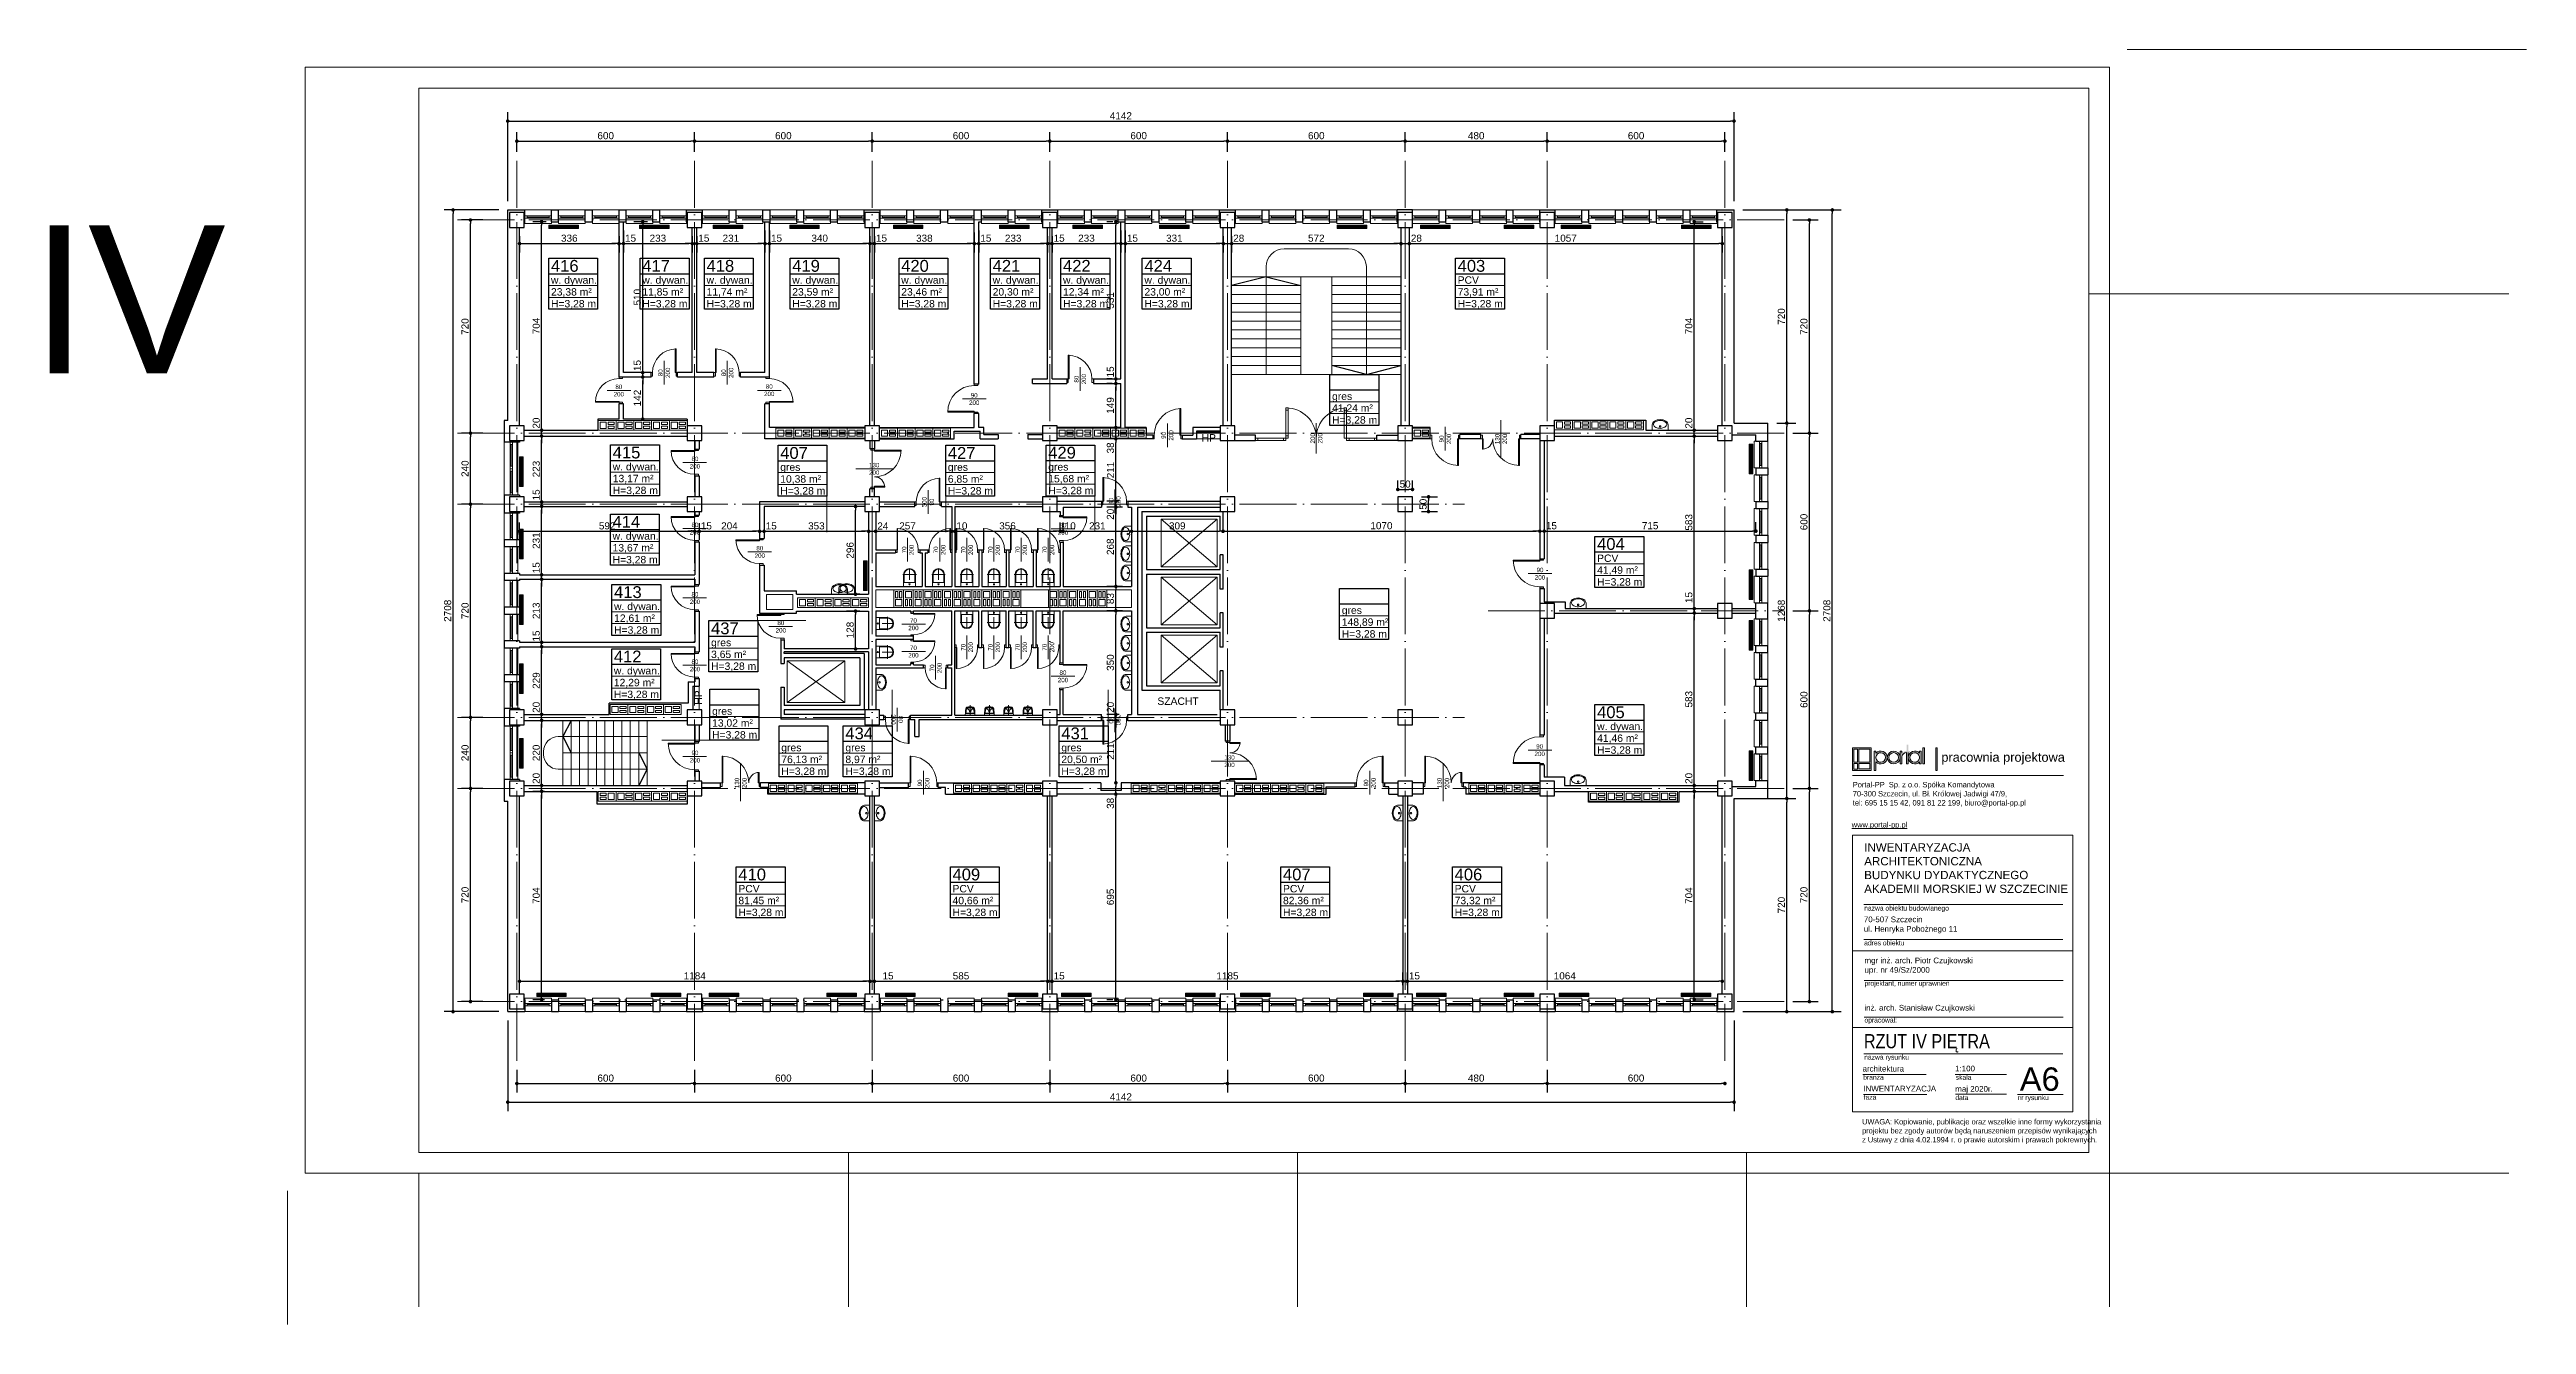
# Model space of a CAD drawing. Header units: millimetres. Extents: x 54 to 8480, y -22812 to 17434.
# Drawn here: x 54 to 8420, y 4128 to 8434 of the extents above; entities that cross this region are included whole.
import ezdxf

# ---------------------------------------------------------------- set-up
doc = ezdxf.new("R2010")
doc.units = ezdxf.units.MM
doc.linetypes.add('ACAD_ISO04W100', pattern=[30, 24, -3, 0, -3])
doc.linetypes.add('HIDDEN', pattern=[9.525, 6.35, -3.175])
for name, color, linetype, lineweight in [('000_armatura', 7, 'Continuous', 0), ('osie', 132, 'ACAD_ISO04W100', 0), ('PLATFORMA', 7, 'Continuous', 0), ('STOLARKA', 97, 'Continuous', 0), ('tabelki', 151, 'Continuous', 0), ('wymiary', 150, 'Continuous', 0)]:
    doc.layers.add(name, color=color, linetype=linetype, lineweight=lineweight)
doc.layers.add('grzejniki', color=104, linetype='Continuous')
doc.layers.add('TABELKI PO UWAGACH', color=5, linetype='Continuous')
doc.styles.add('arial narrow', font='ARIALN.TTF', dxfattribs={"height": 15})
doc.styles.get("Standard").update_dxf_attribs({"font": 'arial.ttf'})
doc.dimstyles.new('ISO-25', dxfattribs={"dimtxt": 24, "dimasz": 12, "dimexe": 30, "dimexo": 30, "dimgap": 6, "dimtad": 1, "dimdec": 0, "dimtxsty": 'Standard', "dimblk": 'DOT', "dimcen": 2.5, "dimadec": 0, "dimazin": 0, "dimtfac": 1, "dimtdec": 0, "dimtmove": 0, "dimatfit": 3, "dimldrblk": 'DOT', "dimfxl": 1, "dimarcsym": 0})

msp = doc.modelspace()

# ---------------------------------------------------------------- texts
at = {"lineweight": 30, "insert": (-10.3, 7840.9), "char_height": 500, "width": 798.781, "attachment_point": 1}
msp.add_mtext('{\\C252;IV}', dxfattribs=at)
at = {"layer": 'STOLARKA', "linetype": 'Continuous', "lineweight": 0}
for s, p in [('200', (3159.8, 7234.2)), ('90', (3165.5, 7259.2))]:
    msp.add_text(s, height=15, dxfattribs=at).set_placement(p)
at = {"layer": 'STOLARKA', "lineweight": 0, "char_height": 15, "width": 74.399}
for s, insert, attachment_point in [('\\pxqc;80\\P200', (1939.8, 7302.8), 1), ('\\pxqc;80\\P200', (2447.8, 7263.6), 7), ('\\pxqc;80\\P200', (2271.3, 7059.3), 3), ('\\pxqc;130\\P200', (2802.3, 7038.3), 1), ('\\pxqc;80\\P200', (2271.3, 6836.3), 3), ('\\pxqc;80\\P200', (2490.3, 6757.6), 3), ('\\pxqc;90\\P200', (5125.3, 6684.2), 3), ('\\pxqc;80\\P200', (2271.3, 6601.8), 3), ('\\pxqc;80\\P200', (2561.3, 6505.3), 3), ('\\pxqc;70\\P200', (2934.8, 6513.2), 1), ('\\pxqc;80\\P200', (2271.3, 6374.3), 3), ('\\pxqc;70\\P200', (2934.8, 6421.1), 1), ('\\pxqc;80\\P200', (3439.8, 6337.3), 1), ('\\pxqc;90\\P200', (2271.3, 6066.3), 3), ('\\pxqc;130\\P200', (4002.3, 6050.8), 1), ('\\pxqc;90\\P200', (5049.8, 6087.9), 1)]:
    msp.add_mtext(s, dxfattribs=dict(at, insert=insert, attachment_point=attachment_point))
for s, insert, attachment_point, rotation in [('\\pxqc;80\\P200', (2150.2, 7305.5), 7, 90), ('\\pxqc;80\\P200', (2323.5, 7305.5), 1, 90), ('\\pxqc;80\\P200', (3515, 7284), 1, 90), ('\\pxqc;90\\P200', (3849.7, 7094), 7, 90), ('\\pxqc;90\\P200', (4748, 7082), 1, 90), ('\\pxqc;130\\P200', (4936.5, 7082), 1, 90), ('\\pxqc;70\\P200', (2932.8, 6707.3), 1, 90), ('\\pxqc;70\\P200', (3080.4, 6707.3), 7, 90), ('\\pxqc;70\\P200', (3132.8, 6707.3), 1, 90), ('\\pxqc;70\\P200', (3224.3, 6707.3), 1, 90), ('\\pxqc;70\\P200', (3315.8, 6707.3), 1, 90), ('\\pxqc;70\\P200', (3407.3, 6707.3), 1, 90), ('\\pxqc;70\\P200', (3027.3, 6308.7), 1, 90), ('\\pxqc;70\\P200', (3132.8, 6452.7), 3, 90), ('\\pxqc;70\\P200', (3224.3, 6452.7), 3, 90), ('\\pxqc;70\\P200', (3315.8, 6452.7), 3, 90), ('\\pxqc;70\\P200', (3407.3, 6452.7), 3, 90), ('\\pxqc;80\\P200', (2936.7, 6208.8), 1, 270), ('\\pxqc;130\\P200', (2368.5, 5920), 1, 90), ('\\pxqc;90\\P200', (4533.2, 5920), 7, 90), ('\\pxqc;130\\P200', (4741.5, 5920), 1, 90)]:
    msp.add_mtext(s, dxfattribs=dict(at, insert=insert, attachment_point=attachment_point, rotation=rotation))
at = {"layer": 'tabelki', "color": 5, "linetype": 'Continuous', "lineweight": 0, "attachment_point": 1}
for s, insert, char_height, width in [('\\pxql;416', (1747.8, 7723.8), 40, 47.056), ('\\pxql;417', (2056.3, 7723.8), 40, 47.056), ('\\pxql;418', (2273.3, 7723.8), 40, 47.056), ('\\pxql;419', (2562.7, 7723.8), 40, 47.056), ('\\pxql;420', (2930.7, 7723.8), 40, 47.056), ('\\pxql;421', (3239.6, 7723.8), 40, 47.056), ('\\pxql;422', (3477.2, 7723.8), 40, 47.056), ('\\pxql;424', (3752.1, 7723.8), 40, 47.056), ('\\pxql;403', (4810, 7723.8), 40, 47.056), ('\\pxql;w. dywan.', (1747.8, 7668.4), 25, 194.396), ('\\pxql;23,38 m²', (1747.8, 7628.4), 25, 160.906), ('\\pxql;w. dywan.', (2056.3, 7668.4), 25, 194.396), ('\\pxql;11,85 m²', (2056.3, 7628.4), 25, 160.906), ('\\pxql;w. dywan.', (2273.3, 7668.4), 25, 194.396), ('\\pxql;11,74 m²', (2273.3, 7628.4), 25, 160.906), ('\\pxql;w. dywan.', (2562.7, 7668.4), 25, 194.396), ('\\pxql;23,59 m²', (2562.7, 7628.4), 25, 160.906), ('\\pxql;w. dywan.', (2930.7, 7668.4), 25, 194.396), ('\\pxql;23,46 m²', (2930.7, 7628.4), 25, 160.906), ('\\pxql;w. dywan.', (3239.6, 7668.4), 25, 194.396), ('\\pxql;20,30 m²', (3239.6, 7628.4), 25, 160.906), ('\\pxql;w. dywan.', (3477.2, 7668.4), 25, 194.396), ('\\pxql;12,34 m²', (3477.2, 7628.4), 25, 160.906), ('\\pxql;w. dywan.', (3752.1, 7668.4), 25, 194.396), ('\\pxql;23,00 m²', (3752.1, 7628.4), 25, 160.906), ('\\pxql;73,91 m²', (4810, 7628.4), 25, 160.906), ('\\pxql;PCV', (4810, 7668.4), 25, 194.396), ('\\pxql;H=3,28 m', (1747.8, 7588.4), 25, 182.523), ('\\pxql;H=3,28 m', (2056.3, 7588.4), 25, 182.523), ('\\pxql;H=3,28 m', (2273.3, 7588.4), 25, 182.523), ('\\pxql;H=3,28 m', (2562.7, 7588.4), 25, 182.523), ('\\pxql;H=3,28 m', (2930.7, 7588.4), 25, 182.523), ('\\pxql;H=3,28 m', (3239.6, 7588.4), 25, 182.523), ('\\pxql;H=3,28 m', (3477.2, 7588.4), 25, 182.523), ('\\pxql;H=3,28 m', (3752.1, 7588.4), 25, 182.523), ('\\pxql;H=3,28 m', (4810, 7588.4), 25, 182.523), ('\\pxql;41,24 m²', (4385.8, 7235.9), 25, 160.906), ('\\pxql;gres', (4385.8, 7275.9), 25, 194.396), ('\\pxql;H=3,28 m', (4385.8, 7195.9), 25, 182.523), ('\\pxql;{\\C1;HP}', (3945.2, 7135.5), 25, 194.396), ('\\pxql;w. dywan.', (1956.4, 7038), 25, 194.396), ('\\pxql;415', (1956.4, 7093.4), 40, 47.056), ('\\pxql;407', (2522.1, 7091.9), 40, 47.056), ('\\pxql;gres', (2522.1, 7036.5), 25, 194.396), ('\\pxql;427', (3088.2, 7091.9), 40, 47.056), ('\\pxql;gres', (3088.2, 7036.5), 25, 194.396), ('\\pxql;429', (3427.3, 7092.8), 40, 47.056), ('\\pxql;gres', (3427.3, 7037.4), 25, 194.396), ('\\pxql;13,17 m²', (1956.4, 6998), 25, 160.906), ('\\pxql;H=3,28 m', (1956.4, 6958), 25, 182.523), ('\\pxql;10,38 m²', (2522.1, 6996.5), 25, 160.906), ('\\pxql;H=3,28 m', (2522.1, 6956.5), 25, 182.523), ('\\pxql;6,85 m²', (3088.2, 6996.5), 25, 160.906), ('\\pxql;H=3,28 m', (3088.2, 6956.5), 25, 182.523), ('\\pxql;15,68 m²', (3427.3, 6997.4), 25, 160.906), ('\\pxql;H=3,28 m', (3427.3, 6957.4), 25, 182.523), ('\\pxql;w. dywan.', (1955.8, 6804), 25, 194.396), ('\\pxql;414', (1955.8, 6859.4), 40, 47.056), ('\\pxql;404', (5281, 6784.3), 40, 47.056), ('\\pxql;13,67 m²', (1955.8, 6764), 25, 160.906), ('\\pxql;H=3,28 m', (1955.8, 6724), 25, 182.523), ('\\pxql;PCV', (5281, 6728.8), 25, 194.396), ('\\pxql;413', (1960.9, 6621.8), 40, 47.056), ('\\pxql;41,49 m²', (5281, 6688.8), 25, 160.906), ('\\pxql;H=3,28 m', (5281, 6648.8), 25, 182.523), ('\\pxql;w. dywan.', (1960.9, 6566.3), 25, 194.396), ('\\pxql;12,61 m²', (1960.9, 6526.3), 25, 160.906), ('\\pxql;gres', (4418.7, 6553.1), 25, 194.396), ('\\pxql;H=3,28 m', (1960.9, 6486.3), 25, 182.523), ('\\pxql;437', (2288.5, 6499.5), 40, 47.056), ('\\pxql;148,89 m²', (4418.7, 6513.1), 25, 160.906), ('\\pxql;H=3,28 m', (4418.7, 6473.1), 25, 182.523), ('\\pxql;412', (1960.1, 6404.3), 40, 47.056), ('\\pxql;3,65 m²', (2288.5, 6404.1), 25, 160.906), ('\\pxql;gres', (2288.5, 6444.1), 25, 194.396), ('\\pxql;H=3,28 m', (2288.5, 6364.1), 25, 182.523), ('\\pxql;w. dywan.', (1960.1, 6348.9), 25, 194.396), ('\\pxql;12,29 m²', (1960.1, 6308.9), 25, 160.906), ('\\pxql;H=3,28 m', (1960.1, 6268.9), 25, 182.523), ('\\pxql;gres', (2291.9, 6212.3), 25, 194.396), ('\\pxqc;SZACHT', (3842.1, 6245.9), 25, 47.056), ('\\pxql;405', (5281, 6216.3), 40, 47.056), ('\\pxql;13,02 m²', (2291.9, 6172.3), 25, 160.906), ('\\pxql;H=3,28 m', (2291.9, 6132.3), 25, 182.523), ('\\pxql;434', (2742.1, 6144.7), 40, 47.056), ('\\pxql;431', (3471.5, 6144.7), 40, 47.056), ('\\pxql;w. dywan.', (5281, 6160.9), 25, 194.396), ('\\pxql;41,46 m²', (5281, 6120.9), 25, 160.906), ('\\pxql;gres', (2525.6, 6089.3), 25, 194.396), ('\\pxql;76,13 m²', (2525.6, 6049.3), 25, 160.906), ('\\pxql;gres', (2742.1, 6089.3), 25, 194.396), ('\\pxql;8,97 m²', (2742.1, 6049.3), 25, 160.906), ('\\pxql;gres', (3471.5, 6089.3), 25, 194.396), ('\\pxql;20,50 m²', (3471.5, 6049.3), 25, 160.906), ('\\pxql;H=3,28 m', (5281, 6080.9), 25, 182.523), ('\\pxql;H=3,28 m', (2525.6, 6009.3), 25, 182.523), ('\\pxql;H=3,28 m', (2742.1, 6009.3), 25, 182.523), ('\\pxql;H=3,28 m', (3471.5, 6009.3), 25, 182.523), ('\\pxql;410', (2380.7, 5668.1), 40, 47.056), ('\\pxql;PCV', (2380.7, 5612.6), 25, 194.396), ('\\pxql;409', (3104, 5668.1), 40, 47.056), ('\\pxql;PCV', (3104, 5612.6), 25, 194.396), ('\\pxql;407', (4220.1, 5668.1), 40, 47.056), ('\\pxql;PCV', (4220.1, 5612.6), 25, 194.396), ('\\pxql;406', (4799.9, 5668.1), 40, 47.056), ('\\pxql;PCV', (4799.9, 5612.6), 25, 194.396), ('\\pxql;81,45 m²', (2380.7, 5572.6), 25, 160.906), ('\\pxql;H=3,28 m', (2380.7, 5532.6), 25, 182.523), ('\\pxql;40,66 m²', (3104, 5572.6), 25, 160.906), ('\\pxql;H=3,28 m', (3104, 5532.6), 25, 182.523), ('\\pxql;82,36 m²', (4220.1, 5572.6), 25, 160.906), ('\\pxql;H=3,28 m', (4220.1, 5532.6), 25, 182.523), ('\\pxql;73,32 m²', (4799.9, 5572.6), 25, 160.906), ('\\pxql;H=3,28 m', (4799.9, 5532.6), 25, 182.523)]:
    msp.add_mtext(s, dxfattribs=dict(at, insert=insert, char_height=char_height, width=width))
at = {"layer": 'tabelki', "color": 5, "linetype": 'Continuous', "lineweight": 0, "insert": (2232.8, 6221.3), "char_height": 25, "width": 194.396, "attachment_point": 1, "rotation": 90}
msp.add_mtext('\\pxql;{\\C1;HP}', dxfattribs=at)
at = {"layer": 'tabelki', "color": 7, "lineweight": 0, "ltscale": 100}
for s, insert, char_height, width, attachment_point in [('{\\fArial|b0|i0|c238|p34;\\H2.694x;\\Q0;\\W1;pracownia projektowa}', (6652.3, 6039.6), 11.464, 583.319, 5), ('{\\fArial Narrow|b0|i0|c238|p34;\\H2.105x;RZUT IV PIĘTRA}', (6181.9, 5046.6), 22.701, 880.897, 7), ('{\\H1.579x;A6}', (6776, 4996.4), 49.923, 276.754, 2)]:
    msp.add_mtext(s, dxfattribs=dict(at, insert=insert, char_height=char_height, width=width, attachment_point=attachment_point))
at = {"layer": 'tabelki', "color": 7, "lineweight": 0, "ltscale": 100, "attachment_point": 1, "style": 'arial narrow'}
for s, insert, char_height, width in [('Portal-PP  Sp. z o.o. Spółka Komandytowa \\P70-300 Szczecin, ul. Bł. Królowej Jadwigi 47/9, \\Ptel: 695 15 15 42, 091 81 22 199, biuro@portal-pp.pl', (6144.5, 5960.7), 18.381, 743.265), ('{\\Lwww.portal-pp.pl}', (6141, 5825.2), 18.381, 746.786), ('\\pxi0.043631;{\\fArial|b0|i0|c238|p34;INWENTARYZACJA \\PARCHITEKTONICZNA\\PBUDYNKU DYDAKTYCZNEGO\\PAKADEMII MORSKIEJ W SZCZECINIE}', (6181.9, 5753.6), 28, 849.854), ('nazwa obiektu budowlanego', (6183, 5542.7), 16.543, 671.18), ('{\\fArial|b0|i0|c238|p34;70-507 Szczecin \\Pul. Henryka Pobożnego 11}', (6181.9, 5506), 19.202, 672.271), ('adres obiektu', (6183, 5425.3), 16.543, 671.18), ('{\\fArial|b0|i0|c0|p34;mgr inż. arch. Piotr Czujkowski \\Pupr. nr 49/Sz/2000}', (6184, 5367.4), 19.202, 671.164), ('projektant, numer uprawnień', (6184, 5288.7), 16.543, 671.18), ('{\\fArial|b0|i0|c0|p34;inż. arch. \\fArial|b0|i0|c238|p34;Stanisław\\fArial|b0|i0|c0|p34; Czujkowski }', (6184, 5207.6), 19.202, 671.164), ('opracował:', (6184, 5164.6), 16.54, 671.18), ('nazwa rysunku', (6183, 5039.3), 16.543, 671.18), ('{\\fArial|b0|i0|c0|p34;architektura}', (6177.5, 5001.6), 19.202, 193.796), ('branża', (6179.9, 4971.3), 16.54, 193.796), ('{\\fArial|b0|i0|c0|p34;1:100}', (6490.1, 5002.2), 19.202, 193.796), ('{\\fArial Narrow|b0|i0|c238|p34;skala}', (6492.4, 4971), 16.543, 95.837), ('faza', (6181.5, 4904), 16.54, 193.796), ('{\\fArial|b0|i0|c238|p34;INWENTARYZACJA}', (6180.2, 4934.3), 19.202, 193.796), ('{\\fArial Narrow|b0|i0|c238|p34;data}', (6490.9, 4902.5), 16.543, 205.795), ('{\\fArial|b0|i0|c238|p34;maj\\fArial|b0|i0|c0|p34; 20\\fArial|b0|i0|c238|p34;20\\fArial|b0|i0|c0|p34;r.}', (6490.6, 4933.5), 19.202, 348.144), ('nr rysunku', (6700.9, 4902.5), 16.54, 205.795)]:
    msp.add_mtext(s, dxfattribs=dict(at, insert=insert, char_height=char_height, width=width))
at = {"layer": 'tabelki', "color": 7, "lineweight": 0, "insert": (6176, 4822.1), "char_height": 18.2419, "width": 699.066, "attachment_point": 1, "style": 'arial narrow'}
msp.add_mtext('UWAGA: Kopiowanie, publikacje oraz wszelkie inne formy wykorzystania projektu bez zgody autorów będą naruszeniem przepisów wynikających \\Pz Ustawy z dnia 4.02.1994 r. o prawie autorskim i prawach pokrewnych{\\fArial|b0|i0|c238|p34;.}', dxfattribs=at)

# ---------------------------------------------------------------- blocks, each defined once
blk = doc.blocks.new('A$C13771EA7')
at = {"color": 132, "linetype": 'ACAD_ISO04W100', "lineweight": 0, "ltscale": 8}
for p, q in [((31, -2874), (31, 166)), ((631, -2874), (631, 166)), ((1231, -2874), (1231, 166)), ((1831, -2874), (1831, 166)), ((2431, -2874), (2431, 166)), ((3031, -2874), (3031, 166)), ((3511, -2874), (3511, 166)), ((4111, -2874), (4111, 166)), ((-169, -34), (4311, -34)), ((-169, -754), (4311, -754)), ((-169, -994), (3231, -994)), ((3311, -1354), (4311, -1354)), ((-169, -1714), (3231, -1714)), ((-169, -1954), (4311, -1954)), ((-169, -2674), (4311, -2674))]:
    blk.add_line(p, q, dxfattribs=at)
blk = doc.blocks.new('A$C7B3675B4')
at = {"lineweight": 30}
for p, q in [((-589, 0), (-589, 670)), ((-561, 0), (-561, 670)), ((11, 670), (11, 0)), ((39, 670), (39, 0)), ((-444, 503.5), (-561, 473.5)), ((-444, 503.5), (-327, 473.5)), ((-106, 173.5), (-223, 203.5)), ((-106, 173.5), (11, 203.5)), ((-480, -32), (-550, -32)), ((-550, -50), (-480, -50)), ((-480, -50), (-480, -32)), ((-70, -50), (-70, -32)), ((-70, -32), (0, -32)), ((0, -50), (-70, -50))]:
    blk.add_line(p, q, dxfattribs=at)
at = {"lineweight": 0}
for p, q in [((-384, 597.5), (-166, 597.5)), ((-561, 503.5), (11, 503.5)), ((-444, 173.5), (-444, 537.5)), ((-327, 173.5), (-327, 502.9)), ((-223, 173.5), (-223, 502.9)), ((-106, 173.5), (-106, 537.5)), ((-327, 473.5), (-561, 473.5)), ((-327, 443.5), (-561, 443.5)), ((-223, 473.5), (11, 473.5)), ((-223, 443.5), (11, 443.5)), ((-327, 413.5), (-561, 413.5)), ((-327, 383.5), (-561, 383.5)), ((-327, 353.5), (-561, 353.5)), ((-223, 413.5), (11, 413.5)), ((-223, 383.5), (11, 383.5)), ((-223, 353.5), (11, 353.5)), ((-327, 323.5), (-561, 323.5)), ((-327, 293.5), (-561, 293.5)), ((-327, 263.5), (-561, 263.5)), ((-223, 323.5), (11, 323.5)), ((-223, 293.5), (11, 293.5)), ((-223, 263.5), (11, 263.5)), ((-327, 233.5), (-561, 233.5)), ((-561, 203.5), (-327, 203.5)), ((-561, 173.5), (11, 173.5)), ((-223, 233.5), (11, 233.5)), ((-223, 203.5), (11, 203.5))]:
    blk.add_line(p, q, dxfattribs=at)
for centre, start, end in [((-384, 537.5), 90, 180), ((-166, 537.5), 0, 90)]:
    blk.add_arc(centre, 60, start, end, dxfattribs=at)
blk = doc.blocks.new('A$C4DC22848')
at = {"layer": 'STOLARKA', "lineweight": 0}
for p, q in [((0, 0), (90, 0)), ((0, -40), (0, -46)), ((0, -46), (90, -46)), ((8, -24), (82, -24)), ((90, -46), (90, -40))]:
    blk.add_line(p, q, dxfattribs=at)
for points in [[(0, -20), (90, -20), (90, -28), (0, -28)], [(0, -28), (8, -28), (8, -20), (0, -20)], [(82, -28), (90, -28), (90, -20), (82, -20)]]:
    blk.add_lwpolyline(points, close=True, dxfattribs=at)
blk = doc.blocks.new('A$C2F3E3BB6')
at = {"layer": 'STOLARKA', "lineweight": 0}
for p, q in [((0, 40), (180, 40)), ((0, 0), (0, -6)), ((8, 16), (82, 16)), ((98, 16), (172, 16)), ((180, -6), (180, 0)), ((0, -6), (180, -6))]:
    blk.add_line(p, q, dxfattribs=at)
for points in [[(0, 20), (180, 20), (180, 12), (0, 12)], [(0, 12), (8, 12), (8, 20), (0, 20)], [(82, 12), (90, 12), (90, 20), (82, 20)], [(98, 12), (90, 12), (90, 20), (98, 20)], [(172, 12), (180, 12), (180, 20), (172, 20)]]:
    blk.add_lwpolyline(points, close=True, dxfattribs=at)
blk = doc.blocks.new('A$C20DA20AD')
at = {"layer": 'STOLARKA', "lineweight": 0}
blk.add_line((45, -40), (45, 40), dxfattribs=at)
for points in [[(0, -12), (5, -12), (5, 0), (0, 0)], [(5, 0), (8, 0), (8, 80), (5, 80)], [(85, -12), (90, -12), (90, 0), (85, 0)]]:
    blk.add_lwpolyline(points, close=True, dxfattribs=at)
blk.add_arc((5, 0), 80, 0, 90, dxfattribs=at)
at = {"layer": 'STOLARKA', "lineweight": 0, "insert": (25.4, -37.7), "char_height": 15, "width": 74.399, "attachment_point": 1, "rotation": 90}
blk.add_mtext('\\pxqc;80\\P200', dxfattribs=at)
blk = doc.blocks.new('A$C4A7D7A23')
at = {"layer": 'STOLARKA', "lineweight": 0}
blk.add_line((-67.5, 62.5), (-67.5, -62.5), dxfattribs=at)
for points in [[(-130, 12), (-135, 12), (-135, 0), (-130, 0)], [(-127, 0), (-130, 0), (-130, -35), (-127, -35)], [(-5, 0), (-8, 0), (-8, -90), (-5, -90)], [(0, 12), (-5, 12), (-5, 0), (0, 0)]]:
    blk.add_lwpolyline(points, close=True, dxfattribs=at)
for centre, radius, start, end in [((-130, 0), 35, 270, 0), ((-5, 0), 90, 180, 270)]:
    blk.add_arc(centre, radius, start, end, dxfattribs=at)
blk = doc.blocks.new('A$C326D3F87')
at = {"layer": 'STOLARKA', "lineweight": 0}
blk.add_line((50, -40), (50, 40), dxfattribs=at)
for points in [[(5, 0), (8, 0), (8, 90), (5, 90)], [(0, -12), (5, -12), (5, 0), (0, 0)], [(95, -12), (100, -12), (100, 0), (95, 0)]]:
    blk.add_lwpolyline(points, close=True, dxfattribs=at)
blk.add_arc((5, 0), 90, 0, 90, dxfattribs=at)
at = {"layer": 'STOLARKA', "lineweight": 0, "insert": (30.4, -37.7), "char_height": 15, "width": 74.399, "attachment_point": 1, "rotation": 90}
blk.add_mtext('\\pxqc;90\\P200', dxfattribs=at)
blk = doc.blocks.new('A$C540E3C36')
at = {"layer": 'STOLARKA', "lineweight": 0}
blk.add_line((275, -93.2), (275, 9.2), dxfattribs=at)
for points in [[(172.5, -42), (172.5, 60.5), (180.5, 60.5), (180.5, -42)], [(377.5, -42), (377.5, 60.5), (369.5, 60.5), (369.5, -42)], [(70, -50), (172.5, -50), (172.5, -42), (70, -42)], [(164.5, -50), (172.5, -50), (172.5, -42), (164.5, -42)], [(172.5, -42), (180.5, -42), (180.5, -34), (172.5, -34)], [(480, -50), (377.5, -50), (377.5, -42), (480, -42)], [(385.5, -50), (377.5, -50), (377.5, -42), (385.5, -42)]]:
    blk.add_lwpolyline(points, close=True, dxfattribs=at)
at = {"layer": 'STOLARKA', "color": 7, "lineweight": 0}
for points in [[(172.5, 60.5), (180.5, 60.5), (180.5, 52.5), (172.5, 52.5)], [(377.5, 60.5), (369.5, 60.5), (369.5, 52.5), (377.5, 52.5)], [(70, -50), (78, -50), (78, -42), (70, -42)], [(480, -50), (472, -50), (472, -42), (480, -42)]]:
    blk.add_lwpolyline(points, close=True, dxfattribs=at)
at = {"layer": 'STOLARKA', "lineweight": 0}
for centre, start, end in [((172.5, -42), 0, 90), ((377.5, -42), 90, 180)]:
    blk.add_arc(centre, 102.5, start, end, dxfattribs=at)
at = {"layer": 'STOLARKA', "lineweight": 0, "insert": (255.4, -79.7), "char_height": 15, "width": 74.399, "attachment_point": 1, "rotation": 90}
blk.add_mtext('\\pxqc;200\\P200', dxfattribs=at)
blk = doc.blocks.new('A$C1D836454')
at = {"color": 82, "lineweight": 0}
for points in [[(0, -16.5), (60, -16.5), (60, 16.5), (0, 16.5)], [(6, -10.5), (27, -10.5), (27, 10.5), (6, 10.5)], [(33, 3), (54, 3), (54, 10.5), (33, 10.5)], [(33, -3), (54, -3), (54, -10.5), (33, -10.5)]]:
    blk.add_lwpolyline(points, close=True, dxfattribs=at)
blk = doc.blocks.new('_Dot')
at = {"color": 0, "linetype": 'ByBlock', "lineweight": -2}
blk.add_line((-0.5, 0), (-1, 0), dxfattribs=at)
at = {"color": 0, "linetype": 'ByBlock', "lineweight": 0, "const_width": 0.5}
blk.add_lwpolyline([(-0.25, 0, 1), (0.25, 0, 1)], format="xyb", close=True, dxfattribs=at)
blk = doc.blocks.new('*D89')
at = {"layer": 'Defpoints', "color": 0, "linetype": 'Continuous', "lineweight": 0}
for p in [(2232.6, 8125.2), (1632.6, 8058.7), (2232.6, 8058.7)]:
    blk.add_point(p, dxfattribs=at)
at = {"layer": 'wymiary', "color": 0, "linetype": 'Continuous', "lineweight": -2}
for p, q in [((1632.6, 8088.7), (1632.6, 8155.2)), ((1644.6, 8125.2), (2220.6, 8125.2)), ((2232.6, 8088.7), (2232.6, 8155.2))]:
    blk.add_line(p, q, dxfattribs=at)
at = {"layer": 'wymiary', "color": 0, "linetype": 'Continuous', "lineweight": -2, "xscale": 12, "yscale": 12, "zscale": 12, "rotation": 180}
blk.add_blockref('_Dot', (1632.6, 8125.2), dxfattribs=at)
at = {"layer": 'wymiary', "color": 0, "linetype": 'Continuous', "lineweight": -2, "xscale": 12, "yscale": 12, "zscale": 12}
blk.add_blockref('_Dot', (2232.6, 8125.2), dxfattribs=at)
at = {"layer": 'wymiary', "color": 0, "linetype": 'Continuous', "lineweight": 0, "insert": (1932.6, 8143.4), "char_height": 24, "attachment_point": 5}
blk.add_mtext('600', dxfattribs=at)
blk = doc.blocks.new('*D90')
at = {"layer": 'Defpoints', "color": 0, "linetype": 'Continuous', "lineweight": 0}
for p in [(2832.6, 8125.2), (2232.6, 8058.7), (2832.6, 8058.7)]:
    blk.add_point(p, dxfattribs=at)
at = {"layer": 'wymiary', "color": 0, "linetype": 'Continuous', "lineweight": -2}
for p, q in [((2232.6, 8088.7), (2232.6, 8155.2)), ((2244.6, 8125.2), (2820.6, 8125.2)), ((2832.6, 8088.7), (2832.6, 8155.2))]:
    blk.add_line(p, q, dxfattribs=at)
at = {"layer": 'wymiary', "color": 0, "linetype": 'Continuous', "lineweight": -2, "xscale": 12, "yscale": 12, "zscale": 12, "rotation": 180}
blk.add_blockref('_Dot', (2232.6, 8125.2), dxfattribs=at)
at = {"layer": 'wymiary', "color": 0, "linetype": 'Continuous', "lineweight": -2, "xscale": 12, "yscale": 12, "zscale": 12}
blk.add_blockref('_Dot', (2832.6, 8125.2), dxfattribs=at)
at = {"layer": 'wymiary', "color": 0, "linetype": 'Continuous', "lineweight": 0, "insert": (2532.6, 8143.4), "char_height": 24, "attachment_point": 5}
blk.add_mtext('600', dxfattribs=at)
blk = doc.blocks.new('*D91')
at = {"layer": 'Defpoints', "color": 0, "linetype": 'Continuous', "lineweight": 0}
for p in [(3432.6, 8125.2), (2832.6, 8058.7), (3432.6, 8058.7)]:
    blk.add_point(p, dxfattribs=at)
at = {"layer": 'wymiary', "color": 0, "linetype": 'Continuous', "lineweight": -2}
for p, q in [((2832.6, 8088.7), (2832.6, 8155.2)), ((2844.6, 8125.2), (3420.6, 8125.2)), ((3432.6, 8088.7), (3432.6, 8155.2))]:
    blk.add_line(p, q, dxfattribs=at)
at = {"layer": 'wymiary', "color": 0, "linetype": 'Continuous', "lineweight": -2, "xscale": 12, "yscale": 12, "zscale": 12, "rotation": 180}
blk.add_blockref('_Dot', (2832.6, 8125.2), dxfattribs=at)
at = {"layer": 'wymiary', "color": 0, "linetype": 'Continuous', "lineweight": -2, "xscale": 12, "yscale": 12, "zscale": 12}
blk.add_blockref('_Dot', (3432.6, 8125.2), dxfattribs=at)
at = {"layer": 'wymiary', "color": 0, "linetype": 'Continuous', "lineweight": 0, "insert": (3132.6, 8143.4), "char_height": 24, "attachment_point": 5}
blk.add_mtext('600', dxfattribs=at)
blk = doc.blocks.new('*D92')
at = {"layer": 'Defpoints', "color": 0, "linetype": 'Continuous', "lineweight": 0}
for p in [(4032.6, 8125.2), (3432.6, 8058.7), (4032.6, 8058.7)]:
    blk.add_point(p, dxfattribs=at)
at = {"layer": 'wymiary', "color": 0, "linetype": 'Continuous', "lineweight": -2}
for p, q in [((3432.6, 8088.7), (3432.6, 8155.2)), ((3444.6, 8125.2), (4020.6, 8125.2)), ((4032.6, 8088.7), (4032.6, 8155.2))]:
    blk.add_line(p, q, dxfattribs=at)
at = {"layer": 'wymiary', "color": 0, "linetype": 'Continuous', "lineweight": -2, "xscale": 12, "yscale": 12, "zscale": 12, "rotation": 180}
blk.add_blockref('_Dot', (3432.6, 8125.2), dxfattribs=at)
at = {"layer": 'wymiary', "color": 0, "linetype": 'Continuous', "lineweight": -2, "xscale": 12, "yscale": 12, "zscale": 12}
blk.add_blockref('_Dot', (4032.6, 8125.2), dxfattribs=at)
at = {"layer": 'wymiary', "color": 0, "linetype": 'Continuous', "lineweight": 0, "insert": (3732.6, 8143.4), "char_height": 24, "attachment_point": 5}
blk.add_mtext('600', dxfattribs=at)
blk = doc.blocks.new('*D93')
at = {"layer": 'Defpoints', "color": 0, "linetype": 'Continuous', "lineweight": 0}
for p in [(4632.6, 8125.2), (4032.6, 8058.7), (4632.6, 8058.7)]:
    blk.add_point(p, dxfattribs=at)
at = {"layer": 'wymiary', "color": 0, "linetype": 'Continuous', "lineweight": -2}
for p, q in [((4032.6, 8088.7), (4032.6, 8155.2)), ((4044.6, 8125.2), (4620.6, 8125.2)), ((4632.6, 8088.7), (4632.6, 8155.2))]:
    blk.add_line(p, q, dxfattribs=at)
at = {"layer": 'wymiary', "color": 0, "linetype": 'Continuous', "lineweight": -2, "xscale": 12, "yscale": 12, "zscale": 12, "rotation": 180}
blk.add_blockref('_Dot', (4032.6, 8125.2), dxfattribs=at)
at = {"layer": 'wymiary', "color": 0, "linetype": 'Continuous', "lineweight": -2, "xscale": 12, "yscale": 12, "zscale": 12}
blk.add_blockref('_Dot', (4632.6, 8125.2), dxfattribs=at)
at = {"layer": 'wymiary', "color": 0, "linetype": 'Continuous', "lineweight": 0, "insert": (4332.6, 8143.4), "char_height": 24, "attachment_point": 5}
blk.add_mtext('600', dxfattribs=at)
blk = doc.blocks.new('*D94')
at = {"layer": 'Defpoints', "color": 0, "linetype": 'Continuous', "lineweight": 0}
for p in [(5112.6, 8125.2), (4632.6, 8058.7), (5112.6, 8058.7)]:
    blk.add_point(p, dxfattribs=at)
at = {"layer": 'wymiary', "color": 0, "linetype": 'Continuous', "lineweight": -2}
for p, q in [((4632.6, 8088.7), (4632.6, 8155.2)), ((4644.6, 8125.2), (5100.6, 8125.2)), ((5112.6, 8088.7), (5112.6, 8155.2))]:
    blk.add_line(p, q, dxfattribs=at)
at = {"layer": 'wymiary', "color": 0, "linetype": 'Continuous', "lineweight": -2, "xscale": 12, "yscale": 12, "zscale": 12, "rotation": 180}
blk.add_blockref('_Dot', (4632.6, 8125.2), dxfattribs=at)
at = {"layer": 'wymiary', "color": 0, "linetype": 'Continuous', "lineweight": -2, "xscale": 12, "yscale": 12, "zscale": 12}
blk.add_blockref('_Dot', (5112.6, 8125.2), dxfattribs=at)
at = {"layer": 'wymiary', "color": 0, "linetype": 'Continuous', "lineweight": 0, "insert": (4872.6, 8143.4), "char_height": 24, "attachment_point": 5}
blk.add_mtext('480', dxfattribs=at)
blk = doc.blocks.new('*D95')
at = {"layer": 'Defpoints', "color": 0, "linetype": 'Continuous', "lineweight": 0}
for p in [(5712.6, 8125.2), (5112.6, 8058.7), (5712.6, 8058.7)]:
    blk.add_point(p, dxfattribs=at)
at = {"layer": 'wymiary', "color": 0, "linetype": 'Continuous', "lineweight": -2}
for p, q in [((5112.6, 8088.7), (5112.6, 8155.2)), ((5124.6, 8125.2), (5700.6, 8125.2)), ((5712.6, 8088.7), (5712.6, 8155.2))]:
    blk.add_line(p, q, dxfattribs=at)
at = {"layer": 'wymiary', "color": 0, "linetype": 'Continuous', "lineweight": -2, "xscale": 12, "yscale": 12, "zscale": 12, "rotation": 180}
blk.add_blockref('_Dot', (5112.6, 8125.2), dxfattribs=at)
at = {"layer": 'wymiary', "color": 0, "linetype": 'Continuous', "lineweight": -2, "xscale": 12, "yscale": 12, "zscale": 12}
blk.add_blockref('_Dot', (5712.6, 8125.2), dxfattribs=at)
at = {"layer": 'wymiary', "color": 0, "linetype": 'Continuous', "lineweight": 0, "insert": (5412.6, 8143.4), "char_height": 24, "attachment_point": 5}
blk.add_mtext('600', dxfattribs=at)
blk = doc.blocks.new('*D96')
at = {"layer": 'Defpoints', "color": 0, "linetype": 'Continuous', "lineweight": 0}
for p in [(1475.9, 5938.7), (1547.6, 5938.7), (1547.6, 5218.7)]:
    blk.add_point(p, dxfattribs=at)
at = {"layer": 'wymiary', "color": 0, "linetype": 'Continuous', "lineweight": -2}
for p, q in [((1517.6, 5938.7), (1445.9, 5938.7)), ((1475.9, 5230.7), (1475.9, 5926.7)), ((1517.6, 5218.7), (1445.9, 5218.7))]:
    blk.add_line(p, q, dxfattribs=at)
at = {"layer": 'wymiary', "color": 0, "linetype": 'Continuous', "lineweight": -2, "xscale": 12, "yscale": 12, "zscale": 12}
for p, rotation in [((1475.9, 5938.7), 90), ((1475.9, 5218.7), 270)]:
    blk.add_blockref('_Dot', p, dxfattribs=dict(at, rotation=rotation))
at = {"layer": 'wymiary', "color": 0, "linetype": 'Continuous', "lineweight": 0, "insert": (1457.6, 5578.7), "char_height": 24, "attachment_point": 5, "rotation": 90}
blk.add_mtext('720', dxfattribs=at)
blk = doc.blocks.new('*D97')
at = {"layer": 'Defpoints', "color": 0, "linetype": 'Continuous', "lineweight": 0}
for p in [(1475.9, 6178.7), (1547.6, 6178.7), (1547.6, 5938.7)]:
    blk.add_point(p, dxfattribs=at)
at = {"layer": 'wymiary', "color": 0, "linetype": 'Continuous', "lineweight": -2}
for p, q in [((1517.6, 6178.7), (1445.9, 6178.7)), ((1475.9, 5950.7), (1475.9, 6166.7)), ((1517.6, 5938.7), (1445.9, 5938.7))]:
    blk.add_line(p, q, dxfattribs=at)
at = {"layer": 'wymiary', "color": 0, "linetype": 'Continuous', "lineweight": -2, "xscale": 12, "yscale": 12, "zscale": 12}
for p, rotation in [((1475.9, 6178.7), 90), ((1475.9, 5938.7), 270)]:
    blk.add_blockref('_Dot', p, dxfattribs=dict(at, rotation=rotation))
at = {"layer": 'wymiary', "color": 0, "linetype": 'Continuous', "lineweight": 0, "insert": (1457.6, 6058.7), "char_height": 24, "attachment_point": 5, "rotation": 90}
blk.add_mtext('240', dxfattribs=at)
blk = doc.blocks.new('*D98')
at = {"layer": 'Defpoints', "color": 0, "linetype": 'Continuous', "lineweight": 0}
for p in [(1475.9, 6898.7), (1547.6, 6898.7), (1547.6, 6178.7)]:
    blk.add_point(p, dxfattribs=at)
at = {"layer": 'wymiary', "color": 0, "linetype": 'Continuous', "lineweight": -2}
for p, q in [((1517.6, 6898.7), (1445.9, 6898.7)), ((1475.9, 6190.7), (1475.9, 6886.7)), ((1517.6, 6178.7), (1445.9, 6178.7))]:
    blk.add_line(p, q, dxfattribs=at)
at = {"layer": 'wymiary', "color": 0, "linetype": 'Continuous', "lineweight": -2, "xscale": 12, "yscale": 12, "zscale": 12}
for p, rotation in [((1475.9, 6898.7), 90), ((1475.9, 6178.7), 270)]:
    blk.add_blockref('_Dot', p, dxfattribs=dict(at, rotation=rotation))
at = {"layer": 'wymiary', "color": 0, "linetype": 'Continuous', "lineweight": 0, "insert": (1457.6, 6538.7), "char_height": 24, "attachment_point": 5, "rotation": 90}
blk.add_mtext('720', dxfattribs=at)
blk = doc.blocks.new('*D72')
at = {"layer": 'Defpoints', "color": 0, "linetype": 'Continuous', "lineweight": 0}
for p in [(1475.9, 7138.7), (1547.6, 7138.7), (1547.6, 6898.7)]:
    blk.add_point(p, dxfattribs=at)
at = {"layer": 'wymiary', "color": 0, "linetype": 'Continuous', "lineweight": -2}
for p, q in [((1517.6, 7138.7), (1445.9, 7138.7)), ((1475.9, 6910.7), (1475.9, 7126.7)), ((1517.6, 6898.7), (1445.9, 6898.7))]:
    blk.add_line(p, q, dxfattribs=at)
at = {"layer": 'wymiary', "color": 0, "linetype": 'Continuous', "lineweight": -2, "xscale": 12, "yscale": 12, "zscale": 12}
for p, rotation in [((1475.9, 7138.7), 90), ((1475.9, 6898.7), 270)]:
    blk.add_blockref('_Dot', p, dxfattribs=dict(at, rotation=rotation))
at = {"layer": 'wymiary', "color": 0, "linetype": 'Continuous', "lineweight": 0, "insert": (1457.6, 7018.7), "char_height": 24, "attachment_point": 5, "rotation": 90}
blk.add_mtext('240', dxfattribs=at)
blk = doc.blocks.new('*D73')
at = {"layer": 'Defpoints', "color": 0, "linetype": 'Continuous', "lineweight": 0}
for p in [(1475.9, 7858.7), (1547.6, 7858.7), (1547.6, 7138.7)]:
    blk.add_point(p, dxfattribs=at)
at = {"layer": 'wymiary', "color": 0, "linetype": 'Continuous', "lineweight": -2}
for p, q in [((1517.6, 7858.7), (1445.9, 7858.7)), ((1475.9, 7150.7), (1475.9, 7846.7)), ((1517.6, 7138.7), (1445.9, 7138.7))]:
    blk.add_line(p, q, dxfattribs=at)
at = {"layer": 'wymiary', "color": 0, "linetype": 'Continuous', "lineweight": -2, "xscale": 12, "yscale": 12, "zscale": 12}
for p, rotation in [((1475.9, 7858.7), 90), ((1475.9, 7138.7), 270)]:
    blk.add_blockref('_Dot', p, dxfattribs=dict(at, rotation=rotation))
at = {"layer": 'wymiary', "color": 0, "linetype": 'Continuous', "lineweight": 0, "insert": (1457.6, 7498.7), "char_height": 24, "attachment_point": 5, "rotation": 90}
blk.add_mtext('720', dxfattribs=at)
blk = doc.blocks.new('*D74')
at = {"layer": 'Defpoints', "color": 0, "linetype": 'Continuous', "lineweight": 0}
for p in [(5912.6, 5938.7), (5998, 5938.7), (5912.6, 5218.7)]:
    blk.add_point(p, dxfattribs=at)
at = {"layer": 'wymiary', "color": 0, "linetype": 'Continuous', "lineweight": -2}
for p, q in [((5942.6, 5938.7), (6028, 5938.7)), ((5998, 5230.7), (5998, 5926.7)), ((5942.6, 5218.7), (6028, 5218.7))]:
    blk.add_line(p, q, dxfattribs=at)
at = {"layer": 'wymiary', "color": 0, "linetype": 'Continuous', "lineweight": -2, "xscale": 12, "yscale": 12, "zscale": 12}
for p, rotation in [((5998, 5938.7), 90), ((5998, 5218.7), 270)]:
    blk.add_blockref('_Dot', p, dxfattribs=dict(at, rotation=rotation))
at = {"layer": 'wymiary', "color": 0, "linetype": 'Continuous', "lineweight": 0, "insert": (5979.7, 5578.7), "char_height": 24, "attachment_point": 5, "rotation": 90}
blk.add_mtext('720', dxfattribs=at)
blk = doc.blocks.new('*D75')
at = {"layer": 'Defpoints', "color": 0, "linetype": 'Continuous', "lineweight": 0}
for p in [(5912.6, 6538.7), (5998, 6538.7), (5912.6, 5938.7)]:
    blk.add_point(p, dxfattribs=at)
at = {"layer": 'wymiary', "color": 0, "linetype": 'Continuous', "lineweight": -2}
for p, q in [((5942.6, 6538.7), (6028, 6538.7)), ((5998, 5950.7), (5998, 6526.7)), ((5942.6, 5938.7), (6028, 5938.7))]:
    blk.add_line(p, q, dxfattribs=at)
at = {"layer": 'wymiary', "color": 0, "linetype": 'Continuous', "lineweight": -2, "xscale": 12, "yscale": 12, "zscale": 12}
for p, rotation in [((5998, 6538.7), 90), ((5998, 5938.7), 270)]:
    blk.add_blockref('_Dot', p, dxfattribs=dict(at, rotation=rotation))
at = {"layer": 'wymiary', "color": 0, "linetype": 'Continuous', "lineweight": 0, "insert": (5979.7, 6238.7), "char_height": 24, "attachment_point": 5, "rotation": 90}
blk.add_mtext('600', dxfattribs=at)
blk = doc.blocks.new('*D76')
at = {"layer": 'Defpoints', "color": 0, "linetype": 'Continuous', "lineweight": 0}
for p in [(5912.6, 7138.7), (5998, 7138.7), (5912.6, 6538.7)]:
    blk.add_point(p, dxfattribs=at)
at = {"layer": 'wymiary', "color": 0, "linetype": 'Continuous', "lineweight": -2}
for p, q in [((5942.6, 7138.7), (6028, 7138.7)), ((5998, 6550.7), (5998, 7126.7)), ((5942.6, 6538.7), (6028, 6538.7))]:
    blk.add_line(p, q, dxfattribs=at)
at = {"layer": 'wymiary', "color": 0, "linetype": 'Continuous', "lineweight": -2, "xscale": 12, "yscale": 12, "zscale": 12}
for p, rotation in [((5998, 7138.7), 90), ((5998, 6538.7), 270)]:
    blk.add_blockref('_Dot', p, dxfattribs=dict(at, rotation=rotation))
at = {"layer": 'wymiary', "color": 0, "linetype": 'Continuous', "lineweight": 0, "insert": (5979.7, 6838.7), "char_height": 24, "attachment_point": 5, "rotation": 90}
blk.add_mtext('600', dxfattribs=at)
blk = doc.blocks.new('*D77')
at = {"layer": 'Defpoints', "color": 0, "linetype": 'Continuous', "lineweight": 0}
for p in [(5912.6, 7858.7), (5998, 7858.7), (5912.6, 7138.7)]:
    blk.add_point(p, dxfattribs=at)
at = {"layer": 'wymiary', "color": 0, "linetype": 'Continuous', "lineweight": -2}
for p, q in [((5942.6, 7858.7), (6028, 7858.7)), ((5998, 7150.7), (5998, 7846.7)), ((5942.6, 7138.7), (6028, 7138.7))]:
    blk.add_line(p, q, dxfattribs=at)
at = {"layer": 'wymiary', "color": 0, "linetype": 'Continuous', "lineweight": -2, "xscale": 12, "yscale": 12, "zscale": 12}
for p, rotation in [((5998, 7858.7), 90), ((5998, 7138.7), 270)]:
    blk.add_blockref('_Dot', p, dxfattribs=dict(at, rotation=rotation))
at = {"layer": 'wymiary', "color": 0, "linetype": 'Continuous', "lineweight": 0, "insert": (5979.7, 7498.7), "char_height": 24, "attachment_point": 5, "rotation": 90}
blk.add_mtext('720', dxfattribs=at)
blk = doc.blocks.new('*D78')
at = {"layer": 'Defpoints', "color": 0, "linetype": 'Continuous', "lineweight": 0}
for p in [(1632.6, 5018.7), (2232.6, 5018.7), (2232.6, 4941.9)]:
    blk.add_point(p, dxfattribs=at)
at = {"layer": 'wymiary', "color": 0, "linetype": 'Continuous', "lineweight": -2}
for p, q in [((1632.6, 4988.7), (1632.6, 4911.9)), ((1644.6, 4941.9), (2220.6, 4941.9)), ((2232.6, 4988.7), (2232.6, 4911.9))]:
    blk.add_line(p, q, dxfattribs=at)
at = {"layer": 'wymiary', "color": 0, "linetype": 'Continuous', "lineweight": -2, "xscale": 12, "yscale": 12, "zscale": 12, "rotation": 180}
blk.add_blockref('_Dot', (1632.6, 4941.9), dxfattribs=at)
at = {"layer": 'wymiary', "color": 0, "linetype": 'Continuous', "lineweight": -2, "xscale": 12, "yscale": 12, "zscale": 12}
blk.add_blockref('_Dot', (2232.6, 4941.9), dxfattribs=at)
at = {"layer": 'wymiary', "color": 0, "linetype": 'Continuous', "lineweight": 0, "insert": (1932.6, 4960.2), "char_height": 24, "attachment_point": 5}
blk.add_mtext('600', dxfattribs=at)
blk = doc.blocks.new('*D79')
at = {"layer": 'Defpoints', "color": 0, "linetype": 'Continuous', "lineweight": 0}
for p in [(2232.6, 5018.7), (2832.6, 5018.7), (2832.6, 4941.9)]:
    blk.add_point(p, dxfattribs=at)
at = {"layer": 'wymiary', "color": 0, "linetype": 'Continuous', "lineweight": -2}
for p, q in [((2232.6, 4988.7), (2232.6, 4911.9)), ((2244.6, 4941.9), (2820.6, 4941.9)), ((2832.6, 4988.7), (2832.6, 4911.9))]:
    blk.add_line(p, q, dxfattribs=at)
at = {"layer": 'wymiary', "color": 0, "linetype": 'Continuous', "lineweight": -2, "xscale": 12, "yscale": 12, "zscale": 12, "rotation": 180}
blk.add_blockref('_Dot', (2232.6, 4941.9), dxfattribs=at)
at = {"layer": 'wymiary', "color": 0, "linetype": 'Continuous', "lineweight": -2, "xscale": 12, "yscale": 12, "zscale": 12}
blk.add_blockref('_Dot', (2832.6, 4941.9), dxfattribs=at)
at = {"layer": 'wymiary', "color": 0, "linetype": 'Continuous', "lineweight": 0, "insert": (2532.6, 4960.2), "char_height": 24, "attachment_point": 5}
blk.add_mtext('600', dxfattribs=at)
blk = doc.blocks.new('*D80')
at = {"layer": 'Defpoints', "color": 0, "linetype": 'Continuous', "lineweight": 0}
for p in [(2832.6, 5018.7), (3432.6, 5018.7), (3432.6, 4941.9)]:
    blk.add_point(p, dxfattribs=at)
at = {"layer": 'wymiary', "color": 0, "linetype": 'Continuous', "lineweight": -2}
for p, q in [((2832.6, 4988.7), (2832.6, 4911.9)), ((2844.6, 4941.9), (3420.6, 4941.9)), ((3432.6, 4988.7), (3432.6, 4911.9))]:
    blk.add_line(p, q, dxfattribs=at)
at = {"layer": 'wymiary', "color": 0, "linetype": 'Continuous', "lineweight": -2, "xscale": 12, "yscale": 12, "zscale": 12, "rotation": 180}
blk.add_blockref('_Dot', (2832.6, 4941.9), dxfattribs=at)
at = {"layer": 'wymiary', "color": 0, "linetype": 'Continuous', "lineweight": -2, "xscale": 12, "yscale": 12, "zscale": 12}
blk.add_blockref('_Dot', (3432.6, 4941.9), dxfattribs=at)
at = {"layer": 'wymiary', "color": 0, "linetype": 'Continuous', "lineweight": 0, "insert": (3132.6, 4960.2), "char_height": 24, "attachment_point": 5}
blk.add_mtext('600', dxfattribs=at)
blk = doc.blocks.new('*D81')
at = {"layer": 'Defpoints', "color": 0, "linetype": 'Continuous', "lineweight": 0}
for p in [(3432.6, 5018.7), (4032.6, 5018.7), (4032.6, 4941.9)]:
    blk.add_point(p, dxfattribs=at)
at = {"layer": 'wymiary', "color": 0, "linetype": 'Continuous', "lineweight": -2}
for p, q in [((3432.6, 4988.7), (3432.6, 4911.9)), ((3444.6, 4941.9), (4020.6, 4941.9)), ((4032.6, 4988.7), (4032.6, 4911.9))]:
    blk.add_line(p, q, dxfattribs=at)
at = {"layer": 'wymiary', "color": 0, "linetype": 'Continuous', "lineweight": -2, "xscale": 12, "yscale": 12, "zscale": 12, "rotation": 180}
blk.add_blockref('_Dot', (3432.6, 4941.9), dxfattribs=at)
at = {"layer": 'wymiary', "color": 0, "linetype": 'Continuous', "lineweight": -2, "xscale": 12, "yscale": 12, "zscale": 12}
blk.add_blockref('_Dot', (4032.6, 4941.9), dxfattribs=at)
at = {"layer": 'wymiary', "color": 0, "linetype": 'Continuous', "lineweight": 0, "insert": (3732.6, 4960.2), "char_height": 24, "attachment_point": 5}
blk.add_mtext('600', dxfattribs=at)
blk = doc.blocks.new('*D82')
at = {"layer": 'Defpoints', "color": 0, "linetype": 'Continuous', "lineweight": 0}
for p in [(4032.6, 5018.7), (4632.6, 5018.7), (4632.6, 4941.9)]:
    blk.add_point(p, dxfattribs=at)
at = {"layer": 'wymiary', "color": 0, "linetype": 'Continuous', "lineweight": -2}
for p, q in [((4032.6, 4988.7), (4032.6, 4911.9)), ((4044.6, 4941.9), (4620.6, 4941.9)), ((4632.6, 4988.7), (4632.6, 4911.9))]:
    blk.add_line(p, q, dxfattribs=at)
at = {"layer": 'wymiary', "color": 0, "linetype": 'Continuous', "lineweight": -2, "xscale": 12, "yscale": 12, "zscale": 12, "rotation": 180}
blk.add_blockref('_Dot', (4032.6, 4941.9), dxfattribs=at)
at = {"layer": 'wymiary', "color": 0, "linetype": 'Continuous', "lineweight": -2, "xscale": 12, "yscale": 12, "zscale": 12}
blk.add_blockref('_Dot', (4632.6, 4941.9), dxfattribs=at)
at = {"layer": 'wymiary', "color": 0, "linetype": 'Continuous', "lineweight": 0, "insert": (4332.6, 4960.2), "char_height": 24, "attachment_point": 5}
blk.add_mtext('600', dxfattribs=at)
blk = doc.blocks.new('*D83')
at = {"layer": 'Defpoints', "color": 0, "linetype": 'Continuous', "lineweight": 0}
for p in [(4632.6, 5018.7), (5112.6, 5018.7), (5112.6, 4941.9)]:
    blk.add_point(p, dxfattribs=at)
at = {"layer": 'wymiary', "color": 0, "linetype": 'Continuous', "lineweight": -2}
for p, q in [((4632.6, 4988.7), (4632.6, 4911.9)), ((4644.6, 4941.9), (5100.6, 4941.9)), ((5112.6, 4988.7), (5112.6, 4911.9))]:
    blk.add_line(p, q, dxfattribs=at)
at = {"layer": 'wymiary', "color": 0, "linetype": 'Continuous', "lineweight": -2, "xscale": 12, "yscale": 12, "zscale": 12, "rotation": 180}
blk.add_blockref('_Dot', (4632.6, 4941.9), dxfattribs=at)
at = {"layer": 'wymiary', "color": 0, "linetype": 'Continuous', "lineweight": -2, "xscale": 12, "yscale": 12, "zscale": 12}
blk.add_blockref('_Dot', (5112.6, 4941.9), dxfattribs=at)
at = {"layer": 'wymiary', "color": 0, "linetype": 'Continuous', "lineweight": 0, "insert": (4872.6, 4960.2), "char_height": 24, "attachment_point": 5}
blk.add_mtext('480', dxfattribs=at)
blk = doc.blocks.new('*D84')
at = {"layer": 'Defpoints', "color": 0, "linetype": 'Continuous', "lineweight": 0}
for p in [(5112.6, 5018.7), (5712.6, 4941.9), (5712.6, 4941.9)]:
    blk.add_point(p, dxfattribs=at)
at = {"layer": 'wymiary', "color": 0, "linetype": 'Continuous', "lineweight": -2}
for p, q in [((5112.6, 4988.7), (5112.6, 4911.9)), ((5124.6, 4941.9), (5700.6, 4941.9))]:
    blk.add_line(p, q, dxfattribs=at)
at = {"layer": 'wymiary', "color": 0, "linetype": 'Continuous', "lineweight": -2, "xscale": 12, "yscale": 12, "zscale": 12, "rotation": 180}
blk.add_blockref('_Dot', (5112.6, 4941.9), dxfattribs=at)
at = {"layer": 'wymiary', "color": 0, "linetype": 'Continuous', "lineweight": -2, "xscale": 12, "yscale": 12, "zscale": 12}
blk.add_blockref('_Dot', (5712.6, 4941.9), dxfattribs=at)
at = {"layer": 'wymiary', "color": 0, "linetype": 'Continuous', "lineweight": 0, "insert": (5412.6, 4960.2), "char_height": 24, "attachment_point": 5}
blk.add_mtext('600', dxfattribs=at)
blk = doc.blocks.new('*D85')
at = {"layer": 'Defpoints', "color": 0, "linetype": 'Continuous', "lineweight": 0}
for p in [(1601.6, 5184.7), (5743.6, 5184.7), (5743.6, 4879)]:
    blk.add_point(p, dxfattribs=at)
at = {"layer": 'wymiary', "color": 0, "linetype": 'Continuous', "lineweight": -2}
for p, q in [((1601.6, 5154.7), (1601.6, 4849)), ((5743.6, 5154.7), (5743.6, 4849)), ((1613.6, 4879), (5731.6, 4879))]:
    blk.add_line(p, q, dxfattribs=at)
at = {"layer": 'wymiary', "color": 0, "linetype": 'Continuous', "lineweight": -2, "xscale": 12, "yscale": 12, "zscale": 12, "rotation": 180}
blk.add_blockref('_Dot', (1601.6, 4879), dxfattribs=at)
at = {"layer": 'wymiary', "color": 0, "linetype": 'Continuous', "lineweight": -2, "xscale": 12, "yscale": 12, "zscale": 12}
blk.add_blockref('_Dot', (5743.6, 4879), dxfattribs=at)
at = {"layer": 'wymiary', "color": 0, "linetype": 'Continuous', "lineweight": 0, "insert": (3672.6, 4897.1), "char_height": 24, "attachment_point": 5}
blk.add_mtext('4142', dxfattribs=at)
blk = doc.blocks.new('*D86')
at = {"layer": 'Defpoints', "color": 0, "linetype": 'Continuous', "lineweight": 0}
for p in [(5743.6, 7892.7), (6075.4, 7892.7), (5743.6, 5184.7)]:
    blk.add_point(p, dxfattribs=at)
at = {"layer": 'wymiary', "color": 0, "linetype": 'Continuous', "lineweight": -2}
for p, q in [((5773.6, 7892.7), (6105.4, 7892.7)), ((6075.4, 5196.7), (6075.4, 7880.7)), ((5773.6, 5184.7), (6105.4, 5184.7))]:
    blk.add_line(p, q, dxfattribs=at)
at = {"layer": 'wymiary', "color": 0, "linetype": 'Continuous', "lineweight": -2, "xscale": 12, "yscale": 12, "zscale": 12}
for p, rotation in [((6075.4, 7892.7), 90), ((6075.4, 5184.7), 270)]:
    blk.add_blockref('_Dot', p, dxfattribs=dict(at, rotation=rotation))
at = {"layer": 'wymiary', "color": 0, "linetype": 'Continuous', "lineweight": 0, "insert": (6057.1, 6538.7), "char_height": 24, "attachment_point": 5, "rotation": 90}
blk.add_mtext('2708', dxfattribs=at)
blk = doc.blocks.new('*D87')
at = {"layer": 'Defpoints', "color": 0, "linetype": 'Continuous', "lineweight": 0}
for p in [(5743.6, 8192.8), (1601.6, 7892.7), (5743.6, 7892.7)]:
    blk.add_point(p, dxfattribs=at)
at = {"layer": 'wymiary', "color": 0, "linetype": 'Continuous', "lineweight": -2}
for p, q in [((1601.6, 7922.7), (1601.6, 8222.8)), ((5743.6, 7922.7), (5743.6, 8222.8)), ((1613.6, 8192.8), (5731.6, 8192.8))]:
    blk.add_line(p, q, dxfattribs=at)
at = {"layer": 'wymiary', "color": 0, "linetype": 'Continuous', "lineweight": -2, "xscale": 12, "yscale": 12, "zscale": 12, "rotation": 180}
blk.add_blockref('_Dot', (1601.6, 8192.8), dxfattribs=at)
at = {"layer": 'wymiary', "color": 0, "linetype": 'Continuous', "lineweight": -2, "xscale": 12, "yscale": 12, "zscale": 12}
blk.add_blockref('_Dot', (5743.6, 8192.8), dxfattribs=at)
at = {"layer": 'wymiary', "color": 0, "linetype": 'Continuous', "lineweight": 0, "insert": (3672.6, 8210.9), "char_height": 24, "attachment_point": 5}
blk.add_mtext('4142', dxfattribs=at)
blk = doc.blocks.new('*D88')
at = {"layer": 'Defpoints', "color": 0, "linetype": 'Continuous', "lineweight": 0}
for p in [(1417.2, 7892.7), (1601.6, 7892.7), (1601.6, 5184.7)]:
    blk.add_point(p, dxfattribs=at)
at = {"layer": 'wymiary', "color": 0, "linetype": 'Continuous', "lineweight": -2}
for p, q in [((1571.6, 7892.7), (1387.2, 7892.7)), ((1417.2, 5196.7), (1417.2, 7880.7)), ((1571.6, 5184.7), (1387.2, 5184.7))]:
    blk.add_line(p, q, dxfattribs=at)
at = {"layer": 'wymiary', "color": 0, "linetype": 'Continuous', "lineweight": -2, "xscale": 12, "yscale": 12, "zscale": 12}
for p, rotation in [((1417.2, 7892.7), 90), ((1417.2, 5184.7), 270)]:
    blk.add_blockref('_Dot', p, dxfattribs=dict(at, rotation=rotation))
at = {"layer": 'wymiary', "color": 0, "linetype": 'Continuous', "lineweight": 0, "insert": (1398.9, 6538.7), "char_height": 24, "attachment_point": 5, "rotation": 90}
blk.add_mtext('2708', dxfattribs=at)
blk = doc.blocks.new('*D212')
at = {"layer": 'Defpoints', "color": 0, "linetype": 'Continuous', "lineweight": 0}
for p in [(5743.6, 5904.7), (5921.7, 5904.7), (5743.6, 5184.7)]:
    blk.add_point(p, dxfattribs=at)
at = {"layer": 'wymiary', "color": 0, "linetype": 'Continuous', "lineweight": -2}
for p, q in [((5773.6, 5904.7), (5951.7, 5904.7)), ((5921.7, 5196.7), (5921.7, 5892.7)), ((5773.6, 5184.7), (5951.7, 5184.7))]:
    blk.add_line(p, q, dxfattribs=at)
at = {"layer": 'wymiary', "color": 0, "linetype": 'Continuous', "lineweight": -2, "xscale": 12, "yscale": 12, "zscale": 12}
for p, rotation in [((5921.7, 5904.7), 90), ((5921.7, 5184.7), 270)]:
    blk.add_blockref('_Dot', p, dxfattribs=dict(at, rotation=rotation))
at = {"layer": 'wymiary', "color": 0, "linetype": 'Continuous', "lineweight": 0, "insert": (5903.4, 5544.7), "char_height": 24, "attachment_point": 5, "rotation": 90}
blk.add_mtext('720', dxfattribs=at)
blk = doc.blocks.new('*D210')
at = {"layer": 'Defpoints', "color": 0, "linetype": 'Continuous', "lineweight": 0}
for p in [(5857.6, 7172.7), (5921.7, 7172.7), (5743.6, 5904.7)]:
    blk.add_point(p, dxfattribs=at)
at = {"layer": 'wymiary', "color": 0, "linetype": 'Continuous', "lineweight": -2}
for p, q in [((5887.6, 7172.7), (5951.7, 7172.7)), ((5921.7, 5916.7), (5921.7, 7160.7)), ((5773.6, 5904.7), (5951.7, 5904.7))]:
    blk.add_line(p, q, dxfattribs=at)
at = {"layer": 'wymiary', "color": 0, "linetype": 'Continuous', "lineweight": -2, "xscale": 12, "yscale": 12, "zscale": 12}
for p, rotation in [((5921.7, 7172.7), 90), ((5921.7, 5904.7), 270)]:
    blk.add_blockref('_Dot', p, dxfattribs=dict(at, rotation=rotation))
at = {"layer": 'wymiary', "color": 0, "linetype": 'Continuous', "lineweight": 0, "insert": (5903.4, 6538.7), "char_height": 24, "attachment_point": 5, "rotation": 90}
blk.add_mtext('1268', dxfattribs=at)
blk = doc.blocks.new('*D211')
at = {"layer": 'Defpoints', "color": 0, "linetype": 'Continuous', "lineweight": 0}
for p in [(5743.6, 7892.7), (5921.7, 7892.7), (5857.6, 7172.7)]:
    blk.add_point(p, dxfattribs=at)
at = {"layer": 'wymiary', "color": 0, "linetype": 'Continuous', "lineweight": -2}
for p, q in [((5773.6, 7892.7), (5951.7, 7892.7)), ((5921.7, 7184.7), (5921.7, 7880.7)), ((5887.6, 7172.7), (5951.7, 7172.7))]:
    blk.add_line(p, q, dxfattribs=at)
at = {"layer": 'wymiary', "color": 0, "linetype": 'Continuous', "lineweight": -2, "xscale": 12, "yscale": 12, "zscale": 12}
for p, rotation in [((5921.7, 7892.7), 90), ((5921.7, 7172.7), 270)]:
    blk.add_blockref('_Dot', p, dxfattribs=dict(at, rotation=rotation))
at = {"layer": 'wymiary', "color": 0, "linetype": 'Continuous', "lineweight": 0, "insert": (5903.4, 7532.7), "char_height": 24, "attachment_point": 5, "rotation": 90}
blk.add_mtext('720', dxfattribs=at)
blk = doc.blocks.new('*D219')
at = {"layer": 'Defpoints', "color": 0, "linetype": 'Continuous', "lineweight": 0}
for p in [(5583.6, 5928.7), (5609.1, 5928.7), (5583.6, 5224.7)]:
    blk.add_point(p, dxfattribs=at)
at = {"layer": 'wymiary', "color": 0, "linetype": 'Continuous', "lineweight": -2}
for p, q in [((5609.1, 5236.7), (5609.1, 5916.7)), ((5613.6, 5928.7), (5639.1, 5928.7)), ((5613.6, 5224.7), (5639.1, 5224.7))]:
    blk.add_line(p, q, dxfattribs=at)
at = {"layer": 'wymiary', "color": 0, "linetype": 'Continuous', "lineweight": -2, "xscale": 12, "yscale": 12, "zscale": 12}
for p, rotation in [((5609.1, 5928.7), 90), ((5609.1, 5224.7), 270)]:
    blk.add_blockref('_Dot', p, dxfattribs=dict(at, rotation=rotation))
at = {"layer": 'wymiary', "color": 0, "linetype": 'Continuous', "lineweight": 0, "insert": (5590.9, 5576.7), "char_height": 24, "attachment_point": 5, "rotation": 90}
blk.add_mtext('704', dxfattribs=at)
blk = doc.blocks.new('*D220')
at = {"layer": 'Defpoints', "color": 0, "linetype": 'Continuous', "lineweight": 0}
for p in [(5609.1, 5948.7), (5609.1, 5948.7), (5583.6, 5928.7)]:
    blk.add_point(p, dxfattribs=at)
at = {"layer": 'wymiary', "color": 0, "linetype": 'Continuous', "lineweight": -2}
for p, q in [((5609.1, 5960.7), (5609.1, 5972.7)), ((5609.1, 5928.7), (5609.1, 5948.7)), ((5609.1, 5916.7), (5609.1, 5904.7)), ((5613.6, 5928.7), (5639.1, 5928.7))]:
    blk.add_line(p, q, dxfattribs=at)
at = {"layer": 'wymiary', "color": 0, "linetype": 'Continuous', "lineweight": -2, "xscale": 12, "yscale": 12, "zscale": 12}
for p, rotation in [((5609.1, 5948.7), 270), ((5609.1, 5928.7), 90)]:
    blk.add_blockref('_Dot', p, dxfattribs=dict(at, rotation=rotation))
at = {"layer": 'wymiary', "color": 0, "linetype": 'Continuous', "lineweight": 0, "insert": (5590.9, 5972.7), "char_height": 24, "attachment_point": 5, "rotation": 90}
blk.add_mtext('20', dxfattribs=at)
blk = doc.blocks.new('*D221')
at = {"layer": 'Defpoints', "color": 0, "linetype": 'Continuous', "lineweight": 0}
for p in [(5609.1, 6531.2), (5609.1, 6531.2), (5609.1, 5948.7)]:
    blk.add_point(p, dxfattribs=at)
at = {"layer": 'wymiary', "color": 0, "linetype": 'Continuous', "lineweight": -2}
blk.add_line((5609.1, 5960.7), (5609.1, 6519.2), dxfattribs=at)
at = {"layer": 'wymiary', "color": 0, "linetype": 'Continuous', "lineweight": -2, "xscale": 12, "yscale": 12, "zscale": 12}
for p, rotation in [((5609.1, 6531.2), 90), ((5609.1, 5948.7), 270)]:
    blk.add_blockref('_Dot', p, dxfattribs=dict(at, rotation=rotation))
at = {"layer": 'wymiary', "color": 0, "linetype": 'Continuous', "lineweight": 0, "insert": (5590.8, 6240), "char_height": 24, "attachment_point": 5, "rotation": 90}
blk.add_mtext('583', dxfattribs=at)
blk = doc.blocks.new('*D222')
at = {"layer": 'Defpoints', "color": 0, "linetype": 'Continuous', "lineweight": 0}
for p in [(5609.1, 6546.2), (5609.1, 6546.2), (5609.1, 6531.2)]:
    blk.add_point(p, dxfattribs=at)
at = {"layer": 'wymiary', "color": 0, "linetype": 'Continuous', "lineweight": -2}
for p, q in [((5609.1, 6558.2), (5609.1, 6570.2)), ((5609.1, 6531.2), (5609.1, 6546.2)), ((5609.1, 6519.2), (5609.1, 6507.2))]:
    blk.add_line(p, q, dxfattribs=at)
at = {"layer": 'wymiary', "color": 0, "linetype": 'Continuous', "lineweight": -2, "xscale": 12, "yscale": 12, "zscale": 12}
for p, rotation in [((5609.1, 6546.2), 270), ((5609.1, 6531.2), 90)]:
    blk.add_blockref('_Dot', p, dxfattribs=dict(at, rotation=rotation))
at = {"layer": 'wymiary', "color": 0, "linetype": 'Continuous', "lineweight": 0, "insert": (5590.9, 6583.6), "char_height": 24, "attachment_point": 5, "rotation": 90}
blk.add_mtext('15', dxfattribs=at)
blk = doc.blocks.new('*D223')
at = {"layer": 'Defpoints', "color": 0, "linetype": 'Continuous', "lineweight": 0}
for p in [(5609.1, 7128.7), (5609.1, 7128.7), (5609.1, 6546.2)]:
    blk.add_point(p, dxfattribs=at)
at = {"layer": 'wymiary', "color": 0, "linetype": 'Continuous', "lineweight": -2}
blk.add_line((5609.1, 6558.2), (5609.1, 7116.7), dxfattribs=at)
at = {"layer": 'wymiary', "color": 0, "linetype": 'Continuous', "lineweight": -2, "xscale": 12, "yscale": 12, "zscale": 12}
for p, rotation in [((5609.1, 7128.7), 90), ((5609.1, 6546.2), 270)]:
    blk.add_blockref('_Dot', p, dxfattribs=dict(at, rotation=rotation))
at = {"layer": 'wymiary', "color": 0, "linetype": 'Continuous', "lineweight": 0, "insert": (5590.8, 6837.5), "char_height": 24, "attachment_point": 5, "rotation": 90}
blk.add_mtext('583', dxfattribs=at)
blk = doc.blocks.new('*D224')
at = {"layer": 'Defpoints', "color": 0, "linetype": 'Continuous', "lineweight": 0}
for p in [(5609.1, 7148.7), (5609.1, 7148.7), (5609.1, 7128.7)]:
    blk.add_point(p, dxfattribs=at)
at = {"layer": 'wymiary', "color": 0, "linetype": 'Continuous', "lineweight": -2}
for p, q in [((5609.1, 7160.7), (5609.1, 7172.7)), ((5609.1, 7128.7), (5609.1, 7148.7)), ((5609.1, 7116.7), (5609.1, 7104.7))]:
    blk.add_line(p, q, dxfattribs=at)
at = {"layer": 'wymiary', "color": 0, "linetype": 'Continuous', "lineweight": -2, "xscale": 12, "yscale": 12, "zscale": 12}
for p, rotation in [((5609.1, 7148.7), 270), ((5609.1, 7128.7), 90)]:
    blk.add_blockref('_Dot', p, dxfattribs=dict(at, rotation=rotation))
at = {"layer": 'wymiary', "color": 0, "linetype": 'Continuous', "lineweight": 0, "insert": (5590.9, 7172.7), "char_height": 24, "attachment_point": 5, "rotation": 90}
blk.add_mtext('20', dxfattribs=at)
blk = doc.blocks.new('*D225')
at = {"layer": 'Defpoints', "color": 0, "linetype": 'Continuous', "lineweight": 0}
for p in [(5583.6, 7852.7), (5609.1, 7852.7), (5609.1, 7148.7)]:
    blk.add_point(p, dxfattribs=at)
at = {"layer": 'wymiary', "color": 0, "linetype": 'Continuous', "lineweight": -2}
for p, q in [((5609.1, 7160.7), (5609.1, 7840.7)), ((5613.6, 7852.7), (5639.1, 7852.7))]:
    blk.add_line(p, q, dxfattribs=at)
at = {"layer": 'wymiary', "color": 0, "linetype": 'Continuous', "lineweight": -2, "xscale": 12, "yscale": 12, "zscale": 12}
for p, rotation in [((5609.1, 7852.7), 90), ((5609.1, 7148.7), 270)]:
    blk.add_blockref('_Dot', p, dxfattribs=dict(at, rotation=rotation))
at = {"layer": 'wymiary', "color": 0, "linetype": 'Continuous', "lineweight": 0, "insert": (5590.9, 7500.7), "char_height": 24, "attachment_point": 5, "rotation": 90}
blk.add_mtext('704', dxfattribs=at)
blk = doc.blocks.new('*D262')
at = {"layer": 'Defpoints', "color": 0, "linetype": 'Continuous', "lineweight": 0}
for p in [(1716.3, 5928.7), (1755.6, 5928.7), (1755.6, 5224.7)]:
    blk.add_point(p, dxfattribs=at)
at = {"layer": 'wymiary', "color": 0, "linetype": 'Continuous', "lineweight": -2}
for p, q in [((1725.6, 5928.7), (1686.3, 5928.7)), ((1716.3, 5236.7), (1716.3, 5916.7)), ((1725.6, 5224.7), (1686.3, 5224.7))]:
    blk.add_line(p, q, dxfattribs=at)
at = {"layer": 'wymiary', "color": 0, "linetype": 'Continuous', "lineweight": -2, "xscale": 12, "yscale": 12, "zscale": 12}
for p, rotation in [((1716.3, 5928.7), 90), ((1716.3, 5224.7), 270)]:
    blk.add_blockref('_Dot', p, dxfattribs=dict(at, rotation=rotation))
at = {"layer": 'wymiary', "color": 0, "linetype": 'Continuous', "lineweight": 0, "insert": (1698, 5576.7), "char_height": 24, "attachment_point": 5, "rotation": 90}
blk.add_mtext('704', dxfattribs=at)
blk = doc.blocks.new('*D263')
at = {"layer": 'Defpoints', "color": 0, "linetype": 'Continuous', "lineweight": 0}
for p in [(1716.3, 5948.7), (1716.3, 5948.7), (1755.6, 5928.7)]:
    blk.add_point(p, dxfattribs=at)
at = {"layer": 'wymiary', "color": 0, "linetype": 'Continuous', "lineweight": -2}
for p, q in [((1716.3, 5960.7), (1716.3, 5972.7)), ((1716.3, 5928.7), (1716.3, 5948.7)), ((1725.6, 5928.7), (1686.3, 5928.7)), ((1716.3, 5916.7), (1716.3, 5904.7))]:
    blk.add_line(p, q, dxfattribs=at)
at = {"layer": 'wymiary', "color": 0, "linetype": 'Continuous', "lineweight": -2, "xscale": 12, "yscale": 12, "zscale": 12}
for p, rotation in [((1716.3, 5948.7), 270), ((1716.3, 5928.7), 90)]:
    blk.add_blockref('_Dot', p, dxfattribs=dict(at, rotation=rotation))
at = {"layer": 'wymiary', "color": 0, "linetype": 'Continuous', "lineweight": 0, "insert": (1698, 5972.7), "char_height": 24, "attachment_point": 5, "rotation": 90}
blk.add_mtext('20', dxfattribs=at)
blk = doc.blocks.new('*D264')
at = {"layer": 'Defpoints', "color": 0, "linetype": 'Continuous', "lineweight": 0}
for p in [(1716.3, 6168.7), (1716.3, 6168.7), (1716.3, 5948.7)]:
    blk.add_point(p, dxfattribs=at)
at = {"layer": 'wymiary', "color": 0, "linetype": 'Continuous', "lineweight": -2}
blk.add_line((1716.3, 5960.7), (1716.3, 6156.7), dxfattribs=at)
at = {"layer": 'wymiary', "color": 0, "linetype": 'Continuous', "lineweight": -2, "xscale": 12, "yscale": 12, "zscale": 12}
for p, rotation in [((1716.3, 6168.7), 90), ((1716.3, 5948.7), 270)]:
    blk.add_blockref('_Dot', p, dxfattribs=dict(at, rotation=rotation))
at = {"layer": 'wymiary', "color": 0, "linetype": 'Continuous', "lineweight": 0, "insert": (1698, 6058.7), "char_height": 24, "attachment_point": 5, "rotation": 90}
blk.add_mtext('220', dxfattribs=at)
blk = doc.blocks.new('*D265')
at = {"layer": 'Defpoints', "color": 0, "linetype": 'Continuous', "lineweight": 0}
for p in [(1716.3, 6188.7), (1716.3, 6188.7), (1716.3, 6168.7)]:
    blk.add_point(p, dxfattribs=at)
at = {"layer": 'wymiary', "color": 0, "linetype": 'Continuous', "lineweight": -2}
for p, q in [((1716.3, 6200.7), (1716.3, 6212.7)), ((1716.3, 6168.7), (1716.3, 6188.7)), ((1716.3, 6156.7), (1716.3, 6144.7))]:
    blk.add_line(p, q, dxfattribs=at)
at = {"layer": 'wymiary', "color": 0, "linetype": 'Continuous', "lineweight": -2, "xscale": 12, "yscale": 12, "zscale": 12}
for p, rotation in [((1716.3, 6188.7), 270), ((1716.3, 6168.7), 90)]:
    blk.add_blockref('_Dot', p, dxfattribs=dict(at, rotation=rotation))
at = {"layer": 'wymiary', "color": 0, "linetype": 'Continuous', "lineweight": 0, "insert": (1698, 6212.7), "char_height": 24, "attachment_point": 5, "rotation": 90}
blk.add_mtext('20', dxfattribs=at)
blk = doc.blocks.new('*D266')
at = {"layer": 'Defpoints', "color": 0, "linetype": 'Continuous', "lineweight": 0}
for p in [(1716.3, 6417.2), (1716.3, 6417.2), (1716.3, 6188.7)]:
    blk.add_point(p, dxfattribs=at)
at = {"layer": 'wymiary', "color": 0, "linetype": 'Continuous', "lineweight": -2}
blk.add_line((1716.3, 6200.7), (1716.3, 6405.2), dxfattribs=at)
at = {"layer": 'wymiary', "color": 0, "linetype": 'Continuous', "lineweight": -2, "xscale": 12, "yscale": 12, "zscale": 12}
for p, rotation in [((1716.3, 6417.2), 90), ((1716.3, 6188.7), 270)]:
    blk.add_blockref('_Dot', p, dxfattribs=dict(at, rotation=rotation))
at = {"layer": 'wymiary', "color": 0, "linetype": 'Continuous', "lineweight": 0, "insert": (1698, 6303), "char_height": 24, "attachment_point": 5, "rotation": 90}
blk.add_mtext('229', dxfattribs=at)
blk = doc.blocks.new('*D267')
at = {"layer": 'Defpoints', "color": 0, "linetype": 'Continuous', "lineweight": 0}
for p in [(1716.3, 6432.2), (1716.3, 6432.2), (1716.3, 6417.2)]:
    blk.add_point(p, dxfattribs=at)
at = {"layer": 'wymiary', "color": 0, "linetype": 'Continuous', "lineweight": -2}
for p, q in [((1716.3, 6444.2), (1716.3, 6456.2)), ((1716.3, 6417.2), (1716.3, 6432.2)), ((1716.3, 6405.2), (1716.3, 6393.2))]:
    blk.add_line(p, q, dxfattribs=at)
at = {"layer": 'wymiary', "color": 0, "linetype": 'Continuous', "lineweight": -2, "xscale": 12, "yscale": 12, "zscale": 12}
for p, rotation in [((1716.3, 6432.2), 270), ((1716.3, 6417.2), 90)]:
    blk.add_blockref('_Dot', p, dxfattribs=dict(at, rotation=rotation))
at = {"layer": 'wymiary', "color": 0, "linetype": 'Continuous', "lineweight": 0, "insert": (1698, 6453.5), "char_height": 24, "attachment_point": 5, "rotation": 90}
blk.add_mtext('15', dxfattribs=at)
blk = doc.blocks.new('*D268')
at = {"layer": 'Defpoints', "color": 0, "linetype": 'Continuous', "lineweight": 0}
for p in [(1716.3, 6645.2), (1716.3, 6645.2), (1716.3, 6432.2)]:
    blk.add_point(p, dxfattribs=at)
at = {"layer": 'wymiary', "color": 0, "linetype": 'Continuous', "lineweight": -2}
blk.add_line((1716.3, 6444.2), (1716.3, 6633.2), dxfattribs=at)
at = {"layer": 'wymiary', "color": 0, "linetype": 'Continuous', "lineweight": -2, "xscale": 12, "yscale": 12, "zscale": 12}
for p, rotation in [((1716.3, 6645.2), 90), ((1716.3, 6432.2), 270)]:
    blk.add_blockref('_Dot', p, dxfattribs=dict(at, rotation=rotation))
at = {"layer": 'wymiary', "color": 0, "linetype": 'Continuous', "lineweight": 0, "insert": (1698, 6538.7), "char_height": 24, "attachment_point": 5, "rotation": 90}
blk.add_mtext('213', dxfattribs=at)
blk = doc.blocks.new('*D269')
at = {"layer": 'Defpoints', "color": 0, "linetype": 'Continuous', "lineweight": 0}
for p in [(1716.3, 6660.2), (1716.3, 6660.2), (1716.3, 6645.2)]:
    blk.add_point(p, dxfattribs=at)
at = {"layer": 'wymiary', "color": 0, "linetype": 'Continuous', "lineweight": -2}
for p, q in [((1716.3, 6672.2), (1716.3, 6684.2)), ((1716.3, 6645.2), (1716.3, 6660.2)), ((1716.3, 6633.2), (1716.3, 6621.2))]:
    blk.add_line(p, q, dxfattribs=at)
at = {"layer": 'wymiary', "color": 0, "linetype": 'Continuous', "lineweight": -2, "xscale": 12, "yscale": 12, "zscale": 12}
for p, rotation in [((1716.3, 6660.2), 270), ((1716.3, 6645.2), 90)]:
    blk.add_blockref('_Dot', p, dxfattribs=dict(at, rotation=rotation))
at = {"layer": 'wymiary', "color": 0, "linetype": 'Continuous', "lineweight": 0, "insert": (1698, 6684.2), "char_height": 24, "attachment_point": 5, "rotation": 90}
blk.add_mtext('15', dxfattribs=at)
blk = doc.blocks.new('*D270')
at = {"layer": 'Defpoints', "color": 0, "linetype": 'Continuous', "lineweight": 0}
for p in [(1716.3, 6891.2), (1716.3, 6891.2), (1716.3, 6660.2)]:
    blk.add_point(p, dxfattribs=at)
at = {"layer": 'wymiary', "color": 0, "linetype": 'Continuous', "lineweight": -2}
blk.add_line((1716.3, 6672.2), (1716.3, 6879.2), dxfattribs=at)
at = {"layer": 'wymiary', "color": 0, "linetype": 'Continuous', "lineweight": -2, "xscale": 12, "yscale": 12, "zscale": 12}
for p, rotation in [((1716.3, 6891.2), 90), ((1716.3, 6660.2), 270)]:
    blk.add_blockref('_Dot', p, dxfattribs=dict(at, rotation=rotation))
at = {"layer": 'wymiary', "color": 0, "linetype": 'Continuous', "lineweight": 0, "insert": (1698, 6775.7), "char_height": 24, "attachment_point": 5, "rotation": 90}
blk.add_mtext('231', dxfattribs=at)
blk = doc.blocks.new('*D271')
at = {"layer": 'Defpoints', "color": 0, "linetype": 'Continuous', "lineweight": 0}
for p in [(1716.3, 6906.2), (1716.3, 6906.2), (1716.3, 6891.2)]:
    blk.add_point(p, dxfattribs=at)
at = {"layer": 'wymiary', "color": 0, "linetype": 'Continuous', "lineweight": -2}
for p, q in [((1716.3, 6918.2), (1716.3, 6930.2)), ((1716.3, 6891.2), (1716.3, 6906.2)), ((1716.3, 6879.2), (1716.3, 6867.2))]:
    blk.add_line(p, q, dxfattribs=at)
at = {"layer": 'wymiary', "color": 0, "linetype": 'Continuous', "lineweight": -2, "xscale": 12, "yscale": 12, "zscale": 12}
for p, rotation in [((1716.3, 6906.2), 270), ((1716.3, 6891.2), 90)]:
    blk.add_blockref('_Dot', p, dxfattribs=dict(at, rotation=rotation))
at = {"layer": 'wymiary', "color": 0, "linetype": 'Continuous', "lineweight": 0, "insert": (1698, 6930.2), "char_height": 24, "attachment_point": 5, "rotation": 90}
blk.add_mtext('15', dxfattribs=at)
blk = doc.blocks.new('*D272')
at = {"layer": 'Defpoints', "color": 0, "linetype": 'Continuous', "lineweight": 0}
for p in [(1716.3, 7128.7), (1716.3, 7128.7), (1716.3, 6906.2)]:
    blk.add_point(p, dxfattribs=at)
at = {"layer": 'wymiary', "color": 0, "linetype": 'Continuous', "lineweight": -2}
blk.add_line((1716.3, 6918.2), (1716.3, 7116.7), dxfattribs=at)
at = {"layer": 'wymiary', "color": 0, "linetype": 'Continuous', "lineweight": -2, "xscale": 12, "yscale": 12, "zscale": 12}
for p, rotation in [((1716.3, 7128.7), 90), ((1716.3, 6906.2), 270)]:
    blk.add_blockref('_Dot', p, dxfattribs=dict(at, rotation=rotation))
at = {"layer": 'wymiary', "color": 0, "linetype": 'Continuous', "lineweight": 0, "insert": (1698, 7017.5), "char_height": 24, "attachment_point": 5, "rotation": 90}
blk.add_mtext('223', dxfattribs=at)
blk = doc.blocks.new('*D273')
at = {"layer": 'Defpoints', "color": 0, "linetype": 'Continuous', "lineweight": 0}
for p in [(1716.3, 7148.7), (1716.3, 7148.7), (1716.3, 7128.7)]:
    blk.add_point(p, dxfattribs=at)
at = {"layer": 'wymiary', "color": 0, "linetype": 'Continuous', "lineweight": -2}
for p, q in [((1716.3, 7160.7), (1716.3, 7172.7)), ((1716.3, 7128.7), (1716.3, 7148.7)), ((1716.3, 7116.7), (1716.3, 7104.7))]:
    blk.add_line(p, q, dxfattribs=at)
at = {"layer": 'wymiary', "color": 0, "linetype": 'Continuous', "lineweight": -2, "xscale": 12, "yscale": 12, "zscale": 12}
for p, rotation in [((1716.3, 7148.7), 270), ((1716.3, 7128.7), 90)]:
    blk.add_blockref('_Dot', p, dxfattribs=dict(at, rotation=rotation))
at = {"layer": 'wymiary', "color": 0, "linetype": 'Continuous', "lineweight": 0, "insert": (1698, 7172.7), "char_height": 24, "attachment_point": 5, "rotation": 90}
blk.add_mtext('20', dxfattribs=at)
blk = doc.blocks.new('*D274')
at = {"layer": 'Defpoints', "color": 0, "linetype": 'Continuous', "lineweight": 0}
for p in [(1716.3, 7852.7), (1761.6, 7852.7), (1716.3, 7148.7)]:
    blk.add_point(p, dxfattribs=at)
at = {"layer": 'wymiary', "color": 0, "linetype": 'Continuous', "lineweight": -2}
for p, q in [((1731.6, 7852.7), (1686.3, 7852.7)), ((1716.3, 7160.7), (1716.3, 7840.7))]:
    blk.add_line(p, q, dxfattribs=at)
at = {"layer": 'wymiary', "color": 0, "linetype": 'Continuous', "lineweight": -2, "xscale": 12, "yscale": 12, "zscale": 12}
for p, rotation in [((1716.3, 7852.7), 90), ((1716.3, 7148.7), 270)]:
    blk.add_blockref('_Dot', p, dxfattribs=dict(at, rotation=rotation))
at = {"layer": 'wymiary', "color": 0, "linetype": 'Continuous', "lineweight": 0, "insert": (1698, 7500.7), "char_height": 24, "attachment_point": 5, "rotation": 90}
blk.add_mtext('704', dxfattribs=at)
blk = doc.blocks.new('*D325')
at = {"layer": 'Defpoints', "color": 0, "linetype": 'Continuous', "lineweight": 0}
for p in [(1641.6, 7833.7), (1977.6, 7833.7), (1977.6, 7778.9)]:
    blk.add_point(p, dxfattribs=at)
at = {"layer": 'wymiary', "color": 0, "linetype": 'Continuous', "lineweight": -2}
for p, q in [((1641.6, 7803.7), (1641.6, 7748.9)), ((1977.6, 7803.7), (1977.6, 7748.9)), ((1653.6, 7778.9), (1965.6, 7778.9))]:
    blk.add_line(p, q, dxfattribs=at)
at = {"layer": 'wymiary', "color": 0, "linetype": 'Continuous', "lineweight": -2, "xscale": 12, "yscale": 12, "zscale": 12, "rotation": 180}
blk.add_blockref('_Dot', (1641.6, 7778.9), dxfattribs=at)
at = {"layer": 'wymiary', "color": 0, "linetype": 'Continuous', "lineweight": -2, "xscale": 12, "yscale": 12, "zscale": 12}
blk.add_blockref('_Dot', (1977.6, 7778.9), dxfattribs=at)
at = {"layer": 'wymiary', "color": 0, "linetype": 'Continuous', "lineweight": 0, "insert": (1809.6, 7797.1), "char_height": 24, "attachment_point": 5}
blk.add_mtext('336', dxfattribs=at)
blk = doc.blocks.new('*D326')
at = {"layer": 'Defpoints', "color": 0, "linetype": 'Continuous', "lineweight": 0}
for p in [(1977.6, 7833.7), (1992.6, 7852.7), (1992.6, 7778.9)]:
    blk.add_point(p, dxfattribs=at)
at = {"layer": 'wymiary', "color": 0, "linetype": 'Continuous', "lineweight": -2}
for p, q in [((1977.6, 7803.7), (1977.6, 7748.9)), ((1992.6, 7822.7), (1992.6, 7748.9)), ((1965.6, 7778.9), (1953.6, 7778.9)), ((1977.6, 7778.9), (1992.6, 7778.9)), ((2004.6, 7778.9), (2016.6, 7778.9))]:
    blk.add_line(p, q, dxfattribs=at)
at = {"layer": 'wymiary', "color": 0, "linetype": 'Continuous', "lineweight": -2, "xscale": 12, "yscale": 12, "zscale": 12}
blk.add_blockref('_Dot', (1977.6, 7778.9), dxfattribs=at)
at = {"layer": 'wymiary', "color": 0, "linetype": 'Continuous', "lineweight": -2, "xscale": 12, "yscale": 12, "zscale": 12, "rotation": 180}
blk.add_blockref('_Dot', (1992.6, 7778.9), dxfattribs=at)
at = {"layer": 'wymiary', "color": 0, "linetype": 'Continuous', "lineweight": 0, "insert": (2016.6, 7797.1), "char_height": 24, "attachment_point": 5}
blk.add_mtext('15', dxfattribs=at)
blk = doc.blocks.new('*D327')
at = {"layer": 'Defpoints', "color": 0, "linetype": 'Continuous', "lineweight": 0}
for p in [(1992.6, 7852.7), (2225.1, 7833.7), (2225.1, 7778.9)]:
    blk.add_point(p, dxfattribs=at)
at = {"layer": 'wymiary', "color": 0, "linetype": 'Continuous', "lineweight": -2}
for p, q in [((1992.6, 7822.7), (1992.6, 7748.9)), ((2225.1, 7803.7), (2225.1, 7748.9)), ((2004.6, 7778.9), (2213.1, 7778.9))]:
    blk.add_line(p, q, dxfattribs=at)
at = {"layer": 'wymiary', "color": 0, "linetype": 'Continuous', "lineweight": -2, "xscale": 12, "yscale": 12, "zscale": 12, "rotation": 180}
blk.add_blockref('_Dot', (1992.6, 7778.9), dxfattribs=at)
at = {"layer": 'wymiary', "color": 0, "linetype": 'Continuous', "lineweight": -2, "xscale": 12, "yscale": 12, "zscale": 12}
blk.add_blockref('_Dot', (2225.1, 7778.9), dxfattribs=at)
at = {"layer": 'wymiary', "color": 0, "linetype": 'Continuous', "lineweight": 0, "insert": (2108.8, 7797.1), "char_height": 24, "attachment_point": 5}
blk.add_mtext('233', dxfattribs=at)
blk = doc.blocks.new('*D328')
at = {"layer": 'Defpoints', "color": 0, "linetype": 'Continuous', "lineweight": 0}
for p in [(2225.1, 7833.7), (2240.1, 7833.7), (2240.1, 7778.9)]:
    blk.add_point(p, dxfattribs=at)
at = {"layer": 'wymiary', "color": 0, "linetype": 'Continuous', "lineweight": -2}
for p, q in [((2225.1, 7803.7), (2225.1, 7748.9)), ((2240.1, 7803.7), (2240.1, 7748.9)), ((2213.1, 7778.9), (2201.1, 7778.9)), ((2225.1, 7778.9), (2240.1, 7778.9)), ((2252.1, 7778.9), (2264.1, 7778.9))]:
    blk.add_line(p, q, dxfattribs=at)
at = {"layer": 'wymiary', "color": 0, "linetype": 'Continuous', "lineweight": -2, "xscale": 12, "yscale": 12, "zscale": 12}
blk.add_blockref('_Dot', (2225.1, 7778.9), dxfattribs=at)
at = {"layer": 'wymiary', "color": 0, "linetype": 'Continuous', "lineweight": -2, "xscale": 12, "yscale": 12, "zscale": 12, "rotation": 180}
blk.add_blockref('_Dot', (2240.1, 7778.9), dxfattribs=at)
at = {"layer": 'wymiary', "color": 0, "linetype": 'Continuous', "lineweight": 0, "insert": (2264.1, 7797.1), "char_height": 24, "attachment_point": 5}
blk.add_mtext('15', dxfattribs=at)
blk = doc.blocks.new('*D329')
at = {"layer": 'Defpoints', "color": 0, "linetype": 'Continuous', "lineweight": 0}
for p in [(2240.1, 7833.7), (2470.6, 7852.7), (2470.6, 7778.9)]:
    blk.add_point(p, dxfattribs=at)
at = {"layer": 'wymiary', "color": 0, "linetype": 'Continuous', "lineweight": -2}
for p, q in [((2240.1, 7803.7), (2240.1, 7748.9)), ((2470.6, 7822.7), (2470.6, 7748.9)), ((2252.1, 7778.9), (2458.6, 7778.9))]:
    blk.add_line(p, q, dxfattribs=at)
at = {"layer": 'wymiary', "color": 0, "linetype": 'Continuous', "lineweight": -2, "xscale": 12, "yscale": 12, "zscale": 12, "rotation": 180}
blk.add_blockref('_Dot', (2240.1, 7778.9), dxfattribs=at)
at = {"layer": 'wymiary', "color": 0, "linetype": 'Continuous', "lineweight": -2, "xscale": 12, "yscale": 12, "zscale": 12}
blk.add_blockref('_Dot', (2470.6, 7778.9), dxfattribs=at)
at = {"layer": 'wymiary', "color": 0, "linetype": 'Continuous', "lineweight": 0, "insert": (2355.3, 7797.1), "char_height": 24, "attachment_point": 5}
blk.add_mtext('231', dxfattribs=at)
blk = doc.blocks.new('*D330')
at = {"layer": 'Defpoints', "color": 0, "linetype": 'Continuous', "lineweight": 0}
for p in [(2470.6, 7852.7), (2485.6, 7852.7), (2485.6, 7778.9)]:
    blk.add_point(p, dxfattribs=at)
at = {"layer": 'wymiary', "color": 0, "linetype": 'Continuous', "lineweight": -2}
for p, q in [((2470.6, 7822.7), (2470.6, 7748.9)), ((2485.6, 7822.7), (2485.6, 7748.9)), ((2458.6, 7778.9), (2446.6, 7778.9)), ((2470.6, 7778.9), (2485.6, 7778.9)), ((2497.6, 7778.9), (2509.6, 7778.9))]:
    blk.add_line(p, q, dxfattribs=at)
at = {"layer": 'wymiary', "color": 0, "linetype": 'Continuous', "lineweight": -2, "xscale": 12, "yscale": 12, "zscale": 12}
blk.add_blockref('_Dot', (2470.6, 7778.9), dxfattribs=at)
at = {"layer": 'wymiary', "color": 0, "linetype": 'Continuous', "lineweight": -2, "xscale": 12, "yscale": 12, "zscale": 12, "rotation": 180}
blk.add_blockref('_Dot', (2485.6, 7778.9), dxfattribs=at)
at = {"layer": 'wymiary', "color": 0, "linetype": 'Continuous', "lineweight": 0, "insert": (2509.6, 7797.1), "char_height": 24, "attachment_point": 5}
blk.add_mtext('15', dxfattribs=at)
blk = doc.blocks.new('*D331')
at = {"layer": 'Defpoints', "color": 0, "linetype": 'Continuous', "lineweight": 0}
for p in [(2485.6, 7852.7), (2825.1, 7833.7), (2825.1, 7778.9)]:
    blk.add_point(p, dxfattribs=at)
at = {"layer": 'wymiary', "color": 0, "linetype": 'Continuous', "lineweight": -2}
for p, q in [((2485.6, 7822.7), (2485.6, 7748.9)), ((2825.1, 7803.7), (2825.1, 7748.9)), ((2497.6, 7778.9), (2813.1, 7778.9))]:
    blk.add_line(p, q, dxfattribs=at)
at = {"layer": 'wymiary', "color": 0, "linetype": 'Continuous', "lineweight": -2, "xscale": 12, "yscale": 12, "zscale": 12, "rotation": 180}
blk.add_blockref('_Dot', (2485.6, 7778.9), dxfattribs=at)
at = {"layer": 'wymiary', "color": 0, "linetype": 'Continuous', "lineweight": -2, "xscale": 12, "yscale": 12, "zscale": 12}
blk.add_blockref('_Dot', (2825.1, 7778.9), dxfattribs=at)
at = {"layer": 'wymiary', "color": 0, "linetype": 'Continuous', "lineweight": 0, "insert": (2655.3, 7797.1), "char_height": 24, "attachment_point": 5}
blk.add_mtext('340', dxfattribs=at)
blk = doc.blocks.new('*D332')
at = {"layer": 'Defpoints', "color": 0, "linetype": 'Continuous', "lineweight": 0}
for p in [(2825.1, 7833.7), (2840.1, 7833.7), (2840.1, 7778.9)]:
    blk.add_point(p, dxfattribs=at)
at = {"layer": 'wymiary', "color": 0, "linetype": 'Continuous', "lineweight": -2}
for p, q in [((2825.1, 7803.7), (2825.1, 7748.9)), ((2840.1, 7803.7), (2840.1, 7748.9)), ((2813.1, 7778.9), (2801.1, 7778.9)), ((2825.1, 7778.9), (2840.1, 7778.9)), ((2852.1, 7778.9), (2864.1, 7778.9))]:
    blk.add_line(p, q, dxfattribs=at)
at = {"layer": 'wymiary', "color": 0, "linetype": 'Continuous', "lineweight": -2, "xscale": 12, "yscale": 12, "zscale": 12}
blk.add_blockref('_Dot', (2825.1, 7778.9), dxfattribs=at)
at = {"layer": 'wymiary', "color": 0, "linetype": 'Continuous', "lineweight": -2, "xscale": 12, "yscale": 12, "zscale": 12, "rotation": 180}
blk.add_blockref('_Dot', (2840.1, 7778.9), dxfattribs=at)
at = {"layer": 'wymiary', "color": 0, "linetype": 'Continuous', "lineweight": 0, "insert": (2864.1, 7797.1), "char_height": 24, "attachment_point": 5}
blk.add_mtext('15', dxfattribs=at)
blk = doc.blocks.new('*D333')
at = {"layer": 'Defpoints', "color": 0, "linetype": 'Continuous', "lineweight": 0}
for p in [(2840.1, 7833.7), (3177.6, 7846.7), (3177.6, 7778.9)]:
    blk.add_point(p, dxfattribs=at)
at = {"layer": 'wymiary', "color": 0, "linetype": 'Continuous', "lineweight": -2}
for p, q in [((2840.1, 7803.7), (2840.1, 7748.9)), ((3177.6, 7816.7), (3177.6, 7748.9)), ((2852.1, 7778.9), (3165.6, 7778.9))]:
    blk.add_line(p, q, dxfattribs=at)
at = {"layer": 'wymiary', "color": 0, "linetype": 'Continuous', "lineweight": -2, "xscale": 12, "yscale": 12, "zscale": 12, "rotation": 180}
blk.add_blockref('_Dot', (2840.1, 7778.9), dxfattribs=at)
at = {"layer": 'wymiary', "color": 0, "linetype": 'Continuous', "lineweight": -2, "xscale": 12, "yscale": 12, "zscale": 12}
blk.add_blockref('_Dot', (3177.6, 7778.9), dxfattribs=at)
at = {"layer": 'wymiary', "color": 0, "linetype": 'Continuous', "lineweight": 0, "insert": (3008.8, 7797.1), "char_height": 24, "attachment_point": 5}
blk.add_mtext('338', dxfattribs=at)
blk = doc.blocks.new('*D334')
at = {"layer": 'Defpoints', "color": 0, "linetype": 'Continuous', "lineweight": 0}
for p in [(3177.6, 7846.7), (3192.6, 7852.7), (3192.6, 7778.9)]:
    blk.add_point(p, dxfattribs=at)
at = {"layer": 'wymiary', "color": 0, "linetype": 'Continuous', "lineweight": -2}
for p, q in [((3177.6, 7816.7), (3177.6, 7748.9)), ((3192.6, 7822.7), (3192.6, 7748.9)), ((3165.6, 7778.9), (3153.6, 7778.9)), ((3177.6, 7778.9), (3192.6, 7778.9)), ((3204.6, 7778.9), (3216.6, 7778.9))]:
    blk.add_line(p, q, dxfattribs=at)
at = {"layer": 'wymiary', "color": 0, "linetype": 'Continuous', "lineweight": -2, "xscale": 12, "yscale": 12, "zscale": 12}
blk.add_blockref('_Dot', (3177.6, 7778.9), dxfattribs=at)
at = {"layer": 'wymiary', "color": 0, "linetype": 'Continuous', "lineweight": -2, "xscale": 12, "yscale": 12, "zscale": 12, "rotation": 180}
blk.add_blockref('_Dot', (3192.6, 7778.9), dxfattribs=at)
at = {"layer": 'wymiary', "color": 0, "linetype": 'Continuous', "lineweight": 0, "insert": (3216.6, 7797.1), "char_height": 24, "attachment_point": 5}
blk.add_mtext('15', dxfattribs=at)
blk = doc.blocks.new('*D335')
at = {"layer": 'Defpoints', "color": 0, "linetype": 'Continuous', "lineweight": 0}
for p in [(3192.6, 7852.7), (3425.1, 7833.7), (3425.1, 7778.9)]:
    blk.add_point(p, dxfattribs=at)
at = {"layer": 'wymiary', "color": 0, "linetype": 'Continuous', "lineweight": -2}
for p, q in [((3192.6, 7822.7), (3192.6, 7748.9)), ((3425.1, 7803.7), (3425.1, 7748.9)), ((3204.6, 7778.9), (3413.1, 7778.9))]:
    blk.add_line(p, q, dxfattribs=at)
at = {"layer": 'wymiary', "color": 0, "linetype": 'Continuous', "lineweight": -2, "xscale": 12, "yscale": 12, "zscale": 12, "rotation": 180}
blk.add_blockref('_Dot', (3192.6, 7778.9), dxfattribs=at)
at = {"layer": 'wymiary', "color": 0, "linetype": 'Continuous', "lineweight": -2, "xscale": 12, "yscale": 12, "zscale": 12}
blk.add_blockref('_Dot', (3425.1, 7778.9), dxfattribs=at)
at = {"layer": 'wymiary', "color": 0, "linetype": 'Continuous', "lineweight": 0, "insert": (3308.8, 7797.1), "char_height": 24, "attachment_point": 5}
blk.add_mtext('233', dxfattribs=at)
blk = doc.blocks.new('*D336')
at = {"layer": 'Defpoints', "color": 0, "linetype": 'Continuous', "lineweight": 0}
for p in [(3425.1, 7833.7), (3440.1, 7833.7), (3440.1, 7778.9)]:
    blk.add_point(p, dxfattribs=at)
at = {"layer": 'wymiary', "color": 0, "linetype": 'Continuous', "lineweight": -2}
for p, q in [((3425.1, 7803.7), (3425.1, 7748.9)), ((3440.1, 7803.7), (3440.1, 7748.9)), ((3413.1, 7778.9), (3401.1, 7778.9)), ((3425.1, 7778.9), (3440.1, 7778.9)), ((3452.1, 7778.9), (3464.1, 7778.9))]:
    blk.add_line(p, q, dxfattribs=at)
at = {"layer": 'wymiary', "color": 0, "linetype": 'Continuous', "lineweight": -2, "xscale": 12, "yscale": 12, "zscale": 12}
blk.add_blockref('_Dot', (3425.1, 7778.9), dxfattribs=at)
at = {"layer": 'wymiary', "color": 0, "linetype": 'Continuous', "lineweight": -2, "xscale": 12, "yscale": 12, "zscale": 12, "rotation": 180}
blk.add_blockref('_Dot', (3440.1, 7778.9), dxfattribs=at)
at = {"layer": 'wymiary', "color": 0, "linetype": 'Continuous', "lineweight": 0, "insert": (3464.1, 7797.1), "char_height": 24, "attachment_point": 5}
blk.add_mtext('15', dxfattribs=at)
blk = doc.blocks.new('*D337')
at = {"layer": 'Defpoints', "color": 0, "linetype": 'Continuous', "lineweight": 0}
for p in [(3440.1, 7833.7), (3672.6, 7852.7), (3672.6, 7778.9)]:
    blk.add_point(p, dxfattribs=at)
at = {"layer": 'wymiary', "color": 0, "linetype": 'Continuous', "lineweight": -2}
for p, q in [((3440.1, 7803.7), (3440.1, 7748.9)), ((3672.6, 7822.7), (3672.6, 7748.9)), ((3452.1, 7778.9), (3660.6, 7778.9))]:
    blk.add_line(p, q, dxfattribs=at)
at = {"layer": 'wymiary', "color": 0, "linetype": 'Continuous', "lineweight": -2, "xscale": 12, "yscale": 12, "zscale": 12, "rotation": 180}
blk.add_blockref('_Dot', (3440.1, 7778.9), dxfattribs=at)
at = {"layer": 'wymiary', "color": 0, "linetype": 'Continuous', "lineweight": -2, "xscale": 12, "yscale": 12, "zscale": 12}
blk.add_blockref('_Dot', (3672.6, 7778.9), dxfattribs=at)
at = {"layer": 'wymiary', "color": 0, "linetype": 'Continuous', "lineweight": 0, "insert": (3556.3, 7797.1), "char_height": 24, "attachment_point": 5}
blk.add_mtext('233', dxfattribs=at)
blk = doc.blocks.new('*D338')
at = {"layer": 'Defpoints', "color": 0, "linetype": 'Continuous', "lineweight": 0}
for p in [(3672.6, 7852.7), (3687.6, 7852.7), (3687.6, 7778.9)]:
    blk.add_point(p, dxfattribs=at)
at = {"layer": 'wymiary', "color": 0, "linetype": 'Continuous', "lineweight": -2}
for p, q in [((3672.6, 7822.7), (3672.6, 7748.9)), ((3687.6, 7822.7), (3687.6, 7748.9)), ((3660.6, 7778.9), (3648.6, 7778.9)), ((3672.6, 7778.9), (3687.6, 7778.9)), ((3699.6, 7778.9), (3711.6, 7778.9))]:
    blk.add_line(p, q, dxfattribs=at)
at = {"layer": 'wymiary', "color": 0, "linetype": 'Continuous', "lineweight": -2, "xscale": 12, "yscale": 12, "zscale": 12}
blk.add_blockref('_Dot', (3672.6, 7778.9), dxfattribs=at)
at = {"layer": 'wymiary', "color": 0, "linetype": 'Continuous', "lineweight": -2, "xscale": 12, "yscale": 12, "zscale": 12, "rotation": 180}
blk.add_blockref('_Dot', (3687.6, 7778.9), dxfattribs=at)
at = {"layer": 'wymiary', "color": 0, "linetype": 'Continuous', "lineweight": 0, "insert": (3711.6, 7797.1), "char_height": 24, "attachment_point": 5}
blk.add_mtext('15', dxfattribs=at)
blk = doc.blocks.new('*D339')
at = {"layer": 'Defpoints', "color": 0, "linetype": 'Continuous', "lineweight": 0}
for p in [(3687.6, 7852.7), (4018.6, 7833.7), (4018.6, 7778.9)]:
    blk.add_point(p, dxfattribs=at)
at = {"layer": 'wymiary', "color": 0, "linetype": 'Continuous', "lineweight": -2}
for p, q in [((3687.6, 7822.7), (3687.6, 7748.9)), ((4018.6, 7803.7), (4018.6, 7748.9)), ((3699.6, 7778.9), (4006.6, 7778.9))]:
    blk.add_line(p, q, dxfattribs=at)
at = {"layer": 'wymiary', "color": 0, "linetype": 'Continuous', "lineweight": -2, "xscale": 12, "yscale": 12, "zscale": 12, "rotation": 180}
blk.add_blockref('_Dot', (3687.6, 7778.9), dxfattribs=at)
at = {"layer": 'wymiary', "color": 0, "linetype": 'Continuous', "lineweight": -2, "xscale": 12, "yscale": 12, "zscale": 12}
blk.add_blockref('_Dot', (4018.6, 7778.9), dxfattribs=at)
at = {"layer": 'wymiary', "color": 0, "linetype": 'Continuous', "lineweight": 0, "insert": (3853.1, 7797.1), "char_height": 24, "attachment_point": 5}
blk.add_mtext('331', dxfattribs=at)
blk = doc.blocks.new('*D340')
at = {"layer": 'Defpoints', "color": 0, "linetype": 'Continuous', "lineweight": 0}
for p in [(4018.6, 7833.7), (4046.6, 7833.7), (4046.6, 7778.9)]:
    blk.add_point(p, dxfattribs=at)
at = {"layer": 'wymiary', "color": 0, "linetype": 'Continuous', "lineweight": -2}
for p, q in [((4018.6, 7803.7), (4018.6, 7748.9)), ((4046.6, 7803.7), (4046.6, 7748.9)), ((4006.6, 7778.9), (3994.6, 7778.9)), ((4018.6, 7778.9), (4046.6, 7778.9)), ((4058.6, 7778.9), (4070.6, 7778.9))]:
    blk.add_line(p, q, dxfattribs=at)
at = {"layer": 'wymiary', "color": 0, "linetype": 'Continuous', "lineweight": -2, "xscale": 12, "yscale": 12, "zscale": 12}
blk.add_blockref('_Dot', (4018.6, 7778.9), dxfattribs=at)
at = {"layer": 'wymiary', "color": 0, "linetype": 'Continuous', "lineweight": -2, "xscale": 12, "yscale": 12, "zscale": 12, "rotation": 180}
blk.add_blockref('_Dot', (4046.6, 7778.9), dxfattribs=at)
at = {"layer": 'wymiary', "color": 0, "linetype": 'Continuous', "lineweight": 0, "insert": (4070.6, 7797.1), "char_height": 24, "attachment_point": 5}
blk.add_mtext('28', dxfattribs=at)
blk = doc.blocks.new('*D341')
at = {"layer": 'Defpoints', "color": 0, "linetype": 'Continuous', "lineweight": 0}
for p in [(4046.6, 7833.7), (4618.6, 7833.7), (4618.6, 7778.9)]:
    blk.add_point(p, dxfattribs=at)
at = {"layer": 'wymiary', "color": 0, "linetype": 'Continuous', "lineweight": -2}
for p, q in [((4046.6, 7803.7), (4046.6, 7748.9)), ((4618.6, 7803.7), (4618.6, 7748.9)), ((4058.6, 7778.9), (4606.6, 7778.9))]:
    blk.add_line(p, q, dxfattribs=at)
at = {"layer": 'wymiary', "color": 0, "linetype": 'Continuous', "lineweight": -2, "xscale": 12, "yscale": 12, "zscale": 12, "rotation": 180}
blk.add_blockref('_Dot', (4046.6, 7778.9), dxfattribs=at)
at = {"layer": 'wymiary', "color": 0, "linetype": 'Continuous', "lineweight": -2, "xscale": 12, "yscale": 12, "zscale": 12}
blk.add_blockref('_Dot', (4618.6, 7778.9), dxfattribs=at)
at = {"layer": 'wymiary', "color": 0, "linetype": 'Continuous', "lineweight": 0, "insert": (4332.6, 7797.1), "char_height": 24, "attachment_point": 5}
blk.add_mtext('572', dxfattribs=at)
blk = doc.blocks.new('*D342')
at = {"layer": 'Defpoints', "color": 0, "linetype": 'Continuous', "lineweight": 0}
for p in [(4618.6, 7833.7), (4646.6, 7833.7), (4646.6, 7778.9)]:
    blk.add_point(p, dxfattribs=at)
at = {"layer": 'wymiary', "color": 0, "linetype": 'Continuous', "lineweight": -2}
for p, q in [((4618.6, 7803.7), (4618.6, 7748.9)), ((4646.6, 7803.7), (4646.6, 7748.9)), ((4606.6, 7778.9), (4594.6, 7778.9)), ((4618.6, 7778.9), (4646.6, 7778.9)), ((4658.6, 7778.9), (4670.6, 7778.9))]:
    blk.add_line(p, q, dxfattribs=at)
at = {"layer": 'wymiary', "color": 0, "linetype": 'Continuous', "lineweight": -2, "xscale": 12, "yscale": 12, "zscale": 12}
blk.add_blockref('_Dot', (4618.6, 7778.9), dxfattribs=at)
at = {"layer": 'wymiary', "color": 0, "linetype": 'Continuous', "lineweight": -2, "xscale": 12, "yscale": 12, "zscale": 12, "rotation": 180}
blk.add_blockref('_Dot', (4646.6, 7778.9), dxfattribs=at)
at = {"layer": 'wymiary', "color": 0, "linetype": 'Continuous', "lineweight": 0, "insert": (4670.6, 7797.1), "char_height": 24, "attachment_point": 5}
blk.add_mtext('28', dxfattribs=at)
blk = doc.blocks.new('*D343')
at = {"layer": 'Defpoints', "color": 0, "linetype": 'Continuous', "lineweight": 0}
for p in [(4646.6, 7833.7), (5703.6, 7833.7), (5703.6, 7778.9)]:
    blk.add_point(p, dxfattribs=at)
at = {"layer": 'wymiary', "color": 0, "linetype": 'Continuous', "lineweight": -2}
for p, q in [((4646.6, 7803.7), (4646.6, 7748.9)), ((5703.6, 7803.7), (5703.6, 7748.9)), ((4658.6, 7778.9), (5691.6, 7778.9))]:
    blk.add_line(p, q, dxfattribs=at)
at = {"layer": 'wymiary', "color": 0, "linetype": 'Continuous', "lineweight": -2, "xscale": 12, "yscale": 12, "zscale": 12, "rotation": 180}
blk.add_blockref('_Dot', (4646.6, 7778.9), dxfattribs=at)
at = {"layer": 'wymiary', "color": 0, "linetype": 'Continuous', "lineweight": -2, "xscale": 12, "yscale": 12, "zscale": 12}
blk.add_blockref('_Dot', (5703.6, 7778.9), dxfattribs=at)
at = {"layer": 'wymiary', "color": 0, "linetype": 'Continuous', "lineweight": 0, "insert": (5175.1, 7797.1), "char_height": 24, "attachment_point": 5}
blk.add_mtext('1057', dxfattribs=at)
blk = doc.blocks.new('*D423')
at = {"layer": 'Defpoints', "color": 0, "linetype": 'Continuous', "lineweight": 0}
for p in [(2825.1, 5287.2), (1641.6, 5243.7), (2825.1, 5243.7)]:
    blk.add_point(p, dxfattribs=at)
at = {"layer": 'wymiary', "color": 0, "linetype": 'Continuous', "lineweight": -2}
for p, q in [((1641.6, 5273.7), (1641.6, 5317.2)), ((1653.6, 5287.2), (2813.1, 5287.2)), ((2825.1, 5273.7), (2825.1, 5317.2))]:
    blk.add_line(p, q, dxfattribs=at)
at = {"layer": 'wymiary', "color": 0, "linetype": 'Continuous', "lineweight": -2, "xscale": 12, "yscale": 12, "zscale": 12, "rotation": 180}
blk.add_blockref('_Dot', (1641.6, 5287.2), dxfattribs=at)
at = {"layer": 'wymiary', "color": 0, "linetype": 'Continuous', "lineweight": -2, "xscale": 12, "yscale": 12, "zscale": 12}
blk.add_blockref('_Dot', (2825.1, 5287.2), dxfattribs=at)
at = {"layer": 'wymiary', "color": 0, "linetype": 'Continuous', "lineweight": 0, "insert": (2233.3, 5305.5), "char_height": 24, "attachment_point": 5}
blk.add_mtext('1184', dxfattribs=at)
blk = doc.blocks.new('*D429')
at = {"layer": 'Defpoints', "color": 0, "linetype": 'Continuous', "lineweight": 0}
for p in [(2840.1, 5287.2), (2825.1, 5243.7), (2840.1, 5243.7)]:
    blk.add_point(p, dxfattribs=at)
at = {"layer": 'wymiary', "color": 0, "linetype": 'Continuous', "lineweight": -2}
for p, q in [((2813.1, 5287.2), (2801.1, 5287.2)), ((2825.1, 5273.7), (2825.1, 5317.2)), ((2825.1, 5287.2), (2840.1, 5287.2)), ((2840.1, 5273.7), (2840.1, 5317.2)), ((2852.1, 5287.2), (2908.4, 5287.2))]:
    blk.add_line(p, q, dxfattribs=at)
at = {"layer": 'wymiary', "color": 0, "linetype": 'Continuous', "lineweight": -2, "xscale": 12, "yscale": 12, "zscale": 12}
blk.add_blockref('_Dot', (2825.1, 5287.2), dxfattribs=at)
at = {"layer": 'wymiary', "color": 0, "linetype": 'Continuous', "lineweight": -2, "xscale": 12, "yscale": 12, "zscale": 12, "rotation": 180}
blk.add_blockref('_Dot', (2840.1, 5287.2), dxfattribs=at)
at = {"layer": 'wymiary', "color": 0, "linetype": 'Continuous', "lineweight": 0, "insert": (2886.2, 5305.5), "char_height": 24, "attachment_point": 5}
blk.add_mtext('15', dxfattribs=at)
blk = doc.blocks.new('*D430')
at = {"layer": 'Defpoints', "color": 0, "linetype": 'Continuous', "lineweight": 0}
for p in [(3425.1, 5287.2), (2840.1, 5243.7), (3425.1, 5243.7)]:
    blk.add_point(p, dxfattribs=at)
at = {"layer": 'wymiary', "color": 0, "linetype": 'Continuous', "lineweight": -2}
for p, q in [((2840.1, 5273.7), (2840.1, 5317.2)), ((2852.1, 5287.2), (3413.1, 5287.2)), ((3425.1, 5273.7), (3425.1, 5317.2))]:
    blk.add_line(p, q, dxfattribs=at)
at = {"layer": 'wymiary', "color": 0, "linetype": 'Continuous', "lineweight": -2, "xscale": 12, "yscale": 12, "zscale": 12, "rotation": 180}
blk.add_blockref('_Dot', (2840.1, 5287.2), dxfattribs=at)
at = {"layer": 'wymiary', "color": 0, "linetype": 'Continuous', "lineweight": -2, "xscale": 12, "yscale": 12, "zscale": 12}
blk.add_blockref('_Dot', (3425.1, 5287.2), dxfattribs=at)
at = {"layer": 'wymiary', "color": 0, "linetype": 'Continuous', "lineweight": 0, "insert": (3132.6, 5305.5), "char_height": 24, "attachment_point": 5}
blk.add_mtext('585', dxfattribs=at)
blk = doc.blocks.new('*D431')
at = {"layer": 'Defpoints', "color": 0, "linetype": 'Continuous', "lineweight": 0}
for p in [(3440.1, 5287.2), (3425.1, 5243.7), (3440.1, 5243.7)]:
    blk.add_point(p, dxfattribs=at)
at = {"layer": 'wymiary', "color": 0, "linetype": 'Continuous', "lineweight": -2}
for p, q in [((3413.1, 5287.2), (3401.1, 5287.2)), ((3425.1, 5273.7), (3425.1, 5317.2)), ((3425.1, 5287.2), (3440.1, 5287.2)), ((3440.1, 5273.7), (3440.1, 5317.2)), ((3452.1, 5287.2), (3464.1, 5287.2))]:
    blk.add_line(p, q, dxfattribs=at)
at = {"layer": 'wymiary', "color": 0, "linetype": 'Continuous', "lineweight": -2, "xscale": 12, "yscale": 12, "zscale": 12}
blk.add_blockref('_Dot', (3425.1, 5287.2), dxfattribs=at)
at = {"layer": 'wymiary', "color": 0, "linetype": 'Continuous', "lineweight": -2, "xscale": 12, "yscale": 12, "zscale": 12, "rotation": 180}
blk.add_blockref('_Dot', (3440.1, 5287.2), dxfattribs=at)
at = {"layer": 'wymiary', "color": 0, "linetype": 'Continuous', "lineweight": 0, "insert": (3464.1, 5305.5), "char_height": 24, "attachment_point": 5}
blk.add_mtext('15', dxfattribs=at)
blk = doc.blocks.new('*D432')
at = {"layer": 'Defpoints', "color": 0, "linetype": 'Continuous', "lineweight": 0}
for p in [(4625.1, 5287.2), (3440.1, 5243.7), (4625.1, 5243.7)]:
    blk.add_point(p, dxfattribs=at)
at = {"layer": 'wymiary', "color": 0, "linetype": 'Continuous', "lineweight": -2}
for p, q in [((3440.1, 5273.7), (3440.1, 5317.2)), ((3452.1, 5287.2), (4613.1, 5287.2)), ((4625.1, 5273.7), (4625.1, 5317.2))]:
    blk.add_line(p, q, dxfattribs=at)
at = {"layer": 'wymiary', "color": 0, "linetype": 'Continuous', "lineweight": -2, "xscale": 12, "yscale": 12, "zscale": 12, "rotation": 180}
blk.add_blockref('_Dot', (3440.1, 5287.2), dxfattribs=at)
at = {"layer": 'wymiary', "color": 0, "linetype": 'Continuous', "lineweight": -2, "xscale": 12, "yscale": 12, "zscale": 12}
blk.add_blockref('_Dot', (4625.1, 5287.2), dxfattribs=at)
at = {"layer": 'wymiary', "color": 0, "linetype": 'Continuous', "lineweight": 0, "insert": (4032.6, 5305.5), "char_height": 24, "attachment_point": 5}
blk.add_mtext('1185', dxfattribs=at)
blk = doc.blocks.new('*D433')
at = {"layer": 'Defpoints', "color": 0, "linetype": 'Continuous', "lineweight": 0}
for p in [(4640.1, 5287.2), (4625.1, 5243.7), (4640.1, 5243.7)]:
    blk.add_point(p, dxfattribs=at)
at = {"layer": 'wymiary', "color": 0, "linetype": 'Continuous', "lineweight": -2}
for p, q in [((4613.1, 5287.2), (4601.1, 5287.2)), ((4625.1, 5273.7), (4625.1, 5317.2)), ((4625.1, 5287.2), (4640.1, 5287.2)), ((4640.1, 5273.7), (4640.1, 5317.2)), ((4652.1, 5287.2), (4664.1, 5287.2))]:
    blk.add_line(p, q, dxfattribs=at)
at = {"layer": 'wymiary', "color": 0, "linetype": 'Continuous', "lineweight": -2, "xscale": 12, "yscale": 12, "zscale": 12}
blk.add_blockref('_Dot', (4625.1, 5287.2), dxfattribs=at)
at = {"layer": 'wymiary', "color": 0, "linetype": 'Continuous', "lineweight": -2, "xscale": 12, "yscale": 12, "zscale": 12, "rotation": 180}
blk.add_blockref('_Dot', (4640.1, 5287.2), dxfattribs=at)
at = {"layer": 'wymiary', "color": 0, "linetype": 'Continuous', "lineweight": 0, "insert": (4664.1, 5305.5), "char_height": 24, "attachment_point": 5}
blk.add_mtext('15', dxfattribs=at)
blk = doc.blocks.new('*D434')
at = {"layer": 'Defpoints', "color": 0, "linetype": 'Continuous', "lineweight": 0}
for p in [(5703.6, 5287.2), (4640.1, 5243.7), (5703.6, 5243.7)]:
    blk.add_point(p, dxfattribs=at)
at = {"layer": 'wymiary', "color": 0, "linetype": 'Continuous', "lineweight": -2}
for p, q in [((4640.1, 5273.7), (4640.1, 5317.2)), ((4652.1, 5287.2), (5691.6, 5287.2)), ((5703.6, 5273.7), (5703.6, 5317.2))]:
    blk.add_line(p, q, dxfattribs=at)
at = {"layer": 'wymiary', "color": 0, "linetype": 'Continuous', "lineweight": -2, "xscale": 12, "yscale": 12, "zscale": 12, "rotation": 180}
blk.add_blockref('_Dot', (4640.1, 5287.2), dxfattribs=at)
at = {"layer": 'wymiary', "color": 0, "linetype": 'Continuous', "lineweight": -2, "xscale": 12, "yscale": 12, "zscale": 12}
blk.add_blockref('_Dot', (5703.6, 5287.2), dxfattribs=at)
at = {"layer": 'wymiary', "color": 0, "linetype": 'Continuous', "lineweight": 0, "insert": (5171.8, 5305.5), "char_height": 24, "attachment_point": 5}
blk.add_mtext('1064', dxfattribs=at)
blk = doc.blocks.new('*D495')
at = {"layer": 'Defpoints', "color": 0, "linetype": 'Continuous', "lineweight": 0}
for p in [(3655.6, 5919.7), (3675.6, 5919.7), (3675.6, 5224.7)]:
    blk.add_point(p, dxfattribs=at)
at = {"layer": 'wymiary', "color": 0, "linetype": 'Continuous', "lineweight": -2}
for p, q in [((3645.6, 5919.7), (3625.6, 5919.7)), ((3655.6, 5236.7), (3655.6, 5907.7)), ((3645.6, 5224.7), (3625.6, 5224.7))]:
    blk.add_line(p, q, dxfattribs=at)
at = {"layer": 'wymiary', "color": 0, "linetype": 'Continuous', "lineweight": -2, "xscale": 12, "yscale": 12, "zscale": 12}
for p, rotation in [((3655.6, 5919.7), 90), ((3655.6, 5224.7), 270)]:
    blk.add_blockref('_Dot', p, dxfattribs=dict(at, rotation=rotation))
at = {"layer": 'wymiary', "color": 0, "linetype": 'Continuous', "lineweight": 0, "insert": (3637.3, 5572.2), "char_height": 24, "attachment_point": 5, "rotation": 90}
blk.add_mtext('695', dxfattribs=at)
blk = doc.blocks.new('*D494')
at = {"layer": 'Defpoints', "color": 0, "linetype": 'Continuous', "lineweight": 0}
for p in [(3655.6, 5957.7), (3655.6, 5957.7), (3675.6, 5919.7)]:
    blk.add_point(p, dxfattribs=at)
at = {"layer": 'wymiary', "color": 0, "linetype": 'Continuous', "lineweight": -2}
for p, q in [((3655.6, 5931.7), (3655.6, 5945.7)), ((3645.6, 5919.7), (3625.6, 5919.7))]:
    blk.add_line(p, q, dxfattribs=at)
at = {"layer": 'wymiary', "color": 0, "linetype": 'Continuous', "lineweight": -2, "xscale": 12, "yscale": 12, "zscale": 12}
for p, rotation in [((3655.6, 5957.7), 90), ((3655.6, 5919.7), 270)]:
    blk.add_blockref('_Dot', p, dxfattribs=dict(at, rotation=rotation))
at = {"layer": 'wymiary', "color": 0, "linetype": 'Continuous', "lineweight": 0, "insert": (3637.3, 5888.3), "char_height": 24, "attachment_point": 5, "rotation": 90}
blk.add_mtext('38', dxfattribs=at)
blk = doc.blocks.new('*D496')
at = {"layer": 'Defpoints', "color": 0, "linetype": 'Continuous', "lineweight": 0}
for p in [(3655.6, 6168.7), (3696.6, 6168.7), (3655.6, 5957.7)]:
    blk.add_point(p, dxfattribs=at)
at = {"layer": 'wymiary', "color": 0, "linetype": 'Continuous', "lineweight": -2}
for p, q in [((3666.6, 6168.7), (3625.6, 6168.7)), ((3655.6, 5969.7), (3655.6, 6156.7))]:
    blk.add_line(p, q, dxfattribs=at)
at = {"layer": 'wymiary', "color": 0, "linetype": 'Continuous', "lineweight": -2, "xscale": 12, "yscale": 12, "zscale": 12}
for p, rotation in [((3655.6, 6168.7), 90), ((3655.6, 5957.7), 270)]:
    blk.add_blockref('_Dot', p, dxfattribs=dict(at, rotation=rotation))
at = {"layer": 'wymiary', "color": 0, "linetype": 'Continuous', "lineweight": 0, "insert": (3637.5, 6063.2), "char_height": 24, "attachment_point": 5, "rotation": 90}
blk.add_mtext('211', dxfattribs=at)
blk = doc.blocks.new('*D497')
at = {"layer": 'Defpoints', "color": 0, "linetype": 'Continuous', "lineweight": 0}
for p in [(3655.6, 6188.7), (3696.6, 6188.7), (3696.6, 6168.7)]:
    blk.add_point(p, dxfattribs=at)
at = {"layer": 'wymiary', "color": 0, "linetype": 'Continuous', "lineweight": -2}
for p, q in [((3655.6, 6200.7), (3655.6, 6212.7)), ((3666.6, 6188.7), (3625.6, 6188.7)), ((3666.6, 6168.7), (3625.6, 6168.7)), ((3655.6, 6168.7), (3655.6, 6188.7)), ((3655.6, 6156.7), (3655.6, 6144.7))]:
    blk.add_line(p, q, dxfattribs=at)
at = {"layer": 'wymiary', "color": 0, "linetype": 'Continuous', "lineweight": -2, "xscale": 12, "yscale": 12, "zscale": 12}
for p, rotation in [((3655.6, 6188.7), 270), ((3655.6, 6168.7), 90)]:
    blk.add_blockref('_Dot', p, dxfattribs=dict(at, rotation=rotation))
at = {"layer": 'wymiary', "color": 0, "linetype": 'Continuous', "lineweight": 0, "insert": (3637.3, 6212.7), "char_height": 24, "attachment_point": 5, "rotation": 90}
blk.add_mtext('20', dxfattribs=at)
blk = doc.blocks.new('*D498')
at = {"layer": 'Defpoints', "color": 0, "linetype": 'Continuous', "lineweight": 0}
for p in [(3655.6, 6538.7), (3708.6, 6538.7), (3696.6, 6188.7)]:
    blk.add_point(p, dxfattribs=at)
at = {"layer": 'wymiary', "color": 0, "linetype": 'Continuous', "lineweight": -2}
for p, q in [((3678.6, 6538.7), (3625.6, 6538.7)), ((3655.6, 6200.7), (3655.6, 6526.7)), ((3666.6, 6188.7), (3625.6, 6188.7))]:
    blk.add_line(p, q, dxfattribs=at)
at = {"layer": 'wymiary', "color": 0, "linetype": 'Continuous', "lineweight": -2, "xscale": 12, "yscale": 12, "zscale": 12}
for p, rotation in [((3655.6, 6538.7), 90), ((3655.6, 6188.7), 270)]:
    blk.add_blockref('_Dot', p, dxfattribs=dict(at, rotation=rotation))
at = {"layer": 'wymiary', "color": 0, "linetype": 'Continuous', "lineweight": 0, "insert": (3637.3, 6363.7), "char_height": 24, "attachment_point": 5, "rotation": 90}
blk.add_mtext('350', dxfattribs=at)
blk = doc.blocks.new('*D499')
at = {"layer": 'Defpoints', "color": 0, "linetype": 'Continuous', "lineweight": 0}
for p in [(3655.6, 6621.2), (3708.6, 6621.2), (3708.6, 6538.7)]:
    blk.add_point(p, dxfattribs=at)
at = {"layer": 'wymiary', "color": 0, "linetype": 'Continuous', "lineweight": -2}
for p, q in [((3678.6, 6621.2), (3625.6, 6621.2)), ((3655.6, 6550.7), (3655.6, 6609.2)), ((3678.6, 6538.7), (3625.6, 6538.7))]:
    blk.add_line(p, q, dxfattribs=at)
at = {"layer": 'wymiary', "color": 0, "linetype": 'Continuous', "lineweight": -2, "xscale": 12, "yscale": 12, "zscale": 12}
for p, rotation in [((3655.6, 6621.2), 90), ((3655.6, 6538.7), 270)]:
    blk.add_blockref('_Dot', p, dxfattribs=dict(at, rotation=rotation))
at = {"layer": 'wymiary', "color": 0, "linetype": 'Continuous', "lineweight": 0, "insert": (3637.3, 6580), "char_height": 24, "attachment_point": 5, "rotation": 90}
blk.add_mtext('83', dxfattribs=at)
blk = doc.blocks.new('*D500')
at = {"layer": 'Defpoints', "color": 0, "linetype": 'Continuous', "lineweight": 0}
for p in [(3655.6, 6888.7), (3708.6, 6888.7), (3708.6, 6621.2)]:
    blk.add_point(p, dxfattribs=at)
at = {"layer": 'wymiary', "color": 0, "linetype": 'Continuous', "lineweight": -2}
for p, q in [((3678.6, 6888.7), (3625.6, 6888.7)), ((3655.6, 6633.2), (3655.6, 6876.7)), ((3678.6, 6621.2), (3625.6, 6621.2))]:
    blk.add_line(p, q, dxfattribs=at)
at = {"layer": 'wymiary', "color": 0, "linetype": 'Continuous', "lineweight": -2, "xscale": 12, "yscale": 12, "zscale": 12}
for p, rotation in [((3655.6, 6888.7), 90), ((3655.6, 6621.2), 270)]:
    blk.add_blockref('_Dot', p, dxfattribs=dict(at, rotation=rotation))
at = {"layer": 'wymiary', "color": 0, "linetype": 'Continuous', "lineweight": 0, "insert": (3637.3, 6755), "char_height": 24, "attachment_point": 5, "rotation": 90}
blk.add_mtext('268', dxfattribs=at)
blk = doc.blocks.new('*D501')
at = {"layer": 'Defpoints', "color": 0, "linetype": 'Continuous', "lineweight": 0}
for p in [(3655.6, 6908.7), (3696.6, 6908.7), (3708.6, 6888.7)]:
    blk.add_point(p, dxfattribs=at)
at = {"layer": 'wymiary', "color": 0, "linetype": 'Continuous', "lineweight": -2}
for p, q in [((3666.6, 6908.7), (3625.6, 6908.7)), ((3678.6, 6888.7), (3625.6, 6888.7)), ((3655.6, 6920.7), (3655.6, 6932.7)), ((3655.6, 6888.7), (3655.6, 6908.7)), ((3655.6, 6876.7), (3655.6, 6864.7))]:
    blk.add_line(p, q, dxfattribs=at)
at = {"layer": 'wymiary', "color": 0, "linetype": 'Continuous', "lineweight": -2, "xscale": 12, "yscale": 12, "zscale": 12}
for p, rotation in [((3655.6, 6908.7), 270), ((3655.6, 6888.7), 90)]:
    blk.add_blockref('_Dot', p, dxfattribs=dict(at, rotation=rotation))
at = {"layer": 'wymiary', "color": 0, "linetype": 'Continuous', "lineweight": 0, "insert": (3637.3, 6864.7), "char_height": 24, "attachment_point": 5, "rotation": 90}
blk.add_mtext('20', dxfattribs=at)
blk = doc.blocks.new('*D502')
at = {"layer": 'Defpoints', "color": 0, "linetype": 'Continuous', "lineweight": 0}
for p in [(3655.6, 7119.7), (3655.6, 7119.7), (3696.6, 6908.7)]:
    blk.add_point(p, dxfattribs=at)
at = {"layer": 'wymiary', "color": 0, "linetype": 'Continuous', "lineweight": -2}
for p, q in [((3655.6, 6920.7), (3655.6, 7107.7)), ((3666.6, 6908.7), (3625.6, 6908.7))]:
    blk.add_line(p, q, dxfattribs=at)
at = {"layer": 'wymiary', "color": 0, "linetype": 'Continuous', "lineweight": -2, "xscale": 12, "yscale": 12, "zscale": 12}
for p, rotation in [((3655.6, 7119.7), 90), ((3655.6, 6908.7), 270)]:
    blk.add_blockref('_Dot', p, dxfattribs=dict(at, rotation=rotation))
at = {"layer": 'wymiary', "color": 0, "linetype": 'Continuous', "lineweight": 0, "insert": (3637.5, 7014.2), "char_height": 24, "attachment_point": 5, "rotation": 90}
blk.add_mtext('211', dxfattribs=at)
blk = doc.blocks.new('*D503')
at = {"layer": 'Defpoints', "color": 0, "linetype": 'Continuous', "lineweight": 0}
for p in [(3655.6, 7157.7), (3655.6, 7157.7), (3655.6, 7119.7)]:
    blk.add_point(p, dxfattribs=at)
at = {"layer": 'wymiary', "color": 0, "linetype": 'Continuous', "lineweight": -2}
blk.add_line((3655.6, 7131.7), (3655.6, 7145.7), dxfattribs=at)
at = {"layer": 'wymiary', "color": 0, "linetype": 'Continuous', "lineweight": -2, "xscale": 12, "yscale": 12, "zscale": 12}
for p, rotation in [((3655.6, 7157.7), 90), ((3655.6, 7119.7), 270)]:
    blk.add_blockref('_Dot', p, dxfattribs=dict(at, rotation=rotation))
at = {"layer": 'wymiary', "color": 0, "linetype": 'Continuous', "lineweight": 0, "insert": (3637.3, 7088.8), "char_height": 24, "attachment_point": 5, "rotation": 90}
blk.add_mtext('38', dxfattribs=at)
blk = doc.blocks.new('*D504')
at = {"layer": 'Defpoints', "color": 0, "linetype": 'Continuous', "lineweight": 0}
for p in [(3655.6, 7852.7), (3675.6, 7852.7), (3655.6, 7321.7)]:
    blk.add_point(p, dxfattribs=at)
at = {"layer": 'wymiary', "color": 0, "linetype": 'Continuous', "lineweight": -2}
for p, q in [((3645.6, 7852.7), (3625.6, 7852.7)), ((3655.6, 7333.7), (3655.6, 7840.7))]:
    blk.add_line(p, q, dxfattribs=at)
at = {"layer": 'wymiary', "color": 0, "linetype": 'Continuous', "lineweight": -2, "xscale": 12, "yscale": 12, "zscale": 12}
for p, rotation in [((3655.6, 7852.7), 90), ((3655.6, 7321.7), 270)]:
    blk.add_blockref('_Dot', p, dxfattribs=dict(at, rotation=rotation))
at = {"layer": 'wymiary', "color": 0, "linetype": 'Continuous', "lineweight": 0, "insert": (3637.3, 7587.2), "char_height": 24, "attachment_point": 5, "rotation": 90}
blk.add_mtext('531', dxfattribs=at)
blk = doc.blocks.new('*D566')
at = {"layer": 'Defpoints', "color": 0, "linetype": 'Continuous', "lineweight": 0}
for p in [(2233.6, 6807.1), (1641.6, 6766.7), (2233.6, 6764.7)]:
    blk.add_point(p, dxfattribs=at)
at = {"layer": 'wymiary', "color": 0, "linetype": 'Continuous', "lineweight": -2}
for p, q in [((1641.6, 6796.7), (1641.6, 6837.1)), ((1653.6, 6807.1), (2221.6, 6807.1)), ((2233.6, 6794.7), (2233.6, 6837.1))]:
    blk.add_line(p, q, dxfattribs=at)
at = {"layer": 'wymiary', "color": 0, "linetype": 'Continuous', "lineweight": -2, "xscale": 12, "yscale": 12, "zscale": 12, "rotation": 180}
blk.add_blockref('_Dot', (1641.6, 6807.1), dxfattribs=at)
at = {"layer": 'wymiary', "color": 0, "linetype": 'Continuous', "lineweight": -2, "xscale": 12, "yscale": 12, "zscale": 12}
blk.add_blockref('_Dot', (2233.6, 6807.1), dxfattribs=at)
at = {"layer": 'wymiary', "color": 0, "linetype": 'Continuous', "lineweight": 0, "insert": (1937.6, 6825.4), "char_height": 24, "attachment_point": 5}
blk.add_mtext('592', dxfattribs=at)
blk = doc.blocks.new('*D567')
at = {"layer": 'Defpoints', "color": 0, "linetype": 'Continuous', "lineweight": 0}
for p in [(2248.6, 6864.7), (2248.6, 6807.1), (2233.6, 6764.7)]:
    blk.add_point(p, dxfattribs=at)
at = {"layer": 'wymiary', "color": 0, "linetype": 'Continuous', "lineweight": -2}
for p, q in [((2221.6, 6807.1), (2209.6, 6807.1)), ((2233.6, 6794.7), (2233.6, 6837.1)), ((2233.6, 6807.1), (2248.6, 6807.1)), ((2248.6, 6834.7), (2248.6, 6777.1)), ((2260.6, 6807.1), (2272.6, 6807.1))]:
    blk.add_line(p, q, dxfattribs=at)
at = {"layer": 'wymiary', "color": 0, "linetype": 'Continuous', "lineweight": -2, "xscale": 12, "yscale": 12, "zscale": 12}
blk.add_blockref('_Dot', (2233.6, 6807.1), dxfattribs=at)
at = {"layer": 'wymiary', "color": 0, "linetype": 'Continuous', "lineweight": -2, "xscale": 12, "yscale": 12, "zscale": 12, "rotation": 180}
blk.add_blockref('_Dot', (2248.6, 6807.1), dxfattribs=at)
at = {"layer": 'wymiary', "color": 0, "linetype": 'Continuous', "lineweight": 0, "insert": (2272.6, 6825.4), "char_height": 24, "attachment_point": 5}
blk.add_mtext('15', dxfattribs=at)
blk = doc.blocks.new('*D568')
at = {"layer": 'Defpoints', "color": 0, "linetype": 'Continuous', "lineweight": 0}
for p in [(2248.6, 6864.7), (2452.6, 6807.1), (2452.6, 6807.1)]:
    blk.add_point(p, dxfattribs=at)
at = {"layer": 'wymiary', "color": 0, "linetype": 'Continuous', "lineweight": -2}
for p, q in [((2248.6, 6834.7), (2248.6, 6777.1)), ((2260.6, 6807.1), (2440.6, 6807.1))]:
    blk.add_line(p, q, dxfattribs=at)
at = {"layer": 'wymiary', "color": 0, "linetype": 'Continuous', "lineweight": -2, "xscale": 12, "yscale": 12, "zscale": 12, "rotation": 180}
blk.add_blockref('_Dot', (2248.6, 6807.1), dxfattribs=at)
at = {"layer": 'wymiary', "color": 0, "linetype": 'Continuous', "lineweight": -2, "xscale": 12, "yscale": 12, "zscale": 12}
blk.add_blockref('_Dot', (2452.6, 6807.1), dxfattribs=at)
at = {"layer": 'wymiary', "color": 0, "linetype": 'Continuous', "lineweight": 0, "insert": (2350.6, 6825.4), "char_height": 24, "attachment_point": 5}
blk.add_mtext('204', dxfattribs=at)
blk = doc.blocks.new('*D569')
at = {"layer": 'Defpoints', "color": 0, "linetype": 'Continuous', "lineweight": 0}
for p in [(2452.6, 6807.1), (2467.6, 6807.1), (2467.6, 6807.1)]:
    blk.add_point(p, dxfattribs=at)
at = {"layer": 'wymiary', "color": 0, "linetype": 'Continuous', "lineweight": -2}
for p, q in [((2440.6, 6807.1), (2428.6, 6807.1)), ((2452.6, 6807.1), (2467.6, 6807.1)), ((2479.6, 6807.1), (2491.6, 6807.1))]:
    blk.add_line(p, q, dxfattribs=at)
at = {"layer": 'wymiary', "color": 0, "linetype": 'Continuous', "lineweight": -2, "xscale": 12, "yscale": 12, "zscale": 12}
blk.add_blockref('_Dot', (2452.6, 6807.1), dxfattribs=at)
at = {"layer": 'wymiary', "color": 0, "linetype": 'Continuous', "lineweight": -2, "xscale": 12, "yscale": 12, "zscale": 12, "rotation": 180}
blk.add_blockref('_Dot', (2467.6, 6807.1), dxfattribs=at)
at = {"layer": 'wymiary', "color": 0, "linetype": 'Continuous', "lineweight": 0, "insert": (2491.6, 6825.4), "char_height": 24, "attachment_point": 5}
blk.add_mtext('15', dxfattribs=at)
blk = doc.blocks.new('*D570')
at = {"layer": 'Defpoints', "color": 0, "linetype": 'Continuous', "lineweight": 0}
for p in [(2467.6, 6807.1), (2820.6, 6807.1), (2820.6, 6807.1)]:
    blk.add_point(p, dxfattribs=at)
at = {"layer": 'wymiary', "color": 0, "linetype": 'Continuous', "lineweight": -2}
blk.add_line((2479.6, 6807.1), (2808.6, 6807.1), dxfattribs=at)
at = {"layer": 'wymiary', "color": 0, "linetype": 'Continuous', "lineweight": -2, "xscale": 12, "yscale": 12, "zscale": 12, "rotation": 180}
blk.add_blockref('_Dot', (2467.6, 6807.1), dxfattribs=at)
at = {"layer": 'wymiary', "color": 0, "linetype": 'Continuous', "lineweight": -2, "xscale": 12, "yscale": 12, "zscale": 12}
blk.add_blockref('_Dot', (2820.6, 6807.1), dxfattribs=at)
at = {"layer": 'wymiary', "color": 0, "linetype": 'Continuous', "lineweight": 0, "insert": (2644.1, 6825.4), "char_height": 24, "attachment_point": 5}
blk.add_mtext('353', dxfattribs=at)
blk = doc.blocks.new('*D571')
at = {"layer": 'Defpoints', "color": 0, "linetype": 'Continuous', "lineweight": 0}
for p in [(2820.6, 6807.1), (2844.6, 6807.1), (2844.6, 6807.1)]:
    blk.add_point(p, dxfattribs=at)
at = {"layer": 'wymiary', "color": 0, "linetype": 'Continuous', "lineweight": -2}
for p, q in [((2808.6, 6807.1), (2796.6, 6807.1)), ((2820.6, 6807.1), (2844.6, 6807.1)), ((2856.6, 6807.1), (2868.6, 6807.1))]:
    blk.add_line(p, q, dxfattribs=at)
at = {"layer": 'wymiary', "color": 0, "linetype": 'Continuous', "lineweight": -2, "xscale": 12, "yscale": 12, "zscale": 12}
blk.add_blockref('_Dot', (2820.6, 6807.1), dxfattribs=at)
at = {"layer": 'wymiary', "color": 0, "linetype": 'Continuous', "lineweight": -2, "xscale": 12, "yscale": 12, "zscale": 12, "rotation": 180}
blk.add_blockref('_Dot', (2844.6, 6807.1), dxfattribs=at)
at = {"layer": 'wymiary', "color": 0, "linetype": 'Continuous', "lineweight": 0, "insert": (2868.6, 6825.2), "char_height": 24, "attachment_point": 5}
blk.add_mtext('24', dxfattribs=at)
blk = doc.blocks.new('*D572')
at = {"layer": 'Defpoints', "color": 0, "linetype": 'Continuous', "lineweight": 30}
for p in [(2844.6, 6807.1), (3101.6, 6807.1), (3101.6, 6807.1)]:
    blk.add_point(p, dxfattribs=at)
at = {"layer": 'wymiary', "color": 0, "linetype": 'Continuous', "lineweight": -2}
blk.add_line((2856.6, 6807.1), (3089.6, 6807.1), dxfattribs=at)
at = {"layer": 'wymiary', "color": 0, "linetype": 'Continuous', "lineweight": -2, "xscale": 12, "yscale": 12, "zscale": 12, "rotation": 180}
blk.add_blockref('_Dot', (2844.6, 6807.1), dxfattribs=at)
at = {"layer": 'wymiary', "color": 0, "linetype": 'Continuous', "lineweight": -2, "xscale": 12, "yscale": 12, "zscale": 12}
blk.add_blockref('_Dot', (3101.6, 6807.1), dxfattribs=at)
at = {"layer": 'wymiary', "color": 0, "linetype": 'Continuous', "lineweight": 0, "insert": (2952, 6825.4), "char_height": 24, "attachment_point": 5}
blk.add_mtext('257', dxfattribs=at)
blk = doc.blocks.new('*D573')
at = {"layer": 'Defpoints', "color": 0, "linetype": 'Continuous', "lineweight": 0}
for p in [(3101.6, 6807.1), (3111.6, 6807.1), (3111.6, 6807.1)]:
    blk.add_point(p, dxfattribs=at)
at = {"layer": 'wymiary', "color": 0, "linetype": 'Continuous', "lineweight": -2}
for p, q in [((3089.6, 6807.1), (3077.6, 6807.1)), ((3101.6, 6807.1), (3111.6, 6807.1)), ((3123.6, 6807.1), (3135.6, 6807.1))]:
    blk.add_line(p, q, dxfattribs=at)
at = {"layer": 'wymiary', "color": 0, "linetype": 'Continuous', "lineweight": -2, "xscale": 12, "yscale": 12, "zscale": 12}
blk.add_blockref('_Dot', (3101.6, 6807.1), dxfattribs=at)
at = {"layer": 'wymiary', "color": 0, "linetype": 'Continuous', "lineweight": -2, "xscale": 12, "yscale": 12, "zscale": 12, "rotation": 180}
blk.add_blockref('_Dot', (3111.6, 6807.1), dxfattribs=at)
at = {"layer": 'wymiary', "color": 0, "linetype": 'Continuous', "lineweight": 0, "insert": (3135.6, 6825.4), "char_height": 24, "attachment_point": 5}
blk.add_mtext('10', dxfattribs=at)
blk = doc.blocks.new('*D574')
at = {"layer": 'Defpoints', "color": 0, "linetype": 'Continuous', "lineweight": 0}
for p in [(3111.6, 6807.1), (3467.6, 6807.1), (3467.6, 6770.7)]:
    blk.add_point(p, dxfattribs=at)
at = {"layer": 'wymiary', "color": 0, "linetype": 'Continuous', "lineweight": -2}
for p, q in [((3123.6, 6807.1), (3455.6, 6807.1)), ((3467.6, 6800.7), (3467.6, 6837.1))]:
    blk.add_line(p, q, dxfattribs=at)
at = {"layer": 'wymiary', "color": 0, "linetype": 'Continuous', "lineweight": -2, "xscale": 12, "yscale": 12, "zscale": 12, "rotation": 180}
blk.add_blockref('_Dot', (3111.6, 6807.1), dxfattribs=at)
at = {"layer": 'wymiary', "color": 0, "linetype": 'Continuous', "lineweight": -2, "xscale": 12, "yscale": 12, "zscale": 12}
blk.add_blockref('_Dot', (3467.6, 6807.1), dxfattribs=at)
at = {"layer": 'wymiary', "color": 0, "linetype": 'Continuous', "lineweight": 0, "insert": (3289.6, 6825.4), "char_height": 24, "attachment_point": 5}
blk.add_mtext('356', dxfattribs=at)
blk = doc.blocks.new('*D575')
at = {"layer": 'Defpoints', "color": 0, "linetype": 'Continuous', "lineweight": 0}
for p in [(3477.6, 6807.1), (3467.6, 6770.7), (3477.6, 6770.7)]:
    blk.add_point(p, dxfattribs=at)
at = {"layer": 'wymiary', "color": 0, "linetype": 'Continuous', "lineweight": -2}
for p, q in [((3455.6, 6807.1), (3443.6, 6807.1)), ((3467.6, 6800.7), (3467.6, 6837.1)), ((3467.6, 6807.1), (3477.6, 6807.1)), ((3477.6, 6800.7), (3477.6, 6837.1)), ((3489.6, 6807.1), (3501.6, 6807.1))]:
    blk.add_line(p, q, dxfattribs=at)
at = {"layer": 'wymiary', "color": 0, "linetype": 'Continuous', "lineweight": -2, "xscale": 12, "yscale": 12, "zscale": 12}
blk.add_blockref('_Dot', (3467.6, 6807.1), dxfattribs=at)
at = {"layer": 'wymiary', "color": 0, "linetype": 'Continuous', "lineweight": -2, "xscale": 12, "yscale": 12, "zscale": 12, "rotation": 180}
blk.add_blockref('_Dot', (3477.6, 6807.1), dxfattribs=at)
at = {"layer": 'wymiary', "color": 0, "linetype": 'Continuous', "lineweight": 0, "insert": (3501.6, 6825.4), "char_height": 24, "attachment_point": 5}
blk.add_mtext('10', dxfattribs=at)
blk = doc.blocks.new('*D576')
at = {"layer": 'Defpoints', "color": 0, "linetype": 'Continuous', "lineweight": 0}
for p in [(3708.6, 6807.1), (3708.6, 6807.1), (3477.6, 6770.7)]:
    blk.add_point(p, dxfattribs=at)
at = {"layer": 'wymiary', "color": 0, "linetype": 'Continuous', "lineweight": -2}
for p, q in [((3477.6, 6800.7), (3477.6, 6837.1)), ((3489.6, 6807.1), (3696.6, 6807.1))]:
    blk.add_line(p, q, dxfattribs=at)
at = {"layer": 'wymiary', "color": 0, "linetype": 'Continuous', "lineweight": -2, "xscale": 12, "yscale": 12, "zscale": 12, "rotation": 180}
blk.add_blockref('_Dot', (3477.6, 6807.1), dxfattribs=at)
at = {"layer": 'wymiary', "color": 0, "linetype": 'Continuous', "lineweight": -2, "xscale": 12, "yscale": 12, "zscale": 12}
blk.add_blockref('_Dot', (3708.6, 6807.1), dxfattribs=at)
at = {"layer": 'wymiary', "color": 0, "linetype": 'Continuous', "lineweight": 0, "insert": (3593.1, 6825.4), "char_height": 24, "attachment_point": 5}
blk.add_mtext('231', dxfattribs=at)
blk = doc.blocks.new('*D577')
at = {"layer": 'Defpoints', "color": 0, "linetype": 'Continuous', "lineweight": 0}
for p in [(3708.6, 6807.1), (4017.6, 6807.1), (4017.6, 6807.1)]:
    blk.add_point(p, dxfattribs=at)
at = {"layer": 'wymiary', "color": 0, "linetype": 'Continuous', "lineweight": -2}
blk.add_line((3720.6, 6807.1), (4005.6, 6807.1), dxfattribs=at)
at = {"layer": 'wymiary', "color": 0, "linetype": 'Continuous', "lineweight": -2, "xscale": 12, "yscale": 12, "zscale": 12, "rotation": 180}
blk.add_blockref('_Dot', (3708.6, 6807.1), dxfattribs=at)
at = {"layer": 'wymiary', "color": 0, "linetype": 'Continuous', "lineweight": -2, "xscale": 12, "yscale": 12, "zscale": 12}
blk.add_blockref('_Dot', (4017.6, 6807.1), dxfattribs=at)
at = {"layer": 'wymiary', "color": 0, "linetype": 'Continuous', "lineweight": 0, "insert": (3863.1, 6825.4), "char_height": 24, "attachment_point": 5}
blk.add_mtext('309', dxfattribs=at)
blk = doc.blocks.new('*D624')
at = {"layer": 'Defpoints', "color": 0, "linetype": 'Continuous', "lineweight": 0}
for p in [(4017.6, 6807.7), (5087.6, 6807.7), (5087.6, 6807.7)]:
    blk.add_point(p, dxfattribs=at)
at = {"layer": 'wymiary', "color": 0, "linetype": 'Continuous', "lineweight": -2}
blk.add_line((4029.6, 6807.7), (5075.6, 6807.7), dxfattribs=at)
at = {"layer": 'wymiary', "color": 0, "linetype": 'Continuous', "lineweight": -2, "xscale": 12, "yscale": 12, "zscale": 12, "rotation": 180}
blk.add_blockref('_Dot', (4017.6, 6807.7), dxfattribs=at)
at = {"layer": 'wymiary', "color": 0, "linetype": 'Continuous', "lineweight": -2, "xscale": 12, "yscale": 12, "zscale": 12}
blk.add_blockref('_Dot', (5087.6, 6807.7), dxfattribs=at)
at = {"layer": 'wymiary', "color": 0, "linetype": 'Continuous', "lineweight": 0, "insert": (4552.6, 6826), "char_height": 24, "attachment_point": 5}
blk.add_mtext('1070', dxfattribs=at)
blk = doc.blocks.new('*D625')
at = {"layer": 'Defpoints', "color": 0, "linetype": 'Continuous', "lineweight": 0}
for p in [(5087.6, 6807.7), (5102.6, 6807.7), (5102.6, 6807.7)]:
    blk.add_point(p, dxfattribs=at)
at = {"layer": 'wymiary', "color": 0, "linetype": 'Continuous', "lineweight": -2}
for p, q in [((5075.6, 6807.7), (5063.6, 6807.7)), ((5087.6, 6807.7), (5102.6, 6807.7)), ((5114.6, 6807.7), (5126.6, 6807.7))]:
    blk.add_line(p, q, dxfattribs=at)
at = {"layer": 'wymiary', "color": 0, "linetype": 'Continuous', "lineweight": -2, "xscale": 12, "yscale": 12, "zscale": 12}
blk.add_blockref('_Dot', (5087.6, 6807.7), dxfattribs=at)
at = {"layer": 'wymiary', "color": 0, "linetype": 'Continuous', "lineweight": -2, "xscale": 12, "yscale": 12, "zscale": 12, "rotation": 180}
blk.add_blockref('_Dot', (5102.6, 6807.7), dxfattribs=at)
at = {"layer": 'wymiary', "color": 0, "linetype": 'Continuous', "lineweight": 0, "insert": (5126.6, 6826), "char_height": 24, "attachment_point": 5}
blk.add_mtext('15', dxfattribs=at)
blk = doc.blocks.new('*D626')
at = {"layer": 'Defpoints', "color": 0, "linetype": 'Continuous', "lineweight": 0}
for p in [(5102.6, 6807.7), (5817.6, 6807.7), (5817.6, 6781.7)]:
    blk.add_point(p, dxfattribs=at)
at = {"layer": 'wymiary', "color": 0, "linetype": 'Continuous', "lineweight": -2}
for p, q in [((5114.6, 6807.7), (5805.6, 6807.7)), ((5817.6, 6811.7), (5817.6, 6837.7))]:
    blk.add_line(p, q, dxfattribs=at)
at = {"layer": 'wymiary', "color": 0, "linetype": 'Continuous', "lineweight": -2, "xscale": 12, "yscale": 12, "zscale": 12, "rotation": 180}
blk.add_blockref('_Dot', (5102.6, 6807.7), dxfattribs=at)
at = {"layer": 'wymiary', "color": 0, "linetype": 'Continuous', "lineweight": -2, "xscale": 12, "yscale": 12, "zscale": 12}
blk.add_blockref('_Dot', (5817.6, 6807.7), dxfattribs=at)
at = {"layer": 'wymiary', "color": 0, "linetype": 'Continuous', "lineweight": 0, "insert": (5460.1, 6826), "char_height": 24, "attachment_point": 5}
blk.add_mtext('715', dxfattribs=at)
blk = doc.blocks.new('*D662')
at = {"layer": 'Defpoints', "color": 0, "linetype": 'Continuous', "lineweight": 0}
for p in [(2057.6, 7328.2), (2057.6, 7328.2), (2057.6, 7186.2)]:
    blk.add_point(p, dxfattribs=at)
at = {"layer": 'wymiary', "color": 0, "linetype": 'Continuous', "lineweight": -2}
blk.add_line((2057.6, 7198.2), (2057.6, 7316.2), dxfattribs=at)
at = {"layer": 'wymiary', "color": 0, "linetype": 'Continuous', "lineweight": -2, "xscale": 12, "yscale": 12, "zscale": 12}
for p, rotation in [((2057.6, 7328.2), 90), ((2057.6, 7186.2), 270)]:
    blk.add_blockref('_Dot', p, dxfattribs=dict(at, rotation=rotation))
at = {"layer": 'wymiary', "color": 0, "linetype": 'Continuous', "lineweight": 0, "insert": (2039.5, 7257.2), "char_height": 24, "attachment_point": 5, "rotation": 90}
blk.add_mtext('142', dxfattribs=at)
blk = doc.blocks.new('*D663')
at = {"layer": 'Defpoints', "color": 0, "linetype": 'Continuous', "lineweight": 0}
for p in [(2057.6, 7343.2), (2057.6, 7343.2), (2057.6, 7328.2)]:
    blk.add_point(p, dxfattribs=at)
at = {"layer": 'wymiary', "color": 0, "linetype": 'Continuous', "lineweight": -2}
for p, q in [((2057.6, 7355.2), (2057.6, 7367.2)), ((2057.6, 7328.2), (2057.6, 7343.2)), ((2057.6, 7316.2), (2057.6, 7304.2))]:
    blk.add_line(p, q, dxfattribs=at)
at = {"layer": 'wymiary', "color": 0, "linetype": 'Continuous', "lineweight": -2, "xscale": 12, "yscale": 12, "zscale": 12}
for p, rotation in [((2057.6, 7343.2), 270), ((2057.6, 7328.2), 90)]:
    blk.add_blockref('_Dot', p, dxfattribs=dict(at, rotation=rotation))
at = {"layer": 'wymiary', "color": 0, "linetype": 'Continuous', "lineweight": 0, "insert": (2039.3, 7367.2), "char_height": 24, "attachment_point": 5, "rotation": 90}
blk.add_mtext('15', dxfattribs=at)
blk = doc.blocks.new('*D664')
at = {"layer": 'Defpoints', "color": 0, "linetype": 'Continuous', "lineweight": 0}
for p in [(2057.6, 7852.7), (2103.6, 7852.7), (2057.6, 7343.2)]:
    blk.add_point(p, dxfattribs=at)
at = {"layer": 'wymiary', "color": 0, "linetype": 'Continuous', "lineweight": -2}
for p, q in [((2073.6, 7852.7), (2027.6, 7852.7)), ((2057.6, 7355.2), (2057.6, 7840.7))]:
    blk.add_line(p, q, dxfattribs=at)
at = {"layer": 'wymiary', "color": 0, "linetype": 'Continuous', "lineweight": -2, "xscale": 12, "yscale": 12, "zscale": 12}
for p, rotation in [((2057.6, 7852.7), 90), ((2057.6, 7343.2), 270)]:
    blk.add_blockref('_Dot', p, dxfattribs=dict(at, rotation=rotation))
at = {"layer": 'wymiary', "color": 0, "linetype": 'Continuous', "lineweight": 0, "insert": (2039.3, 7598), "char_height": 24, "attachment_point": 5, "rotation": 90}
blk.add_mtext('510', dxfattribs=at)
blk = doc.blocks.new('*D665')
at = {"layer": 'Defpoints', "color": 0, "linetype": 'Continuous', "lineweight": 0}
for p in [(3655.6, 7306.7), (3672.6, 7306.7), (3672.6, 7157.7)]:
    blk.add_point(p, dxfattribs=at)
at = {"layer": 'wymiary', "color": 0, "linetype": 'Continuous', "lineweight": -2}
for p, q in [((3642.6, 7306.7), (3625.6, 7306.7)), ((3655.6, 7169.7), (3655.6, 7294.7)), ((3642.6, 7157.7), (3625.6, 7157.7))]:
    blk.add_line(p, q, dxfattribs=at)
at = {"layer": 'wymiary', "color": 0, "linetype": 'Continuous', "lineweight": -2, "xscale": 12, "yscale": 12, "zscale": 12}
for p, rotation in [((3655.6, 7306.7), 90), ((3655.6, 7157.7), 270)]:
    blk.add_blockref('_Dot', p, dxfattribs=dict(at, rotation=rotation))
at = {"layer": 'wymiary', "color": 0, "linetype": 'Continuous', "lineweight": 0, "insert": (3637.3, 7232.2), "char_height": 24, "attachment_point": 5, "rotation": 90}
blk.add_mtext('149', dxfattribs=at)
blk = doc.blocks.new('*D666')
at = {"layer": 'Defpoints', "color": 0, "linetype": 'Continuous', "lineweight": 0}
for p in [(3655.6, 7321.7), (3672.6, 7321.7), (3672.6, 7306.7)]:
    blk.add_point(p, dxfattribs=at)
at = {"layer": 'wymiary', "color": 0, "linetype": 'Continuous', "lineweight": -2}
for p, q in [((3642.6, 7321.7), (3625.6, 7321.7)), ((3642.6, 7306.7), (3625.6, 7306.7)), ((3655.6, 7333.7), (3655.6, 7345.7)), ((3655.6, 7306.7), (3655.6, 7321.7)), ((3655.6, 7294.7), (3655.6, 7282.7))]:
    blk.add_line(p, q, dxfattribs=at)
at = {"layer": 'wymiary', "color": 0, "linetype": 'Continuous', "lineweight": -2, "xscale": 12, "yscale": 12, "zscale": 12}
for p, rotation in [((3655.6, 7321.7), 270), ((3655.6, 7306.7), 90)]:
    blk.add_blockref('_Dot', p, dxfattribs=dict(at, rotation=rotation))
at = {"layer": 'wymiary', "color": 0, "linetype": 'Continuous', "lineweight": 0, "insert": (3637.3, 7345.7), "char_height": 24, "attachment_point": 5, "rotation": 90}
blk.add_mtext('15', dxfattribs=at)
blk = doc.blocks.new('A$C508466D2')
at = {"layer": 'grzejniki', "linetype": 'Continuous', "lineweight": 0}
blk.add_hatch(color=256, dxfattribs=at).paths.add_polyline_path([(-50, -12), (50, -12), (50, 0), (-50, 0)])
blk.add_lwpolyline([(-50, -12), (50, -12), (50, 0), (-50, 0)], close=True, dxfattribs=at)
blk = doc.blocks.new('*D804')
at = {"layer": 'Defpoints', "color": 0, "linetype": 'Continuous', "lineweight": 0}
for p in [(4657.6, 6948.5), (4607.6, 6923.7), (4657.6, 6923.7)]:
    blk.add_point(p, dxfattribs=at)
at = {"layer": 'wymiary', "color": 0, "linetype": 'Continuous', "lineweight": -2}
for p, q in [((4607.6, 6953.7), (4607.6, 6978.5)), ((4619.6, 6948.5), (4645.6, 6948.5)), ((4657.6, 6953.7), (4657.6, 6978.5))]:
    blk.add_line(p, q, dxfattribs=at)
at = {"layer": 'wymiary', "color": 0, "linetype": 'Continuous', "lineweight": -2, "xscale": 12, "yscale": 12, "zscale": 12, "rotation": 180}
blk.add_blockref('_Dot', (4607.6, 6948.5), dxfattribs=at)
at = {"layer": 'wymiary', "color": 0, "linetype": 'Continuous', "lineweight": -2, "xscale": 12, "yscale": 12, "zscale": 12}
blk.add_blockref('_Dot', (4657.6, 6948.5), dxfattribs=at)
at = {"layer": 'wymiary', "color": 0, "linetype": 'Continuous', "lineweight": 0, "insert": (4632.6, 6966.7), "char_height": 24, "attachment_point": 5}
blk.add_mtext('50', dxfattribs=at)
blk = doc.blocks.new('*D805')
at = {"layer": 'Defpoints', "color": 0, "linetype": 'Continuous', "lineweight": 0}
for p in [(4657.6, 6923.7), (4657.6, 6873.7), (4711.6, 6923.7)]:
    blk.add_point(p, dxfattribs=at)
at = {"layer": 'wymiary', "color": 0, "linetype": 'Continuous', "lineweight": -2}
for p, q in [((4687.6, 6923.7), (4741.6, 6923.7)), ((4687.6, 6873.7), (4741.6, 6873.7)), ((4711.6, 6885.7), (4711.6, 6911.7))]:
    blk.add_line(p, q, dxfattribs=at)
at = {"layer": 'wymiary', "color": 0, "linetype": 'Continuous', "lineweight": -2, "xscale": 12, "yscale": 12, "zscale": 12}
for p, rotation in [((4711.6, 6923.7), 90), ((4711.6, 6873.7), 270)]:
    blk.add_blockref('_Dot', p, dxfattribs=dict(at, rotation=rotation))
at = {"layer": 'wymiary', "color": 0, "linetype": 'Continuous', "lineweight": 0, "insert": (4693.3, 6898.7), "char_height": 24, "attachment_point": 5, "rotation": 90}
blk.add_mtext('50', dxfattribs=at)
blk = doc.blocks.new('*D810')
at = {"layer": 'Defpoints', "color": 0, "linetype": 'Continuous', "lineweight": 0}
for p in [(2776.4, 6537.7), (2820.6, 6537.7), (2820.6, 6409.7)]:
    blk.add_point(p, dxfattribs=at)
at = {"layer": 'wymiary', "color": 0, "linetype": 'Continuous', "lineweight": -2}
for p, q in [((2790.6, 6537.7), (2746.4, 6537.7)), ((2776.4, 6421.7), (2776.4, 6525.7)), ((2790.6, 6409.7), (2746.4, 6409.7))]:
    blk.add_line(p, q, dxfattribs=at)
at = {"layer": 'wymiary', "color": 0, "linetype": 'Continuous', "lineweight": -2, "xscale": 12, "yscale": 12, "zscale": 12}
for p, rotation in [((2776.4, 6537.7), 90), ((2776.4, 6409.7), 270)]:
    blk.add_blockref('_Dot', p, dxfattribs=dict(at, rotation=rotation))
at = {"layer": 'wymiary', "color": 0, "linetype": 'Continuous', "lineweight": 0, "insert": (2758.1, 6473.7), "char_height": 24, "attachment_point": 5, "rotation": 90}
blk.add_mtext('128', dxfattribs=at)
blk = doc.blocks.new('*D811')
at = {"layer": 'Defpoints', "color": 0, "linetype": 'Continuous', "lineweight": 0}
for p in [(2776.4, 6891), (2807.6, 6891), (2820.6, 6594.7)]:
    blk.add_point(p, dxfattribs=at)
at = {"layer": 'wymiary', "color": 0, "linetype": 'Continuous', "lineweight": -2}
for p, q in [((2777.6, 6891), (2746.4, 6891)), ((2776.4, 6606.7), (2776.4, 6879)), ((2790.6, 6594.7), (2746.4, 6594.7))]:
    blk.add_line(p, q, dxfattribs=at)
at = {"layer": 'wymiary', "color": 0, "linetype": 'Continuous', "lineweight": -2, "xscale": 12, "yscale": 12, "zscale": 12}
for p, rotation in [((2776.4, 6891), 90), ((2776.4, 6594.7), 270)]:
    blk.add_blockref('_Dot', p, dxfattribs=dict(at, rotation=rotation))
at = {"layer": 'wymiary', "color": 0, "linetype": 'Continuous', "lineweight": 0, "insert": (2758.1, 6742.9), "char_height": 24, "attachment_point": 5, "rotation": 90}
blk.add_mtext('296', dxfattribs=at)
blk = doc.blocks.new('A$C4F134952')
for p, q in [((0, 26.6), (-18, 26.6)), ((0, -26.6), (0, 26.6)), ((-18, -26.6), (0, -26.6))]:
    blk.add_line(p, q)
blk.add_lwpolyline([(-18, 26.6, 0.138474), (-24.4, 24.8, 0.107069), (-30.7, 18.8, 0.080452), (-34.5, 10.6, 0.068264), (-35.9, 0, 0.068264), (-34.5, -10.6, 0.080452), (-30.7, -18.8, 0.107069), (-24.4, -24.8, 0.138474), (-18, -26.6, 0.138474)], format="xyb")
at = {"flags": 128}
blk.add_lwpolyline([(-19.5, -22.2), (-17, -21.8), (-14.6, -20.6), (-12.4, -18.6), (-10.4, -16), (-8.8, -12.9), (-7.5, -9.2), (-6.7, -5.2), (-6.3, -1), (-6.4, 3.2), (-7, 7.3), (-8.1, 11.1), (-9.5, 14.5), (-11.4, 17.4), (-13.5, 19.7), (-15.8, 21.3), (-18.3, 22.1), (-20.8, 22.1), (-23.3, 21.3), (-25.6, 19.7), (-27.7, 17.4), (-29.6, 14.5), (-31, 11.1), (-32.1, 7.3), (-32.7, 3.2), (-32.8, -1), (-32.4, -5.2), (-31.6, -9.2), (-30.3, -12.9), (-28.7, -16), (-26.7, -18.6), (-24.5, -20.6), (-22.1, -21.8)], close=True, dxfattribs=at)
blk.add_circle((-12.6, 0), 2.66)
blk = doc.blocks.new('wc_1')
for p, q in [((43, 40), (-3, 40)), ((20, 22), (20, 60))]:
    blk.add_line(p, q)
for points in [[(40, 40), (40, 0), (0, 0), (0, 40)], [(2, 13), (2, 40)], [(38, 40), (38, 13)]]:
    blk.add_lwpolyline(points)
blk.add_lwpolyline([(0, 0), (0, 13), (40, 13), (40, 0)], close=True)
blk.add_circle((20, 7), 2)
for radius in [20, 18]:
    blk.add_arc((20, 40), radius, 0, 180)
blk = doc.blocks.new('A$C098B3351')
for p, q in [((0.009, 0.189), (0.005, 0.162)), ((0.014, 0.211), (0.009, 0.189)), ((0.018, 0.221), (0.014, 0.211)), ((0.014, 0.211), (0.014, 0.188)), ((0.014, 0.188), (0.014, 0.157)), ((0.014, 0.157), (0.021, 0.118)), ((0.023, 0.227), (0.018, 0.221)), ((0.021, 0.118), (0.031, 0.078)), ((0.032, 0.23), (0.023, 0.227)), ((0.026, 0.217), (0.023, 0.207)), ((0.023, 0.207), (0.026, 0.187)), ((0.032, 0.221), (0.026, 0.217)), ((0.026, 0.187), (0.032, 0.134)), ((0.031, 0.078), (0.049, 0.055)), ((0.163, 0.23), (0.032, 0.23)), ((0.163, 0.221), (0.032, 0.221)), ((0.032, 0.134), (0.043, 0.089)), ((0.043, 0.089), (0.057, 0.068)), ((0.049, 0.055), (0.074, 0.04)), ((0.057, 0.068), (0.079, 0.053)), ((0.108, 0.093), (0.071, 0.059)), ((0.074, 0.04), (0.107, 0.03)), ((0.079, 0.053), (0.12, 0.04)), ((0.107, 0.03), (0.144, 0.025)), ((0.131, 0.12), (0.109, 0.094)), ((0.12, 0.04), (0.163, 0.038)), ((0.147, 0.144), (0.131, 0.12)), ((0.144, 0.025), (0.163, 0.024)), ((0.147, 0.144), (0.163, 0.144)), ((0.163, 0.23), (0.293, 0.23)), ((0.163, 0.221), (0.293, 0.221)), ((0.178, 0.144), (0.163, 0.144)), ((0.205, 0.04), (0.163, 0.038)), ((0.181, 0.025), (0.163, 0.024)), ((0.178, 0.144), (0.194, 0.12)), ((0.218, 0.03), (0.181, 0.025)), ((0.194, 0.12), (0.216, 0.094)), ((0.246, 0.053), (0.205, 0.04)), ((0.217, 0.093), (0.254, 0.059)), ((0.251, 0.04), (0.218, 0.03)), ((0.268, 0.068), (0.246, 0.053)), ((0.276, 0.055), (0.251, 0.04)), ((0.282, 0.089), (0.268, 0.068)), ((0.294, 0.078), (0.276, 0.055)), ((0.293, 0.134), (0.282, 0.089)), ((0.293, 0.23), (0.302, 0.227)), ((0.293, 0.221), (0.299, 0.217)), ((0.299, 0.187), (0.293, 0.134)), ((0.304, 0.118), (0.294, 0.078)), ((0.299, 0.217), (0.302, 0.207)), ((0.302, 0.207), (0.299, 0.187)), ((0.302, 0.227), (0.307, 0.221)), ((0.311, 0.157), (0.304, 0.118)), ((0.307, 0.221), (0.311, 0.211)), ((0.311, 0.211), (0.311, 0.188)), ((0.311, 0.211), (0.316, 0.189)), ((0.311, 0.188), (0.311, 0.157)), ((0.316, 0.189), (0.32, 0.162))]:
    blk.add_line(p, q)
at = {"linetype": 'HIDDEN'}
blk.add_line((0.163, 0.285), (0.163, -0.056), dxfattribs=at)
blk.add_lwpolyline([(0, 0.285), (0.325, 0.285), (0.322, 0.207), (0.318, 0.129), (0.311, 0.079), (0.296, 0.045), (0.271, 0.02), (0.217, 0.003), (0.163, 0), (0.108, 0.003), (0.054, 0.02), (0.029, 0.045), (0.014, 0.079), (0.007, 0.129), (0.003, 0.207)], close=True)
for start, end in [(90, 222.64103), (317.35897, 90), (317.35897, 90)]:
    blk.add_arc((0.163, 0.158), 0.0214, start, end)

# ---------------------------------------------------------------- dimensions: what is measured, and where the dimension line sits
at = {"layer": 'wymiary', "linetype": 'Continuous', "lineweight": 0}
for base, p1, p2, picture, middle in [((5743.6, 8192.8), (1601.6, 7892.7), (5743.6, 7892.7), '*D87', (3672.6, 8210.9)), ((2232.6, 8125.2), (1632.6, 8058.7), (2232.6, 8058.7), '*D89', (1932.6, 8143.4)), ((1977.6, 7778.9), (1641.6, 7833.7), (1977.6, 7833.7), '*D325', (1809.6, 7797.1)), ((4657.6, 6948.5), (4607.6, 6923.7), (4657.6, 6923.7), '*D804', (4632.6, 6966.7)), ((2233.6, 6807.1), (1641.6, 6766.7), (2233.6, 6764.7), '*D566', (1937.6, 6825.4)), ((5087.6, 6807.7), (4017.6, 6807.7), (5087.6, 6807.7), '*D624', (4552.6, 6826)), ((2825.0896651, 5287.2146053), (1641.5896651, 5243.7218057), (2825.0896651, 5243.7218057), '*D423', (2233.3396651, 5305.468357)), ((2840.1, 5287.2), (2825.1, 5243.7), (2840.1, 5243.7), '*D429', (2886.2, 5305.5)), ((5743.6, 4879), (1601.6, 5184.7), (5743.6, 5184.7), '*D85', (3672.6, 4897.1)), ((2232.6, 4941.9), (1632.6, 5018.7), (2232.6, 5018.7), '*D78', (1932.6, 4960.2))]:
    dim = msp.add_linear_dim(base=base, p1=p1, p2=p2, dimstyle='ISO-25', dxfattribs=at)
    dim.commit()
    dim.dimension.update_dxf_attribs({"geometry": picture, "text_midpoint": middle})
for base, p1, p2, picture, middle in [((2832.6, 8125.2), (2232.6, 8058.7), (2832.6, 8058.7), '*D90', (2532.6, 8143.4)), ((3432.6, 8125.2), (2832.6, 8058.7), (3432.6, 8058.7), '*D91', (3132.6, 8143.4)), ((4032.6, 8125.2), (3432.6, 8058.7), (4032.6, 8058.7), '*D92', (3732.6, 8143.4)), ((4632.6, 8125.2), (4032.6, 8058.7), (4632.6, 8058.7), '*D93', (4332.6, 8143.4)), ((5112.6, 8125.2), (4632.6, 8058.7), (5112.6, 8058.7), '*D94', (4872.6, 8143.4)), ((5712.6, 8125.2), (5112.6, 8058.7), (5712.6, 8058.7), '*D95', (5412.6, 8143.4)), ((2225.0896651, 7778.8684292), (1992.5896651, 7852.7218057), (2225.0896651, 7833.7218057), '*D327', (2108.8396651, 7797.1303665)), ((2470.5896651, 7778.8684292), (2240.0896651, 7833.7218057), (2470.5896651, 7852.7218057), '*D329', (2355.3396651, 7797.1303665)), ((2825.0896651, 7778.8684292), (2485.5896651, 7852.7218057), (2825.0896651, 7833.7218057), '*D331', (2655.3396651, 7797.1303665)), ((3177.5896651, 7778.8684292), (2840.0896651, 7833.7218057), (3177.5896651, 7846.7218057), '*D333', (3008.8396651, 7797.1303665)), ((3425.0896651, 7778.8684292), (3192.5896651, 7852.7218057), (3425.0896651, 7833.7218057), '*D335', (3308.8396651, 7797.1303665)), ((3672.5896651, 7778.8684292), (3440.0896651, 7833.7218057), (3672.5896651, 7852.7218057), '*D337', (3556.3396651, 7797.1303665)), ((4018.6, 7778.9), (3687.6, 7852.7), (4018.6, 7833.7), '*D339', (3853.1, 7797.1)), ((4618.6, 7778.9), (4046.6, 7833.7), (4618.6, 7833.7), '*D341', (4332.6, 7797.1)), ((5703.6, 7778.9), (4646.6, 7833.7), (5703.6, 7833.7), '*D343', (5175.1, 7797.1)), ((2452.6, 6807.1), (2248.6, 6864.7), (2452.6, 6807.1), '*D568', (2350.6, 6825.4)), ((2820.6, 6807.1), (2467.6, 6807.1), (2820.6, 6807.1), '*D570', (2644.1, 6825.4)), ((3467.6, 6807.1), (3111.6, 6807.1), (3467.6, 6770.7), '*D574', (3289.6, 6825.4)), ((3708.6, 6807.1), (3477.6, 6770.7), (3708.6, 6807.1), '*D576', (3593.1, 6825.4)), ((4017.6, 6807.1), (3708.6, 6807.1), (4017.6, 6807.1), '*D577', (3863.1, 6825.4)), ((5817.6, 6807.7), (5102.6, 6807.7), (5817.6, 6781.7), '*D626', (5460.1, 6826)), ((3425.1, 5287.2), (2840.1, 5243.7), (3425.1, 5243.7), '*D430', (3132.6, 5305.5)), ((4625.1, 5287.2), (3440.1, 5243.7), (4625.1, 5243.7), '*D432', (4032.6, 5305.5)), ((5703.5896651, 5287.2146053), (4640.0896651, 5243.7218057), (5703.5896651, 5243.7218057), '*D434', (5171.8396651, 5305.468357)), ((2832.6, 4941.9), (2232.6, 5018.7), (2832.6, 5018.7), '*D79', (2532.6, 4960.2)), ((3432.6, 4941.9), (2832.6, 5018.7), (3432.6, 5018.7), '*D80', (3132.6, 4960.2)), ((4032.6, 4941.9), (3432.6, 5018.7), (4032.6, 5018.7), '*D81', (3732.6, 4960.2)), ((4632.6, 4941.9), (4032.6, 5018.7), (4632.6, 5018.7), '*D82', (4332.6, 4960.2)), ((5112.6, 4941.9), (4632.6, 5018.7), (5112.6, 5018.7), '*D83', (4872.6, 4960.2)), ((5712.6, 4941.9), (5112.6, 5018.7), (5712.6, 4941.9), '*D84', (5412.6, 4960.2))]:
    dim = msp.add_linear_dim(base=base, p1=p1, p2=p2, dimstyle='ISO-25', override={"dimtmove": 1}, dxfattribs=at)
    dim.commit()
    dim.dimension.update_dxf_attribs({"geometry": picture, "text_midpoint": middle})
for base, p1, p2, picture, middle in [((1417.2, 7892.7), (1601.6, 5184.7), (1601.6, 7892.7), '*D88', (1398.9, 6538.7)), ((6075.4, 7892.7), (5743.6, 5184.7), (5743.6, 7892.7), '*D86', (6057.1, 6538.7)), ((2057.6, 7328.2), (2057.6, 7186.2), (2057.6, 7328.2), '*D662', (2039.5, 7257.2)), ((3655.6, 7306.7), (3672.6, 7157.7), (3672.6, 7306.7), '*D665', (3637.3, 7232.2)), ((2776.4, 6891), (2820.6, 6594.7), (2807.6, 6891), '*D811', (2758.1, 6742.9)), ((4711.6, 6923.7), (4657.6, 6873.7), (4657.6, 6923.7), '*D805', (4693.3, 6898.7)), ((2776.4, 6537.7), (2820.6, 6409.7), (2820.6, 6537.7), '*D810', (2758.1, 6473.7)), ((1475.9, 5938.7), (1547.6, 5218.7), (1547.6, 5938.7), '*D96', (1457.6, 5578.7)), ((5998, 5938.7), (5912.6, 5218.7), (5912.6, 5938.7), '*D74', (5979.7, 5578.7)), ((1716.3, 5928.7), (1755.6, 5224.7), (1755.6, 5928.7), '*D262', (1698, 5576.7)), ((3655.6, 5919.7), (3675.6, 5224.7), (3675.6, 5919.7), '*D495', (3637.3, 5572.2)), ((5609.1, 5928.7), (5583.6, 5224.7), (5583.6, 5928.7), '*D219', (5590.9, 5576.7)), ((5921.7, 5904.7), (5743.6, 5184.7), (5743.6, 5904.7), '*D212', (5903.4, 5544.7))]:
    dim = msp.add_linear_dim(base=base, p1=p1, p2=p2, angle=90, dimstyle='ISO-25', dxfattribs=at)
    dim.commit()
    dim.dimension.update_dxf_attribs({"geometry": picture, "text_midpoint": middle})
for base, p1, p2, picture, middle in [((1475.9, 7858.7), (1547.6, 7138.7), (1547.6, 7858.7), '*D73', (1457.6, 7498.7)), ((5921.7, 7892.7), (5857.6, 7172.7), (5743.6, 7892.7), '*D211', (5903.4, 7532.7)), ((5998, 7858.7), (5912.6, 7138.7), (5912.6, 7858.7), '*D77', (5979.7, 7498.7)), ((1716.3, 7852.7), (1716.3, 7148.7), (1761.6, 7852.7), '*D274', (1698, 7500.7)), ((2057.5896651, 7852.7218057), (2057.5896651, 7343.2218057), (2103.5896651, 7852.7218057), '*D664', (2039.3359134, 7597.9718057)), ((3655.6, 7852.7), (3655.6, 7321.7), (3675.6, 7852.7), '*D504', (3637.3, 7587.2)), ((5609.1, 7852.7), (5609.1, 7148.7), (5583.6, 7852.7), '*D225', (5590.9, 7500.7)), ((1475.9, 7138.7), (1547.6, 6898.7), (1547.6, 7138.7), '*D72', (1457.6, 7018.7)), ((1716.2600879, 7128.7218057), (1716.2600879, 6906.2218057), (1716.2600879, 7128.7218057), '*D272', (1697.9981507, 7017.4718057)), ((3655.6, 7119.7), (3696.6, 6908.7), (3655.6, 7119.7), '*D502', (3637.5, 7014.2)), ((5609.1071741, 7128.7218057), (5609.1071741, 6546.2218057), (5609.1071741, 7128.7218057), '*D223', (5590.8452369, 6837.4718057)), ((5921.7, 7172.7), (5743.6, 5904.7), (5857.6, 7172.7), '*D210', (5903.4, 6538.7)), ((5998, 7138.7), (5912.6, 6538.7), (5912.6, 7138.7), '*D76', (5979.7, 6838.7)), ((1475.9, 6898.7), (1547.6, 6178.7), (1547.6, 6898.7), '*D98', (1457.6, 6538.7)), ((1716.3, 6891.2), (1716.3, 6660.2), (1716.3, 6891.2), '*D270', (1698, 6775.7)), ((3655.5958524, 6888.7218057), (3708.5896651, 6621.2218057), (3708.5896651, 6888.7218057), '*D500', (3637.3421007, 6754.9718057)), ((1716.3, 6645.2), (1716.3, 6432.2), (1716.3, 6645.2), '*D268', (1698, 6538.7)), ((3655.5958524, 6621.2218057), (3708.5896651, 6538.7218057), (3708.5896651, 6621.2218057), '*D499', (3637.3339152, 6579.9718057)), ((3655.6, 6538.7), (3696.6, 6188.7), (3708.6, 6538.7), '*D498', (3637.3, 6363.7)), ((5609.1071741, 6531.2218057), (5609.1071741, 5948.7218057), (5609.1071741, 6531.2218057), '*D221', (5590.8452369, 6239.9718057)), ((5998, 6538.7), (5912.6, 5938.7), (5912.6, 6538.7), '*D75', (5979.7, 6238.7)), ((1716.2600879, 6417.2218057), (1716.2600879, 6188.7218057), (1716.2600879, 6417.2218057), '*D266', (1698.0063362, 6302.9718057)), ((1475.9, 6178.7), (1547.6, 5938.7), (1547.6, 6178.7), '*D97', (1457.6, 6058.7)), ((1716.3, 6168.7), (1716.3, 5948.7), (1716.3, 6168.7), '*D264', (1698, 6058.7)), ((3655.6, 6168.7), (3655.6, 5957.7), (3696.6, 6168.7), '*D496', (3637.5, 6063.2))]:
    dim = msp.add_linear_dim(base=base, p1=p1, p2=p2, angle=90, dimstyle='ISO-25', override={"dimtmove": 1}, dxfattribs=at)
    dim.commit()
    dim.dimension.update_dxf_attribs({"geometry": picture, "text_midpoint": middle})
for base, p1, p2, picture, middle in [((1992.6, 7778.9), (1977.6, 7833.7), (1992.6, 7852.7), '*D326', (2016.6, 7778.9)), ((2240.1, 7778.9), (2225.1, 7833.7), (2240.1, 7833.7), '*D328', (2264.1, 7778.9)), ((2485.6, 7778.9), (2470.6, 7852.7), (2485.6, 7852.7), '*D330', (2509.6, 7778.9)), ((2840.1, 7778.9), (2825.1, 7833.7), (2840.1, 7833.7), '*D332', (2864.1, 7778.9)), ((3192.6, 7778.9), (3177.6, 7846.7), (3192.6, 7852.7), '*D334', (3216.6, 7778.9)), ((3440.1, 7778.9), (3425.1, 7833.7), (3440.1, 7833.7), '*D336', (3464.1, 7778.9)), ((3687.6, 7778.9), (3672.6, 7852.7), (3687.6, 7852.7), '*D338', (3711.6, 7778.9)), ((4046.6, 7778.9), (4018.6, 7833.7), (4046.6, 7833.7), '*D340', (4070.6, 7778.9)), ((4646.6, 7778.9), (4618.6, 7833.7), (4646.6, 7833.7), '*D342', (4670.6, 7778.9)), ((2248.6, 6807.1), (2233.6, 6764.7), (2248.6, 6864.7), '*D567', (2272.6, 6807.1)), ((2467.6, 6807.1), (2452.6, 6807.1), (2467.6, 6807.1), '*D569', (2491.6, 6807.1)), ((2844.6, 6807.1), (2820.6, 6807.1), (2844.6, 6807.1), '*D571', (2868.6, 6807.1)), ((3101.6, 6807.1), (2844.6, 6807.1), (3101.6, 6807.1), '*D572', (2952, 6807.1)), ((3111.6, 6807.1), (3101.6, 6807.1), (3111.6, 6807.1), '*D573', (3135.6, 6807.1)), ((3477.6, 6807.1), (3467.6, 6770.7), (3477.6, 6770.7), '*D575', (3501.6, 6807.1)), ((5102.6, 6807.7), (5087.6, 6807.7), (5102.6, 6807.7), '*D625', (5126.6, 6807.7)), ((3440.1, 5287.2), (3425.1, 5243.7), (3440.1, 5243.7), '*D431', (3464.1, 5287.2)), ((4640.1, 5287.2), (4625.1, 5243.7), (4640.1, 5243.7), '*D433', (4664.1, 5287.2))]:
    dim = msp.add_linear_dim(base=base, p1=p1, p2=p2, dimstyle='ISO-25', override={"dimtmove": 1}, dxfattribs=at)
    dim.commit()
    dim.dimension.update_dxf_attribs({"geometry": picture, "text_midpoint": middle, "dimtype": 160})
for base, p1, p2, picture, middle in [((2057.6, 7343.2), (2057.6, 7328.2), (2057.6, 7343.2), '*D663', (2057.6, 7367.2)), ((3655.6, 7321.7), (3672.6, 7306.7), (3672.6, 7321.7), '*D666', (3655.6, 7345.7)), ((1716.3, 7148.7), (1716.3, 7128.7), (1716.3, 7148.7), '*D273', (1716.3, 7172.7)), ((3655.6, 7157.7), (3655.6, 7119.7), (3655.6, 7157.7), '*D503', (3655.6, 7088.8)), ((5609.1, 7148.7), (5609.1, 7128.7), (5609.1, 7148.7), '*D224', (5609.1, 7172.7)), ((1716.3, 6906.2), (1716.3, 6891.2), (1716.3, 6906.2), '*D271', (1716.3, 6930.2)), ((3655.6, 6908.7), (3708.6, 6888.7), (3696.6, 6908.7), '*D501', (3655.6, 6864.7)), ((1716.3, 6660.2), (1716.3, 6645.2), (1716.3, 6660.2), '*D269', (1716.3, 6684.2)), ((5609.1, 6546.2), (5609.1, 6531.2), (5609.1, 6546.2), '*D222', (5609.1, 6583.6)), ((1716.3, 6432.2), (1716.3, 6417.2), (1716.3, 6432.2), '*D267', (1716.3, 6453.5)), ((1716.3, 6188.7), (1716.3, 6168.7), (1716.3, 6188.7), '*D265', (1716.3, 6212.7)), ((3655.6, 6188.7), (3696.6, 6168.7), (3696.6, 6188.7), '*D497', (3655.6, 6212.7)), ((1716.3, 5948.7), (1755.6, 5928.7), (1716.3, 5948.7), '*D263', (1716.3, 5972.7)), ((3655.6, 5957.7), (3675.6, 5919.7), (3655.6, 5957.7), '*D494', (3655.6, 5888.3)), ((5609.1, 5948.7), (5583.6, 5928.7), (5609.1, 5948.7), '*D220', (5609.1, 5972.7))]:
    dim = msp.add_linear_dim(base=base, p1=p1, p2=p2, angle=90, dimstyle='ISO-25', override={"dimtmove": 1}, dxfattribs=at)
    dim.commit()
    dim.dimension.update_dxf_attribs({"geometry": picture, "text_midpoint": middle, "dimtype": 160})

# ---------------------------------------------------------------- hatches: boundary and pattern name
at = {"layer": 'tabelki', "linetype": 'Continuous', "lineweight": 0}
h = msp.add_hatch(color=7, dxfattribs=at)
h.paths.add_polyline_path([(6206.4, 6075.9), (6143.7, 6075.9), (6143.7, 5999.6), (6206.4, 5999.6)])
h.paths.add_polyline_path([(6201.6, 6022.7), (6201.6, 6004.4), (6165.3, 6004.4), (6165.3, 6022.7)], flags=16)
h.paths.add_polyline_path([(6165.3, 6027.6), (6165.3, 6071.1), (6201.6, 6071.1), (6201.6, 6027.6)], flags=16)
h.paths.add_polyline_path([(6160.5, 6022.7), (6160.5, 6004.4), (6148.5, 6004.4), (6148.5, 6022.7)], flags=16)
h.paths.add_polyline_path([(6160.5, 6027.6), (6148.5, 6027.6), (6148.5, 6071.1), (6160.5, 6071.1)], flags=16)
h.paths.add_polyline_path([(6222.8, 6028.8, 2.649257), (6222.8, 6057.6), (6222.8, 6065), (6217.3, 6065), (6217.3, 5999.6), (6222.8, 5999.6)])
h.paths.add_polyline_path([(6222.8, 6042.1, 28.870743), (6222.8, 6044.3)], flags=16)
h.paths.add_polyline_path([(6304.6, 6041.6), (6304.6, 6044.8, 27.081887)])
h.paths.add_polyline_path([(6266.5, 6043.2, -1), (6299.2, 6043.2, -1)], flags=16)
h.paths.add_polyline_path([(6326.4, 6059.5), (6326.4, 6021.4), (6331.8, 6021.4), (6331.8, 6059.5), (6337.3, 6059.5), (6337.3, 6065), (6331.8, 6065), (6331.8, 6086.8), (6326.4, 6086.8), (6326.4, 6065, 0.215507), (6310, 6057.6), (6310, 6065), (6304.6, 6065), (6304.6, 6021.4), (6310, 6021.4), (6310, 6044.7, -0.388248)])
h.paths.add_polyline_path([(6370, 6028.6), (6370, 6021.4), (6375.5, 6021.4), (6375.5, 6065), (6370, 6065), (6370, 6057.8, 2.599688)])
h.paths.add_polyline_path([(6370, 6045.5), (6370, 6040.9, -13.959982)], flags=16)
h.paths.add_polyline_path([(6386.4, 6075.9), (6380.9, 6075.9), (6380.9, 6021.4), (6386.4, 6021.4)])
h.paths.add_polyline_path([(6429.9, 6075.9), (6425.1, 6075.9), (6425.1, 5999.6), (6429.9, 5999.6)])

# ---------------------------------------------------------------- linework, layer by layer
at = {"lineweight": 30}
for p, q in [((1601.6, 7892.7), (1659.6, 7892.7)), ((1601.6, 7181.7), (1601.6, 7892.7)), ((1659.6, 7852.7), (1659.6, 7892.7)), ((1749.6, 7852.7), (1749.6, 7892.7)), ((1749.6, 7892.7), (1773.6, 7892.7)), ((1773.6, 7852.7), (1773.6, 7892.7)), ((1863.6, 7892.7), (1887.6, 7892.7)), ((1863.6, 7852.7), (1863.6, 7892.7)), ((1887.6, 7852.7), (1887.6, 7892.7)), ((1977.6, 7892.7), (2001.6, 7892.7)), ((1977.6, 7852.7), (1977.6, 7892.7)), ((2001.6, 7852.7), (2001.6, 7892.7)), ((2091.6, 7892.7), (2115.6, 7892.7)), ((2091.6, 7852.7), (2091.6, 7892.7)), ((2115.6, 7852.7), (2115.6, 7892.7)), ((2205.6, 7852.7), (2205.6, 7892.7)), ((2205.6, 7892.7), (2259.6, 7892.7)), ((2259.6, 7852.7), (2259.6, 7892.7)), ((2349.6, 7852.7), (2349.6, 7892.7)), ((2349.6, 7892.7), (2373.6, 7892.7)), ((2373.6, 7852.7), (2373.6, 7892.7)), ((2463.6, 7892.7), (2487.6, 7892.7)), ((2463.6, 7852.7), (2463.6, 7892.7)), ((2487.6, 7852.7), (2487.6, 7892.7)), ((2577.6, 7892.7), (2601.6, 7892.7)), ((2577.6, 7852.7), (2577.6, 7892.7)), ((2601.6, 7852.7), (2601.6, 7892.7)), ((2691.6, 7892.7), (2715.6, 7892.7)), ((2691.6, 7852.7), (2691.6, 7892.7)), ((2715.6, 7852.7), (2715.6, 7892.7)), ((2805.6, 7852.7), (2805.6, 7892.7)), ((2805.6, 7892.7), (2859.6, 7892.7)), ((2859.6, 7852.7), (2859.6, 7892.7)), ((2949.6, 7852.7), (2949.6, 7892.7)), ((2949.6, 7892.7), (2973.6, 7892.7)), ((2973.6, 7852.7), (2973.6, 7892.7)), ((3063.6, 7892.7), (3087.6, 7892.7)), ((3063.6, 7852.7), (3063.6, 7892.7)), ((3087.6, 7852.7), (3087.6, 7892.7)), ((3177.6, 7892.7), (3201.6, 7892.7)), ((3177.6, 7852.7), (3177.6, 7892.7)), ((3201.6, 7852.7), (3201.6, 7892.7)), ((3291.6, 7892.7), (3315.6, 7892.7)), ((3291.6, 7852.7), (3291.6, 7892.7)), ((3315.6, 7852.7), (3315.6, 7892.7)), ((3405.6, 7852.7), (3405.6, 7892.7)), ((3405.6, 7892.7), (3459.6, 7892.7)), ((3459.6, 7852.7), (3459.6, 7892.7)), ((3549.6, 7852.7), (3549.6, 7892.7)), ((3549.6, 7892.7), (3573.6, 7892.7)), ((3573.6, 7852.7), (3573.6, 7892.7)), ((3663.6, 7892.7), (3687.6, 7892.7)), ((3663.6, 7852.7), (3663.6, 7892.7)), ((3687.6, 7852.7), (3687.6, 7892.7)), ((3777.6, 7892.7), (3801.6, 7892.7)), ((3777.6, 7852.7), (3777.6, 7892.7)), ((3801.6, 7852.7), (3801.6, 7892.7)), ((3891.6, 7892.7), (3915.6, 7892.7)), ((3891.6, 7852.7), (3891.6, 7892.7)), ((3915.6, 7852.7), (3915.6, 7892.7)), ((4005.6, 7852.7), (4005.6, 7892.7)), ((4005.6, 7892.7), (4059.6, 7892.7)), ((4059.6, 7852.7), (4059.6, 7892.7)), ((4149.6, 7852.7), (4149.6, 7892.7)), ((4149.6, 7892.7), (4173.6, 7892.7)), ((4173.6, 7852.7), (4173.6, 7892.7)), ((4263.6, 7892.7), (4287.6, 7892.7)), ((4263.6, 7852.7), (4263.6, 7892.7)), ((4287.6, 7852.7), (4287.6, 7892.7)), ((4377.6, 7892.7), (4401.6, 7892.7)), ((4377.6, 7852.7), (4377.6, 7892.7)), ((4401.6, 7852.7), (4401.6, 7892.7)), ((4491.6, 7892.7), (4515.6, 7892.7)), ((4491.6, 7852.7), (4491.6, 7892.7)), ((4515.6, 7852.7), (4515.6, 7892.7)), ((4605.6, 7852.7), (4605.6, 7892.7)), ((4657.6, 7892.7), (4605.6, 7892.7)), ((4657.6, 7852.7), (4657.6, 7892.7)), ((4747.6, 7852.7), (4747.6, 7892.7)), ((4747.6, 7892.7), (4770.6, 7892.7)), ((4770.6, 7852.7), (4770.6, 7892.7)), ((4860.6, 7892.7), (4884.6, 7892.7)), ((4860.6, 7852.7), (4860.6, 7892.7)), ((4884.6, 7852.7), (4884.6, 7892.7)), ((4974.6, 7892.7), (4997.6, 7892.7)), ((4974.6, 7852.7), (4974.6, 7892.7)), ((4997.6, 7852.7), (4997.6, 7892.7)), ((5087.6, 7852.7), (5087.6, 7892.7)), ((5087.6, 7892.7), (5139.6, 7892.7)), ((5139.6, 7852.7), (5139.6, 7892.7)), ((5229.6, 7852.7), (5229.6, 7892.7)), ((5229.6, 7892.7), (5253.6, 7892.7)), ((5253.6, 7852.7), (5253.6, 7892.7)), ((5343.6, 7892.7), (5367.6, 7892.7)), ((5343.6, 7852.7), (5343.6, 7892.7)), ((5367.6, 7852.7), (5367.6, 7892.7)), ((5457.6, 7892.7), (5481.6, 7892.7)), ((5457.6, 7852.7), (5457.6, 7892.7)), ((5481.6, 7852.7), (5481.6, 7892.7)), ((5571.6, 7892.7), (5595.6, 7892.7)), ((5571.6, 7852.7), (5571.6, 7892.7)), ((5595.6, 7852.7), (5595.6, 7892.7)), ((5685.6, 7852.7), (5685.6, 7892.7)), ((5685.6, 7892.7), (5743.6, 7892.7)), ((5743.6, 7172.7), (5743.6, 7892.7)), ((1641.6, 7163.7), (1641.6, 7833.7)), ((1659.6, 7852.7), (1657.6, 7852.7)), ((1749.6, 7852.7), (1773.6, 7852.7)), ((1863.6, 7852.7), (1887.6, 7852.7)), ((1977.6, 7852.7), (2001.6, 7852.7)), ((1977.6, 7328.2), (1977.6, 7852.7)), ((1992.6, 7343.2), (1992.6, 7852.7)), ((2091.6, 7852.7), (2115.6, 7852.7)), ((2205.6, 7852.7), (2207.6, 7852.7)), ((2225.1, 7343.2), (2225.1, 7833.7)), ((2240.1, 7343.2), (2240.1, 7833.7)), ((2259.6, 7852.7), (2257.6, 7852.7)), ((2349.6, 7852.7), (2373.6, 7852.7)), ((2463.6, 7852.7), (2487.6, 7852.7)), ((2470.6, 7343.2), (2470.6, 7852.7)), ((2485.6, 7328.2), (2485.6, 7852.7)), ((2577.6, 7852.7), (2601.6, 7852.7)), ((2691.6, 7852.7), (2715.6, 7852.7)), ((2805.6, 7852.7), (2807.6, 7852.7)), ((2825.1, 7163.7), (2825.1, 7833.7)), ((2840.1, 7163.7), (2840.1, 7833.7)), ((2859.6, 7852.7), (2857.6, 7852.7)), ((2949.6, 7852.7), (2973.6, 7852.7)), ((3063.6, 7852.7), (3087.6, 7852.7)), ((3177.6, 7304.7), (3177.6, 7852.7)), ((3192.6, 7852.7), (3201.6, 7852.7)), ((3192.6, 7304.7), (3192.6, 7852.7)), ((3291.6, 7852.7), (3315.6, 7852.7)), ((3405.6, 7852.7), (3407.6, 7852.7)), ((3425.1, 7321.7), (3425.1, 7833.7)), ((3440.1, 7321.7), (3440.1, 7833.7)), ((3459.6, 7852.7), (3457.6, 7852.7)), ((3549.6, 7852.7), (3573.6, 7852.7)), ((3663.6, 7852.7), (3687.6, 7852.7)), ((3672.6, 7321.7), (3672.6, 7852.7)), ((3687.6, 7157.7), (3687.6, 7852.7)), ((3777.6, 7852.7), (3801.6, 7852.7)), ((3891.6, 7852.7), (3915.6, 7852.7)), ((4005.6, 7852.7), (4007.6, 7852.7)), ((4059.6, 7852.7), (4057.6, 7852.7)), ((4149.6, 7852.7), (4173.6, 7852.7)), ((4263.6, 7852.7), (4287.6, 7852.7)), ((4377.6, 7852.7), (4401.6, 7852.7)), ((4491.6, 7852.7), (4515.6, 7852.7)), ((4605.6, 7852.7), (4607.6, 7852.7)), ((4747.6, 7852.7), (4770.6, 7852.7)), ((4860.6, 7852.7), (4884.6, 7852.7)), ((4974.6, 7852.7), (4997.6, 7852.7)), ((5139.6, 7852.7), (5137.6, 7852.7)), ((5229.6, 7852.7), (5253.6, 7852.7)), ((5343.6, 7852.7), (5367.6, 7852.7)), ((5457.6, 7852.7), (5481.6, 7852.7)), ((5571.6, 7852.7), (5595.6, 7852.7)), ((5685.6, 7852.7), (5687.6, 7852.7)), ((5703.6, 7163.7), (5703.6, 7833.7)), ((2085.6, 7328.2), (1977.6, 7328.2)), ((2085.6, 7343.2), (1992.6, 7343.2)), ((2085.6, 7328.2), (2085.6, 7343.2)), ((2225.1, 7343.2), (2175.6, 7343.2)), ((2175.6, 7328.2), (2175.6, 7343.2)), ((2298.1, 7328.2), (2175.6, 7328.2)), ((2298.1, 7343.2), (2240.1, 7343.2)), ((2298.1, 7328.2), (2298.1, 7343.2)), ((2470.6, 7343.2), (2388.1, 7343.2)), ((2388.1, 7328.2), (2388.1, 7343.2)), ((2485.6, 7328.2), (2388.1, 7328.2)), ((3192.6, 7304.7), (3177.6, 7304.7)), ((3374.6, 7321.7), (3425.1, 7321.7)), ((3374.6, 7306.7), (3374.6, 7321.7)), ((3374.6, 7306.7), (3489.6, 7306.7)), ((3440.1, 7321.7), (3489.6, 7321.7)), ((3489.6, 7321.7), (3489.6, 7306.7)), ((3579.6, 7321.7), (3579.6, 7306.7)), ((3579.6, 7321.7), (3672.6, 7321.7)), ((3579.6, 7306.7), (3672.6, 7306.7)), ((3672.6, 7157.7), (3672.6, 7306.7)), ((1977.6, 7186.2), (1977.6, 7238.2)), ((1992.6, 7238.2), (1977.6, 7238.2)), ((1992.6, 7186.2), (1992.6, 7238.2)), ((2470.6, 7119.7), (2470.6, 7238.2)), ((2485.6, 7238.2), (2470.6, 7238.2)), ((2485.6, 7157.7), (2485.6, 7238.2)), ((3177.6, 7157.7), (3177.6, 7204.7)), ((3192.6, 7204.7), (3177.6, 7204.7)), ((3192.6, 7157.7), (3192.6, 7204.7)), ((1601.6, 7181.7), (1589.6, 7181.7)), ((1589.6, 7181.7), (1589.6, 7108.7)), ((1641.6, 7113.7), (1641.6, 7108.7)), ((1657.6, 7148.7), (1905.6, 7148.7)), ((1657.6, 7128.7), (2207.6, 7128.7)), ((1905.6, 7186.2), (1905.6, 7148.7)), ((1977.6, 7186.2), (1905.6, 7186.2)), ((2207.6, 7186.2), (1992.6, 7186.2)), ((2207.6, 7186.2), (2207.6, 7163.7)), ((2233.6, 7113.7), (2233.6, 7084.7)), ((2248.6, 7113.7), (2248.6, 7084.7)), ((2807.6, 7119.7), (2470.6, 7119.7)), ((2807.6, 7157.7), (2485.6, 7157.7)), ((2825.1, 7113.7), (2825.1, 7086.2)), ((2840.1, 7113.7), (2840.1, 7086.2)), ((2857.6, 7157.7), (3177.6, 7157.7)), ((2857.6, 7119.7), (3109.6, 7119.7)), ((3109.6, 7119.7), (3109.6, 7145.7)), ((3109.6, 7145.7), (3197.6, 7145.7)), ((3209.6, 7157.7), (3192.6, 7157.7)), ((3197.6, 7119.7), (3197.6, 7145.7)), ((3197.6, 7119.7), (3258.6, 7119.7)), ((3209.6, 7134.7), (3209.6, 7157.7)), ((3209.6, 7134.7), (3258.6, 7134.7)), ((3258.6, 7134.7), (3258.6, 7119.7)), ((3358.6, 7134.7), (3358.6, 7119.7)), ((3358.6, 7134.7), (3407.6, 7134.7)), ((3358.6, 7119.7), (3407.6, 7119.7)), ((3672.6, 7157.7), (3457.6, 7157.7)), ((3780.1, 7119.7), (3457.6, 7119.7)), ((3757.6, 7157.7), (3687.6, 7157.7)), ((3757.6, 7157.7), (3757.6, 7131.7)), ((3780.1, 7131.7), (3757.6, 7131.7)), ((3780.1, 7131.7), (3780.1, 7119.7)), ((3880.1, 7131.7), (3915.6, 7131.7)), ((3880.1, 7131.7), (3880.1, 7119.7)), ((3880.1, 7119.7), (3927.6, 7119.7)), ((4007.6, 7157.7), (3915.6, 7157.7)), ((3915.6, 7157.7), (3915.6, 7131.7)), ((3915.6, 7157.7), (3915.6, 7131.7)), ((3915.6, 7119.7), (3927.6, 7119.7)), ((4007.6, 7145.7), (3927.6, 7145.7)), ((3927.6, 7145.7), (3927.6, 7119.7)), ((3927.6, 7145.7), (3927.6, 7119.7)), ((4717.6, 7157.7), (4657.6, 7157.7)), ((4717.6, 7119.7), (4657.6, 7119.7)), ((4717.6, 7119.7), (4717.6, 7157.7)), ((4817.6, 7119.7), (4817.6, 7134.7)), ((4888.6, 7134.7), (4817.6, 7134.7)), ((4888.6, 7119.7), (4817.6, 7119.7)), ((4888.6, 7119.7), (4888.6, 7134.7)), ((5087.6, 7134.7), (5023.6, 7134.7)), ((5023.6, 7119.7), (5023.6, 7134.7)), ((5087.6, 7119.7), (5023.6, 7119.7)), ((5087.6, 7113.7), (5087.6, 6714.2)), ((5102.6, 7113.7), (5102.6, 6714.2)), ((5137.6, 7163.7), (5137.6, 7182.7)), ((5137.6, 7182.7), (5445.6, 7182.7)), ((5137.6, 7128.7), (5687.6, 7128.7)), ((5445.6, 7182.7), (5445.6, 7148.7)), ((5445.6, 7148.7), (5687.6, 7148.7)), ((5737.6, 7132.7), (5817.6, 7132.7)), ((5743.6, 7172.7), (5857.6, 7172.7)), ((5817.6, 7111.7), (5817.6, 7132.7)), ((5817.6, 7111.7), (5817.6, 7113.7)), ((5817.6, 7111.7), (5857.6, 7111.7)), ((5857.6, 7111.7), (5857.6, 7172.7)), ((1641.6, 7108.7), (1589.6, 7108.7)), ((2233.6, 7084.7), (2248.6, 7084.7)), ((2840.1, 7086.2), (2825.1, 7086.2)), ((2233.6, 6994.7), (2248.6, 6994.7)), ((2233.6, 6994.7), (2233.6, 6923.7)), ((2248.6, 6994.7), (2248.6, 6923.7)), ((2825.1, 6923.7), (2825.1, 6951.2)), ((2840.1, 6951.2), (2825.1, 6951.2)), ((2840.1, 6923.7), (2840.1, 6951.2)), ((5817.6, 7021.7), (5857.6, 7021.7)), ((5817.6, 7021.7), (5817.6, 6997.7)), ((5817.6, 6997.7), (5857.6, 6997.7)), ((5857.6, 7021.7), (5857.6, 6997.7)), ((1589.6, 6928.7), (1589.6, 6868.7)), ((1641.6, 6928.7), (1589.6, 6928.7)), ((1641.6, 6868.7), (1589.6, 6868.7)), ((1641.6, 6928.7), (1641.6, 6923.7)), ((1641.6, 6873.7), (1641.6, 6868.7)), ((1657.6, 6906.2), (2207.6, 6906.2)), ((1657.6, 6891.2), (2207.6, 6891.2)), ((2233.6, 6873.7), (2233.6, 6861.7)), ((2233.6, 6861.7), (2248.6, 6861.7)), ((2248.6, 6873.7), (2248.6, 6861.7)), ((2452.6, 6906.4), (2452.6, 6783)), ((2807.6, 6906.4), (2452.6, 6906.4)), ((2467.6, 6891), (2467.6, 6783)), ((2807.6, 6891), (2467.6, 6891)), ((2820.6, 6873.7), (2820.6, 6594.7)), ((2844.6, 6873.7), (2844.6, 6745)), ((2857.6, 6906.4), (2976.6, 6906.4)), ((2857.6, 6891), (2976.6, 6891)), ((2976.6, 6891), (2976.6, 6906.4)), ((3066.6, 6906.4), (3407.6, 6906.4)), ((3066.6, 6891), (3066.6, 6906.4)), ((3066.6, 6891), (3101.6, 6891)), ((3101.6, 6891), (3101.6, 6621.2)), ((3111.6, 6891), (3407.6, 6891)), ((3111.6, 6891), (3111.6, 6621.2)), ((3457.6, 6908.7), (3606.6, 6908.7)), ((3457.6, 6873.7), (3467.6, 6873.7)), ((3467.6, 6873.7), (3467.6, 6860.7)), ((3467.6, 6860.7), (3477.6, 6860.7)), ((3477.6, 6888.7), (3606.6, 6888.7)), ((3477.6, 6888.7), (3477.6, 6860.7)), ((3606.6, 6908.7), (3606.6, 6888.7)), ((3696.6, 6908.7), (4007.6, 6908.7)), ((3696.6, 6908.7), (3696.6, 6888.7)), ((3696.6, 6888.7), (3708.6, 6888.7)), ((3708.6, 6888.7), (3708.6, 6621.2)), ((3728.6, 6888.7), (3728.6, 6188.7)), ((3728.6, 6888.7), (4007.6, 6888.7)), ((3743.6, 6873.7), (3743.6, 6270.7)), ((3743.6, 6873.7), (4007.6, 6873.7)), ((4017.6, 6807.7), (4017.6, 6873.7)), ((5817.6, 6907.7), (5817.6, 6883.7)), ((5817.6, 6907.7), (5857.6, 6907.7)), ((5817.6, 6883.7), (5857.6, 6883.7)), ((5857.6, 6907.7), (5857.6, 6883.7)), ((1589.6, 6778.7), (1589.6, 6754.7)), ((1641.6, 6778.7), (1589.6, 6778.7)), ((1641.6, 6778.7), (1641.6, 6754.7)), ((2452.6, 6783), (2452.6, 6783)), ((2452.6, 6783), (2467.6, 6783)), ((2464.6, 6783), (2464.6, 6783)), ((3758.6, 6858.7), (3758.6, 6677.7)), ((3758.6, 6858.7), (4007.6, 6858.7)), ((4007.6, 6807.7), (4007.6, 6858.7)), ((4017.6, 6807.7), (4007.6, 6807.7)), ((5817.6, 6793.7), (5817.6, 6769.7)), ((5817.6, 6793.7), (5857.6, 6793.7)), ((5857.6, 6793.7), (5857.6, 6769.7)), ((1641.6, 6754.7), (1589.6, 6754.7)), ((2233.6, 6771.7), (2248.6, 6771.7)), ((2233.6, 6771.7), (2233.6, 6660.2)), ((2248.6, 6771.7), (2248.6, 6627.2)), ((2452.6, 6693), (2452.6, 6530.7)), ((2452.6, 6693), (2467.6, 6693)), ((2467.6, 6693), (2467.6, 6605.7)), ((2844.6, 6745), (2911.6, 6745)), ((2844.6, 6735), (2844.6, 6621.2)), ((2844.6, 6735), (2911.6, 6735)), ((2911.6, 6745), (2911.6, 6735)), ((2993.1, 6745), (3020.1, 6745)), ((2993.1, 6745), (2993.1, 6735)), ((2993.1, 6735), (3001.6, 6735)), ((3001.6, 6735), (3001.6, 6621.2)), ((3011.6, 6735), (3020.1, 6735)), ((3011.6, 6735), (3011.6, 6621.2)), ((3020.1, 6745), (3020.1, 6735)), ((3193.1, 6745), (3203.1, 6745)), ((3193.1, 6745), (3193.1, 6621.2)), ((3203.1, 6745), (3203.1, 6621.2)), ((3284.6, 6745), (3294.6, 6745)), ((3284.6, 6745), (3284.6, 6621.2)), ((3294.6, 6745), (3294.6, 6621.2)), ((3376.1, 6745), (3386.1, 6745)), ((3376.1, 6745), (3376.1, 6621.2)), ((3386.1, 6745), (3386.1, 6621.2)), ((3467.6, 6770.7), (3477.6, 6770.7)), ((3467.6, 6770.7), (3467.6, 6621.2)), ((3477.6, 6770.7), (3477.6, 6621.2)), ((4007.6, 6677.7), (4007.6, 6727.7)), ((4017.6, 6727.7), (4007.6, 6727.7)), ((4017.6, 6611.7), (4017.6, 6727.7)), ((5087.6, 6714.2), (5102.6, 6714.2)), ((5817.6, 6769.7), (5857.6, 6769.7)), ((1589.6, 6664.7), (1589.6, 6640.7)), ((1641.6, 6664.7), (1589.6, 6664.7)), ((1641.6, 6640.7), (1589.6, 6640.7)), ((1641.6, 6664.7), (1641.6, 6660.2)), ((1641.6, 6660.2), (2233.6, 6660.2)), ((1641.6, 6645.2), (2233.6, 6645.2)), ((1641.6, 6645.2), (1641.6, 6640.7)), ((2233.6, 6645.2), (2233.6, 6627.2)), ((2233.6, 6627.2), (2248.6, 6627.2)), ((2844.6, 6621.2), (3001.6, 6621.2)), ((3011.6, 6621.2), (3101.6, 6621.2)), ((3111.6, 6621.2), (3193.1, 6621.2)), ((3203.1, 6621.2), (3284.6, 6621.2)), ((3294.6, 6621.2), (3376.1, 6621.2)), ((3386.1, 6621.2), (3467.6, 6621.2)), ((3477.6, 6621.2), (3708.6, 6621.2)), ((3758.6, 6677.7), (4007.6, 6677.7)), ((3758.6, 6662.7), (3758.6, 6481.7)), ((3758.6, 6662.7), (4007.6, 6662.7)), ((4007.6, 6611.7), (4007.6, 6662.7)), ((4017.6, 6611.7), (4007.6, 6611.7)), ((5087.6, 6614.2), (5102.6, 6614.2)), ((5087.6, 6614.2), (5087.6, 6118.7)), ((5102.6, 6614.2), (5102.6, 6569.2)), ((5817.6, 6679.7), (5817.6, 6655.7)), ((5817.6, 6679.7), (5857.6, 6679.7)), ((5817.6, 6655.7), (5857.6, 6655.7)), ((5857.6, 6679.7), (5857.6, 6655.7)), ((1589.6, 6550.7), (1589.6, 6526.7)), ((1641.6, 6550.7), (1589.6, 6550.7)), ((1641.6, 6526.7), (1589.6, 6526.7)), ((1641.6, 6550.7), (1641.6, 6526.7)), ((2233.6, 6537.2), (2248.6, 6537.2)), ((2233.6, 6537.2), (2233.6, 6432.2)), ((2248.6, 6537.2), (2248.6, 6399.7)), ((2452.6, 6530.7), (2523.6, 6530.7)), ((2467.6, 6605.7), (2576.6, 6605.7)), ((2523.6, 6530.7), (2523.6, 6530.7)), ((2523.6, 6530.7), (2535.6, 6530.7)), ((2535.6, 6530.7), (2535.6, 6530.7)), ((2535.6, 6530.7), (2576.6, 6530.7)), ((2576.6, 6594.7), (2576.6, 6605.7)), ((2576.6, 6594.7), (2820.6, 6594.7)), ((2576.6, 6537.7), (2820.6, 6537.7)), ((2576.6, 6530.7), (2576.6, 6537.7)), ((2820.6, 6537.7), (2820.6, 6409.7)), ((2844.6, 6538.7), (2844.6, 6452.9)), ((2844.6, 6538.7), (2962.6, 6538.7)), ((2962.6, 6534.4), (2962.6, 6538.7)), ((2972.6, 6534.4), (2962.6, 6534.4)), ((2972.6, 6538.7), (3101.6, 6538.7)), ((2972.6, 6534.4), (2972.6, 6538.7)), ((3101.6, 6356.4), (3101.6, 6538.7)), ((3111.6, 6186.4), (3111.6, 6538.7)), ((3111.6, 6538.7), (3193.1, 6538.7)), ((3193.1, 6414.9), (3193.1, 6538.7)), ((3203.1, 6538.7), (3284.6, 6538.7)), ((3203.1, 6414.9), (3203.1, 6538.7)), ((3284.6, 6414.9), (3284.6, 6538.7)), ((3294.6, 6538.7), (3376.1, 6538.7)), ((3294.6, 6414.9), (3294.6, 6538.7)), ((3376.1, 6414.9), (3376.1, 6538.7)), ((3386.1, 6538.7), (3467.6, 6538.7)), ((3386.1, 6414.9), (3386.1, 6538.7)), ((3467.6, 6362.7), (3467.6, 6538.7)), ((3477.6, 6538.7), (3708.6, 6538.7)), ((3477.6, 6362.7), (3477.6, 6538.7)), ((3708.6, 6538.7), (3708.6, 6188.7)), ((4007.6, 6481.7), (4007.6, 6531.7)), ((4017.6, 6531.7), (4007.6, 6531.7)), ((4017.6, 6415.7), (4017.6, 6531.7)), ((5102.6, 6569.2), (5172.6, 6569.2)), ((5137.6, 6531.2), (5687.6, 6531.2)), ((5172.6, 6569.2), (5172.6, 6546.2)), ((5172.6, 6546.2), (5687.6, 6546.2)), ((5737.6, 6546.2), (5817.6, 6546.2)), ((5737.6, 6531.2), (5817.6, 6531.2)), ((5817.6, 6511.7), (5817.6, 6565.7)), ((5817.6, 6565.7), (5857.6, 6565.7)), ((5817.6, 6565.7), (5817.6, 6563.7)), ((5857.6, 6511.7), (5857.6, 6565.7)), ((2972.6, 6452.9), (2844.6, 6452.9)), ((2844.6, 6442.2), (2844.6, 6356.4)), ((2972.6, 6442.2), (2844.6, 6442.2)), ((2972.6, 6442.2), (2972.6, 6452.9)), ((3758.6, 6481.7), (4007.6, 6481.7)), ((3758.6, 6466.7), (3758.6, 6285.7)), ((3758.6, 6466.7), (4007.6, 6466.7)), ((4007.6, 6415.7), (4007.6, 6466.7)), ((5102.6, 6513.7), (5102.6, 6118.7)), ((5817.6, 6511.7), (5817.6, 6513.7)), ((5817.6, 6511.7), (5857.6, 6511.7)), ((1589.6, 6436.7), (1589.6, 6412.7)), ((1641.6, 6436.7), (1589.6, 6436.7)), ((1641.6, 6412.7), (1589.6, 6412.7)), ((1641.6, 6436.7), (1641.6, 6432.2)), ((1641.6, 6432.2), (2233.6, 6432.2)), ((1641.6, 6417.2), (2233.6, 6417.2)), ((1641.6, 6417.2), (1641.6, 6412.7)), ((2233.6, 6417.2), (2233.6, 6399.7)), ((2233.6, 6399.7), (2248.6, 6399.7)), ((2523.6, 6440.7), (2523.6, 6360.7)), ((2523.6, 6440.7), (2535.6, 6440.7)), ((2523.6, 6360.7), (2535.6, 6360.7)), ((2535.6, 6440.7), (2535.6, 6409.7)), ((2820.6, 6409.7), (2535.6, 6409.7)), ((2820.6, 6399.7), (2535.6, 6399.7)), ((2535.6, 6394.7), (2535.6, 6399.7)), ((2805.6, 6394.7), (2535.6, 6394.7)), ((2535.6, 6379.7), (2535.6, 6360.7)), ((2790.6, 6379.7), (2535.6, 6379.7)), ((2790.6, 6379.7), (2790.6, 6218.7)), ((2805.6, 6394.7), (2805.6, 6203.7)), ((2820.6, 6399.7), (2820.6, 6203.7)), ((2962.6, 6356.4), (2962.6, 6360.7)), ((2972.6, 6360.7), (2962.6, 6360.7)), ((2972.6, 6356.4), (2972.6, 6360.7)), ((3193.1, 6414.9), (3203.1, 6414.9)), ((3284.6, 6414.9), (3294.6, 6414.9)), ((3376.1, 6414.9), (3386.1, 6414.9)), ((3467.6, 6362.7), (3477.6, 6362.7)), ((4017.6, 6415.7), (4007.6, 6415.7)), ((5817.6, 6397.7), (5817.6, 6421.7)), ((5817.6, 6421.7), (5857.6, 6421.7)), ((5817.6, 6397.7), (5857.6, 6397.7)), ((5857.6, 6397.7), (5857.6, 6421.7)), ((1589.6, 6322.7), (1589.6, 6298.7)), ((1641.6, 6322.7), (1589.6, 6322.7)), ((1641.6, 6298.7), (1589.6, 6298.7)), ((1641.6, 6322.7), (1641.6, 6298.7)), ((2211.6, 6298.7), (2211.6, 6226.2)), ((2211.6, 6298.7), (2233.6, 6298.7)), ((2226.6, 6283.7), (2226.6, 6203.7)), ((2226.6, 6283.7), (2248.6, 6283.7)), ((2233.6, 6309.7), (2248.6, 6309.7)), ((2233.6, 6309.7), (2233.6, 6298.7)), ((2248.6, 6309.7), (2248.6, 6283.7)), ((2523.6, 6280.7), (2523.6, 6172.7)), ((2523.6, 6280.7), (2535.6, 6280.7)), ((2535.6, 6280.7), (2535.6, 6218.7)), ((2844.6, 6356.4), (2962.6, 6356.4)), ((2844.6, 6346.4), (2844.6, 6203.7)), ((2844.6, 6346.4), (3006.1, 6346.4)), ((2972.6, 6356.4), (3006.1, 6356.4)), ((3006.1, 6346.4), (3006.1, 6356.4)), ((3087.6, 6356.4), (3101.6, 6356.4)), ((3087.6, 6346.4), (3087.6, 6356.4)), ((3087.6, 6346.4), (3101.6, 6346.4)), ((3101.6, 6186.4), (3101.6, 6346.4)), ((3758.6, 6285.7), (4007.6, 6285.7)), ((4007.6, 6285.7), (4007.6, 6335.7)), ((4017.6, 6335.7), (4007.6, 6335.7)), ((4017.6, 6203.7), (4017.6, 6335.7)), ((5817.6, 6283.7), (5817.6, 6307.7)), ((5817.6, 6307.7), (5857.6, 6307.7)), ((5817.6, 6283.7), (5857.6, 6283.7)), ((5857.6, 6283.7), (5857.6, 6307.7)), ((1589.6, 6208.7), (1589.6, 6148.7)), ((1641.6, 6208.7), (1589.6, 6208.7)), ((1641.6, 6208.7), (1641.6, 6203.7)), ((1944.6, 6188.7), (1944.6, 6226.2)), ((2211.6, 6226.2), (1944.6, 6226.2)), ((2790.6, 6218.7), (2535.6, 6218.7)), ((2805.6, 6203.7), (2535.6, 6203.7)), ((2535.6, 6203.7), (2535.6, 6188.1)), ((3467.6, 6272.7), (3477.6, 6272.7)), ((3467.6, 6188.7), (3467.6, 6272.7)), ((3467.6, 6272.7), (3477.6, 6272.7)), ((3477.6, 6188.7), (3477.6, 6272.7)), ((3743.6, 6270.7), (4007.6, 6270.7)), ((4007.6, 6203.7), (4007.6, 6270.7)), ((5817.6, 6169.7), (5817.6, 6193.7)), ((5817.6, 6193.7), (5857.6, 6193.7)), ((5857.6, 6169.7), (5857.6, 6193.7)), ((1641.6, 6148.7), (1589.6, 6148.7)), ((1641.6, 6153.7), (1641.6, 6148.7)), ((1657.6, 6188.7), (1944.6, 6188.7)), ((1657.6, 6168.7), (2207.6, 6168.7)), ((1816.1, 6168.7), (1787.6, 6113.7)), ((1787.6, 6113.7), (1816.1, 6058.7)), ((2233.6, 6153.7), (2233.6, 6096.7)), ((2248.6, 6153.7), (2248.6, 6096.7)), ((2807.6, 6172.7), (2523.6, 6172.7)), ((2807.6, 6188.1), (2535.6, 6188.1)), ((2857.6, 6186.4), (2872.1, 6186.4)), ((2857.6, 6171), (2872.1, 6171)), ((2872.1, 6171), (2872.1, 6186.4)), ((2962.1, 6186.4), (3101.6, 6186.4)), ((2962.1, 6171), (2962.1, 6186.4)), ((2962.1, 6171), (2976.6, 6171)), ((2976.6, 6114.4), (2976.6, 6171)), ((2976.6, 6114.4), (2991.6, 6114.4)), ((2991.6, 6171), (3407.6, 6171)), ((2991.6, 6114.4), (2991.6, 6171)), ((3111.6, 6186.4), (3407.6, 6186.4)), ((3457.6, 6188.7), (3467.6, 6188.7)), ((3457.6, 6168.7), (3606.6, 6168.7)), ((3477.6, 6188.7), (3606.6, 6188.7)), ((3606.6, 6168.7), (3606.6, 6188.7)), ((3696.6, 6188.7), (3708.6, 6188.7)), ((3696.6, 6168.7), (3696.6, 6188.7)), ((3696.6, 6168.7), (4007.6, 6168.7)), ((3728.6, 6188.7), (3997.6, 6188.7)), ((4025.1, 6153.7), (4025.1, 6098.7)), ((4040.1, 6153.7), (4040.1, 6098.7)), ((5102.6, 6118.7), (5087.6, 6118.7)), ((5817.6, 6169.7), (5857.6, 6169.7)), ((2044.1, 6058.7), (2072.6, 6003.7)), ((2233.6, 6096.7), (2248.6, 6096.7)), ((4040.1, 6098.7), (4025.1, 6098.7)), ((5817.6, 6079.7), (5857.6, 6079.7)), ((5817.6, 6055.7), (5817.6, 6079.7)), ((5817.6, 6055.7), (5857.6, 6055.7)), ((5857.6, 6055.7), (5857.6, 6079.7)), ((1589.6, 5968.7), (1589.6, 5895.7)), ((1641.6, 5968.7), (1589.6, 5968.7)), ((1641.6, 5968.7), (1641.6, 5963.7)), ((1657.6, 5948.7), (2207.6, 5948.7)), ((2072.6, 6003.7), (2044.1, 5948.7)), ((2233.6, 5996.7), (2248.6, 5996.7)), ((2233.6, 5996.7), (2233.6, 5963.7)), ((2248.6, 5996.7), (2248.6, 5963.7)), ((2257.6, 5957.7), (2320.6, 5957.7)), ((2257.6, 5941.7), (2320.6, 5941.7)), ((2320.6, 5941.7), (2320.6, 5957.7)), ((2807.6, 5957.7), (2455.6, 5957.7)), ((2455.6, 5941.7), (2455.6, 5957.7)), ((2480.6, 5941.7), (2455.6, 5941.7)), ((2480.6, 5919.7), (2480.6, 5941.7)), ((2857.6, 5957.7), (2955.6, 5957.7)), ((2857.6, 5941.7), (2955.6, 5941.7)), ((2955.6, 5941.7), (2955.6, 5957.7)), ((3055.6, 5957.7), (3407.6, 5957.7)), ((3055.6, 5941.7), (3055.6, 5957.7)), ((3080.6, 5941.7), (3055.6, 5941.7)), ((3080.6, 5919.7), (3080.6, 5941.7)), ((3604.6, 5957.7), (3457.6, 5957.7)), ((4007.6, 5957.7), (3673, 5957.7)), ((4057.6, 5957.7), (4463.6, 5957.7)), ((4365.6, 5919.7), (4365.6, 5943.7)), ((4365.6, 5943.7), (4463.6, 5943.7)), ((4463.6, 5943.7), (4463.6, 5957.7)), ((4563.6, 5957.7), (4607.6, 5957.7)), ((4563.6, 5943.7), (4563.6, 5957.7)), ((4577.6, 5943.7), (4563.6, 5943.7)), ((4577.6, 5919.7), (4577.6, 5943.7)), ((4693.6, 5957.7), (4657.6, 5957.7)), ((4693.6, 5957.7), (4693.6, 5919.7)), ((5087.6, 5957.7), (4828.6, 5957.7)), ((4828.6, 5957.7), (4828.6, 5942.7)), ((4837.6, 5942.7), (4828.6, 5942.7)), ((4837.6, 5942.7), (4837.6, 5919.7)), ((5102.6, 6018.7), (5087.6, 6018.7)), ((5087.6, 6018.7), (5087.6, 5963.7)), ((5102.6, 6018.7), (5102.6, 5976.7)), ((5170.6, 5976.7), (5102.6, 5976.7)), ((5170.6, 5976.7), (5170.6, 5948.7)), ((5170.6, 5948.7), (5687.6, 5948.7)), ((5737.6, 5944.7), (5817.6, 5944.7)), ((5817.6, 5944.7), (5817.6, 5965.7)), ((5817.6, 5965.7), (5857.6, 5965.7)), ((5817.6, 5965.7), (5817.6, 5963.7)), ((5857.6, 5904.7), (5857.6, 5965.7)), ((1589.6, 5895.7), (1601.6, 5895.7)), ((1601.6, 5184.7), (1601.6, 5895.7)), ((1641.6, 5243.7), (1641.6, 5913.7)), ((1657.6, 5928.7), (1903.6, 5928.7)), ((1903.6, 5885.7), (1903.6, 5928.7)), ((2207.6, 5885.7), (1903.6, 5885.7)), ((2207.6, 5913.7), (2207.6, 5885.7)), ((2807.6, 5919.7), (2480.6, 5919.7)), ((2825.1, 5243.7), (2825.1, 5913.7)), ((2840.1, 5243.7), (2840.1, 5913.7)), ((3080.6, 5919.7), (3407.6, 5919.7)), ((3425.1, 5243.7), (3425.1, 5913.7)), ((3440.1, 5243.7), (3440.1, 5913.7)), ((4007.6, 5919.7), (3457.6, 5919.7)), ((3673, 5931.7), (3604.6, 5931.7)), ((4057.6, 5919.7), (4365.6, 5919.7)), ((4577.6, 5919.7), (4607.6, 5919.7)), ((4625.1, 5913.7), (4625.1, 5243.7)), ((4640.1, 5913.7), (4640.1, 5243.7)), ((4693.6, 5919.7), (4657.6, 5919.7)), ((5087.6, 5919.7), (4837.6, 5919.7)), ((5137.6, 5928.7), (5251.6, 5928.7)), ((5251.6, 5892.7), (5251.6, 5928.7)), ((5557.6, 5892.7), (5251.6, 5892.7)), ((5557.6, 5892.7), (5557.6, 5928.7)), ((5557.6, 5928.7), (5687.6, 5928.7)), ((5703.6, 5243.7), (5703.6, 5913.7)), ((5743.6, 5904.7), (5857.6, 5904.7)), ((5743.6, 5184.7), (5743.6, 5904.7)), ((1659.6, 5224.7), (1657.6, 5224.7)), ((1659.6, 5224.7), (1659.6, 5184.7)), ((1749.6, 5224.7), (1749.6, 5184.7)), ((1749.6, 5224.7), (1773.6, 5224.7)), ((1773.6, 5224.7), (1773.6, 5184.7)), ((1863.6, 5224.7), (1887.6, 5224.7)), ((1863.6, 5224.7), (1863.6, 5184.7)), ((1887.6, 5224.7), (1887.6, 5184.7)), ((1977.6, 5224.7), (1982.6, 5224.7)), ((1977.6, 5224.7), (1977.6, 5184.7)), ((1997.6, 5224.7), (2001.6, 5224.7)), ((2001.6, 5224.7), (2001.6, 5184.7)), ((2091.6, 5224.7), (2115.6, 5224.7)), ((2091.6, 5224.7), (2091.6, 5184.7)), ((2115.6, 5224.7), (2115.6, 5184.7)), ((2205.6, 5224.7), (2205.6, 5184.7)), ((2205.6, 5224.7), (2207.6, 5224.7)), ((2259.6, 5224.7), (2257.6, 5224.7)), ((2259.6, 5224.7), (2259.6, 5184.7)), ((2349.6, 5224.7), (2349.6, 5184.7)), ((2349.6, 5224.7), (2373.6, 5224.7)), ((2373.6, 5224.7), (2373.6, 5184.7)), ((2463.6, 5224.7), (2487.6, 5224.7)), ((2463.6, 5224.7), (2463.6, 5184.7)), ((2487.6, 5224.7), (2487.6, 5184.7)), ((2577.6, 5224.7), (2584.6, 5224.7)), ((2577.6, 5224.7), (2577.6, 5184.7)), ((2599.6, 5224.7), (2601.6, 5224.7)), ((2601.6, 5224.7), (2601.6, 5184.7)), ((2691.6, 5224.7), (2715.6, 5224.7)), ((2691.6, 5224.7), (2691.6, 5184.7)), ((2715.6, 5224.7), (2715.6, 5184.7)), ((2805.6, 5224.7), (2805.6, 5184.7)), ((2805.6, 5224.7), (2807.6, 5224.7)), ((2859.6, 5224.7), (2857.6, 5224.7)), ((2859.6, 5224.7), (2859.6, 5184.7)), ((2949.6, 5224.7), (2949.6, 5184.7)), ((2949.6, 5224.7), (2973.6, 5224.7)), ((2973.6, 5224.7), (2973.6, 5184.7)), ((3063.6, 5224.7), (3072.6, 5224.7)), ((3063.6, 5224.7), (3063.6, 5184.7)), ((3087.6, 5224.7), (3087.6, 5184.7)), ((3177.6, 5224.7), (3201.6, 5224.7)), ((3177.6, 5224.7), (3177.6, 5184.7)), ((3201.6, 5224.7), (3201.6, 5184.7)), ((3291.6, 5224.7), (3315.6, 5224.7)), ((3291.6, 5224.7), (3291.6, 5184.7)), ((3315.6, 5224.7), (3315.6, 5184.7)), ((3405.6, 5224.7), (3405.6, 5184.7)), ((3405.6, 5224.7), (3407.6, 5224.7)), ((3459.6, 5224.7), (3457.6, 5224.7)), ((3459.6, 5224.7), (3459.6, 5184.7)), ((3549.6, 5224.7), (3549.6, 5184.7)), ((3549.6, 5224.7), (3573.6, 5224.7)), ((3573.6, 5224.7), (3573.6, 5184.7)), ((3663.6, 5224.7), (3687.6, 5224.7)), ((3663.6, 5224.7), (3663.6, 5184.7)), ((3687.6, 5224.7), (3687.6, 5184.7)), ((3777.6, 5224.7), (3801.6, 5224.7)), ((3777.6, 5224.7), (3777.6, 5184.7)), ((3801.6, 5224.7), (3801.6, 5184.7)), ((3891.6, 5224.7), (3915.6, 5224.7)), ((3891.6, 5224.7), (3891.6, 5184.7)), ((3915.6, 5224.7), (3915.6, 5184.7)), ((4005.6, 5224.7), (4005.6, 5184.7)), ((4005.6, 5224.7), (4007.6, 5224.7)), ((4059.6, 5224.7), (4057.6, 5224.7)), ((4059.6, 5224.7), (4059.6, 5184.7)), ((4149.6, 5224.7), (4149.6, 5184.7)), ((4149.6, 5224.7), (4173.6, 5224.7)), ((4173.6, 5224.7), (4173.6, 5184.7)), ((4263.6, 5224.7), (4287.6, 5224.7)), ((4263.6, 5224.7), (4263.6, 5184.7)), ((4287.6, 5224.7), (4287.6, 5184.7)), ((4377.6, 5224.7), (4401.6, 5224.7)), ((4377.6, 5224.7), (4377.6, 5184.7)), ((4401.6, 5224.7), (4401.6, 5184.7)), ((4491.6, 5224.7), (4515.6, 5224.7)), ((4491.6, 5224.7), (4491.6, 5184.7)), ((4515.6, 5224.7), (4515.6, 5184.7)), ((4605.6, 5224.7), (4605.6, 5184.7)), ((4605.6, 5224.7), (4607.6, 5224.7)), ((4657.6, 5224.7), (4655.6, 5224.7)), ((4657.6, 5224.7), (4657.6, 5184.7)), ((4747.6, 5224.7), (4747.6, 5184.7)), ((4747.6, 5224.7), (4770.6, 5224.7)), ((4770.6, 5224.7), (4770.6, 5184.7)), ((4860.6, 5224.7), (4884.6, 5224.7)), ((4860.6, 5224.7), (4860.6, 5184.7)), ((4884.6, 5224.7), (4884.6, 5184.7)), ((4974.6, 5224.7), (4997.6, 5224.7)), ((4974.6, 5224.7), (4974.6, 5184.7)), ((4997.6, 5224.7), (4997.6, 5184.7)), ((5087.6, 5224.7), (5087.6, 5184.7)), ((5139.6, 5224.7), (5137.6, 5224.7)), ((5139.6, 5224.7), (5139.6, 5184.7)), ((5229.6, 5224.7), (5229.6, 5184.7)), ((5229.6, 5224.7), (5253.6, 5224.7)), ((5253.6, 5224.7), (5253.6, 5184.7)), ((5343.6, 5224.7), (5367.6, 5224.7)), ((5343.6, 5224.7), (5343.6, 5184.7)), ((5367.6, 5224.7), (5367.6, 5184.7)), ((5457.6, 5224.7), (5481.6, 5224.7)), ((5457.6, 5224.7), (5457.6, 5184.7)), ((5481.6, 5224.7), (5481.6, 5184.7)), ((5571.6, 5224.7), (5595.6, 5224.7)), ((5571.6, 5224.7), (5571.6, 5184.7)), ((5595.6, 5224.7), (5595.6, 5184.7)), ((5685.6, 5224.7), (5685.6, 5184.7)), ((5685.6, 5224.7), (5687.6, 5224.7)), ((1601.6, 5184.7), (1659.6, 5184.7)), ((1749.6, 5184.7), (1773.6, 5184.7)), ((1863.6, 5184.7), (1887.6, 5184.7)), ((1977.6, 5184.7), (2001.6, 5184.7)), ((2091.6, 5184.7), (2115.6, 5184.7)), ((2205.6, 5184.7), (2259.6, 5184.7)), ((2349.6, 5184.7), (2373.6, 5184.7)), ((2463.6, 5184.7), (2487.6, 5184.7)), ((2577.6, 5184.7), (2601.6, 5184.7)), ((2691.6, 5184.7), (2715.6, 5184.7)), ((2805.6, 5184.7), (2859.6, 5184.7)), ((2949.6, 5184.7), (2973.6, 5184.7)), ((3063.6, 5184.7), (3087.6, 5184.7)), ((3177.6, 5184.7), (3201.6, 5184.7)), ((3291.6, 5184.7), (3315.6, 5184.7)), ((3405.6, 5184.7), (3459.6, 5184.7)), ((3549.6, 5184.7), (3573.6, 5184.7)), ((3663.6, 5184.7), (3687.6, 5184.7)), ((3777.6, 5184.7), (3801.6, 5184.7)), ((3891.6, 5184.7), (3915.6, 5184.7)), ((4005.6, 5184.7), (4059.6, 5184.7)), ((4149.6, 5184.7), (4173.6, 5184.7)), ((4263.6, 5184.7), (4287.6, 5184.7)), ((4377.6, 5184.7), (4401.6, 5184.7)), ((4491.6, 5184.7), (4515.6, 5184.7)), ((4657.6, 5184.7), (4605.6, 5184.7)), ((4747.6, 5184.7), (4770.6, 5184.7)), ((4860.6, 5184.7), (4884.6, 5184.7)), ((4974.6, 5184.7), (4997.6, 5184.7)), ((5087.6, 5184.7), (5139.6, 5184.7)), ((5229.6, 5184.7), (5253.6, 5184.7)), ((5343.6, 5184.7), (5367.6, 5184.7)), ((5457.6, 5184.7), (5481.6, 5184.7)), ((5571.6, 5184.7), (5595.6, 5184.7)), ((5685.6, 5184.7), (5743.6, 5184.7))]:
    msp.add_line(p, q, dxfattribs=at)
at = {"lineweight": 0}
for p, q in [((3808.6, 6848.7), (3997.6, 6687.7)), ((3808.6, 6687.7), (3997.6, 6848.7)), ((3808.6, 6652.7), (3997.6, 6491.7)), ((3808.6, 6491.7), (3997.6, 6652.7)), ((3808.6, 6456.7), (3997.6, 6295.7)), ((3808.6, 6295.7), (3997.6, 6456.7)), ((2545.6, 6228.7), (2740.6, 6369.7)), ((2740.6, 6228.7), (2545.6, 6369.7)), ((2072.6, 6113.7), (1772.6, 6113.7)), ((1787.6, 6168.7), (1787.6, 5948.7)), ((1816.1, 6168.7), (1816.1, 5948.7)), ((1844.6, 6168.7), (1844.6, 5948.7)), ((1873.1, 6168.7), (1873.1, 5948.7)), ((1901.6, 6168.7), (1901.6, 5948.7)), ((1930.1, 6168.7), (1930.1, 5948.7)), ((1958.6, 6168.7), (1958.6, 5948.7)), ((1987.1, 6168.7), (1987.1, 5948.7)), ((2015.6, 6168.7), (2015.6, 5948.7)), ((2044.1, 6168.7), (2044.1, 5948.7)), ((2072.6, 6168.7), (2072.6, 5948.7)), ((1722.6, 6063.7), (1722.6, 6053.7)), ((1787.6, 6058.7), (2072.6, 6058.7)), ((2072.6, 6003.7), (1772.6, 6003.7))]:
    msp.add_line(p, q, dxfattribs=at)
at = {"color": 7, "lineweight": 30}
for p, q in [((3604.6, 5957.7), (3604.6, 5931.7)), ((3673, 5957.7), (3673, 5931.7))]:
    msp.add_line(p, q, dxfattribs=at)
at = {"lineweight": 30}
for points in [[(1607.6, 7833.7), (1657.6, 7833.7), (1657.6, 7883.7), (1607.6, 7883.7)], [(2207.6, 7833.7), (2257.6, 7833.7), (2257.6, 7883.7), (2207.6, 7883.7)], [(2807.6, 7833.7), (2857.6, 7833.7), (2857.6, 7883.7), (2807.6, 7883.7)], [(3407.6, 7833.7), (3457.6, 7833.7), (3457.6, 7883.7), (3407.6, 7883.7)], [(4007.6, 7833.7), (4057.6, 7833.7), (4057.6, 7883.7), (4007.6, 7883.7)], [(4607.6, 7833.7), (4657.6, 7833.7), (4657.6, 7883.7), (4607.6, 7883.7)], [(5087.6, 7833.7), (5137.6, 7833.7), (5137.6, 7883.7), (5087.6, 7883.7)], [(5687.6, 7833.7), (5737.6, 7833.7), (5737.6, 7883.7), (5687.6, 7883.7)], [(1607.6, 7113.7), (1657.6, 7113.7), (1657.6, 7163.7), (1607.6, 7163.7)], [(1607.6, 7113.7), (1657.6, 7113.7), (1657.6, 7163.7), (1607.6, 7163.7)], [(2207.6, 7113.7), (2257.6, 7113.7), (2257.6, 7163.7), (2207.6, 7163.7)], [(2807.6, 7113.7), (2857.6, 7113.7), (2857.6, 7163.7), (2807.6, 7163.7)], [(3407.6, 7113.7), (3457.6, 7113.7), (3457.6, 7163.7), (3407.6, 7163.7)], [(4007.6, 7113.7), (4057.6, 7113.7), (4057.6, 7163.7), (4007.6, 7163.7)], [(4607.6, 7113.7), (4657.6, 7113.7), (4657.6, 7163.7), (4607.6, 7163.7)], [(5087.6, 7113.7), (5137.6, 7113.7), (5137.6, 7163.7), (5087.6, 7163.7)], [(5687.6, 7113.7), (5737.6, 7113.7), (5737.6, 7163.7), (5687.6, 7163.7)], [(1607.6, 6873.7), (1657.6, 6873.7), (1657.6, 6923.7), (1607.6, 6923.7)], [(1607.6, 6873.7), (1657.6, 6873.7), (1657.6, 6923.7), (1607.6, 6923.7)], [(2207.6, 6873.7), (2257.6, 6873.7), (2257.6, 6923.7), (2207.6, 6923.7)], [(2807.6, 6873.7), (2857.6, 6873.7), (2857.6, 6923.7), (2807.6, 6923.7)], [(3407.6, 6873.7), (3457.6, 6873.7), (3457.6, 6923.7), (3407.6, 6923.7)], [(4007.6, 6873.7), (4057.6, 6873.7), (4057.6, 6923.7), (4007.6, 6923.7)], [(4607.6, 6873.7), (4657.6, 6873.7), (4657.6, 6923.7), (4607.6, 6923.7)], [(5087.6, 6513.7), (5137.6, 6513.7), (5137.6, 6563.7), (5087.6, 6563.7)], [(5687.6, 6513.7), (5737.6, 6513.7), (5737.6, 6563.7), (5687.6, 6563.7)], [(1607.6, 6153.7), (1657.6, 6153.7), (1657.6, 6203.7), (1607.6, 6203.7)], [(1607.6, 6153.7), (1657.6, 6153.7), (1657.6, 6203.7), (1607.6, 6203.7)], [(2207.6, 6153.7), (2257.6, 6153.7), (2257.6, 6203.7), (2207.6, 6203.7)], [(2807.6, 6153.7), (2857.6, 6153.7), (2857.6, 6203.7), (2807.6, 6203.7)], [(3407.6, 6153.7), (3457.6, 6153.7), (3457.6, 6203.7), (3407.6, 6203.7)], [(4007.6, 6153.7), (4057.6, 6153.7), (4057.6, 6203.7), (4007.6, 6203.7)], [(4607.6, 6153.7), (4657.6, 6153.7), (4657.6, 6203.7), (4607.6, 6203.7)], [(1607.6, 5913.7), (1657.6, 5913.7), (1657.6, 5963.7), (1607.6, 5963.7)], [(1607.6, 5913.7), (1657.6, 5913.7), (1657.6, 5963.7), (1607.6, 5963.7)], [(2207.6, 5913.7), (2257.6, 5913.7), (2257.6, 5963.7), (2207.6, 5963.7)], [(2807.6, 5913.7), (2857.6, 5913.7), (2857.6, 5963.7), (2807.6, 5963.7)], [(3407.6, 5913.7), (3457.6, 5913.7), (3457.6, 5963.7), (3407.6, 5963.7)], [(4007.6, 5913.7), (4057.6, 5913.7), (4057.6, 5963.7), (4007.6, 5963.7)], [(4607.6, 5913.7), (4657.6, 5913.7), (4657.6, 5963.7), (4607.6, 5963.7)], [(5087.6, 5913.7), (5137.6, 5913.7), (5137.6, 5963.7), (5087.6, 5963.7)], [(5687.6, 5913.7), (5737.6, 5913.7), (5737.6, 5963.7), (5687.6, 5963.7)], [(1607.6, 5193.7), (1657.6, 5193.7), (1657.6, 5243.7), (1607.6, 5243.7)], [(2207.6, 5193.7), (2257.6, 5193.7), (2257.6, 5243.7), (2207.6, 5243.7)], [(2807.6, 5193.7), (2857.6, 5193.7), (2857.6, 5243.7), (2807.6, 5243.7)], [(3407.6, 5193.7), (3457.6, 5193.7), (3457.6, 5243.7), (3407.6, 5243.7)], [(4007.6, 5193.7), (4057.6, 5193.7), (4057.6, 5243.7), (4007.6, 5243.7)], [(4607.6, 5193.7), (4657.6, 5193.7), (4657.6, 5243.7), (4607.6, 5243.7)], [(5087.6, 5193.7), (5137.6, 5193.7), (5137.6, 5243.7), (5087.6, 5243.7)], [(5687.6, 5193.7), (5737.6, 5193.7), (5737.6, 5243.7), (5687.6, 5243.7)]]:
    msp.add_lwpolyline(points, close=True, dxfattribs=at)
at = {"lineweight": 0}
for points in [[(3808.6, 6848.7), (3997.6, 6848.7), (3997.6, 6687.7), (3808.6, 6687.7)], [(3808.6, 6652.7), (3997.6, 6652.7), (3997.6, 6491.7), (3808.6, 6491.7)], [(3808.6, 6456.7), (3997.6, 6456.7), (3997.6, 6295.7), (3808.6, 6295.7)], [(2545.6, 6228.7), (2740.6, 6228.7), (2740.6, 6369.7), (2545.6, 6369.7)]]:
    msp.add_lwpolyline(points, close=True, dxfattribs=at)
at = {"color": 82, "lineweight": 0}
for points in [[(2844.6, 6610), (2905.6, 6610), (2905.6, 6550), (2844.6, 6550)], [(3334.6, 6610), (3427.6, 6610), (3427.6, 6550), (3334.6, 6550)], [(3625.6, 6550), (3708.6, 6550), (3708.6, 6610), (3625.6, 6610)], [(2475.6, 6542.7), (2564.6, 6542.7), (2564.6, 6593.7), (2475.6, 6593.7)]]:
    msp.add_lwpolyline(points, close=True, dxfattribs=at)
at = {"lineweight": 0}
for centre, start, end in [((1772.6, 6063.7), 90, 180), ((1772.6, 6053.7), 180, 270)]:
    msp.add_arc(centre, 50, start, end, dxfattribs=at)
at = {"layer": 'PLATFORMA', "color": 7, "lineweight": 0}
for p, q in [((7071.6, 8434.5), (8419.8, 8434.5)), ((6941.6, 7609.5), (8359.8, 7609.5)), ((2752.8, 4709.5), (2752.8, 4188.1)), ((4269.1, 4709.5), (4269.1, 4188.1)), ((5785.3, 4709.5), (5785.3, 4188.1)), ((1301.6, 4639.5), (1301.6, 4188.1)), ((7011.6, 4639.5), (8359.8, 4639.5)), ((7011.6, 4639.5), (7011.6, 4188.1)), ((857.8, 4579.5), (857.8, 4128.1))]:
    msp.add_line(p, q, dxfattribs=at)
for points in [[(917.8, 4639.5), (7011.6, 4639.5), (7011.6, 8374.5), (917.8, 8374.5)], [(1301.6, 4709.5), (6941.6, 4709.5), (6941.6, 8304.5), (1301.6, 8304.5)]]:
    msp.add_lwpolyline(points, close=True, dxfattribs=at)
at = {"layer": 'PLATFORMA', "color": 1, "linetype": 'Continuous', "lineweight": 0}
for points in [[(4007.6, 7119.7), (4007.6, 7141.7), (3927.6, 7141.7), (3927.6, 7119.7)], [(2248.6, 6283.7), (2226.6, 6283.7), (2226.6, 6203.7), (2248.6, 6203.7)]]:
    msp.add_lwpolyline(points, close=True, dxfattribs=at)
at = {"layer": 'STOLARKA', "lineweight": 0}
for p, q in [((2130.6, 7303.2), (2130.6, 7383.2)), ((2343.1, 7303.2), (2343.1, 7383.2)), ((2017.6, 7283.2), (1937.6, 7283.2)), ((2445.6, 7283.2), (2525.6, 7283.2)), ((3534.6, 7281.7), (3534.6, 7361.7)), ((3217.6, 7254.7), (3137.6, 7254.7)), ((3830.1, 7091.7), (3830.1, 7171.7)), ((4767.6, 7159.7), (4767.6, 7079.7)), ((2273.6, 7039.7), (2193.6, 7039.7)), ((2273.6, 6816.7), (2193.6, 6816.7)), ((2952.3, 6705), (2952.3, 6785)), ((3060.8, 6705), (3060.8, 6785)), ((3152.3, 6705), (3152.3, 6785)), ((3243.8, 6705), (3243.8, 6785)), ((3335.3, 6705), (3335.3, 6785)), ((3426.8, 6705), (3426.8, 6785)), ((3437.6, 6815.7), (3517.6, 6815.7)), ((2492.6, 6738), (2412.6, 6738)), ((5127.6, 6664.6), (5047.6, 6664.6)), ((2273.6, 6582.2), (2193.6, 6582.2)), ((2563.6, 6485.7), (2483.6, 6485.7)), ((2932.6, 6493.6), (3012.6, 6493.6)), ((3152.3, 6454.9), (3152.3, 6374.9)), ((3243.8, 6454.9), (3243.8, 6374.9)), ((3335.3, 6454.9), (3335.3, 6374.9)), ((3426.8, 6454.9), (3426.8, 6374.9)), ((2932.6, 6401.5), (3012.6, 6401.5)), ((3046.8, 6386.4), (3046.8, 6306.4)), ((2273.6, 6354.7), (2193.6, 6354.7)), ((3437.6, 6317.7), (3517.6, 6317.7)), ((2917.1, 6211), (2917.1, 6131)), ((2273.6, 6046.7), (2193.6, 6046.7)), ((5127.6, 6068.4), (5047.6, 6068.4)), ((4513.6, 5917.7), (4513.6, 5997.7))]:
    msp.add_line(p, q, dxfattribs=at)
for points in [[(2170.6, 7343.2), (2167.6, 7343.2), (2167.6, 7423.2), (2170.6, 7423.2)], [(2303.1, 7343.2), (2306.1, 7343.2), (2306.1, 7423.2), (2303.1, 7423.2)], [(3494.6, 7321.7), (3497.6, 7321.7), (3497.6, 7401.7), (3494.6, 7401.7)], [(1989.6, 7323.2), (1989.6, 7328.2), (1977.6, 7328.2), (1977.6, 7323.2)], [(2090.6, 7331.2), (2085.6, 7331.2), (2085.6, 7343.2), (2090.6, 7343.2)], [(2175.6, 7331.2), (2170.6, 7331.2), (2170.6, 7343.2), (2175.6, 7343.2)], [(2298.1, 7331.2), (2303.1, 7331.2), (2303.1, 7343.2), (2298.1, 7343.2)], [(2383.1, 7331.2), (2388.1, 7331.2), (2388.1, 7343.2), (2383.1, 7343.2)], [(2473.6, 7323.2), (2473.6, 7328.2), (2485.6, 7328.2), (2485.6, 7323.2)], [(3189.6, 7299.7), (3189.6, 7304.7), (3177.6, 7304.7), (3177.6, 7299.7)], [(3489.6, 7309.7), (3494.6, 7309.7), (3494.6, 7321.7), (3489.6, 7321.7)], [(3574.6, 7309.7), (3579.6, 7309.7), (3579.6, 7321.7), (3574.6, 7321.7)], [(1977.6, 7243.2), (1977.6, 7246.2), (1897.6, 7246.2), (1897.6, 7243.2)], [(1989.6, 7238.2), (1989.6, 7243.2), (1977.6, 7243.2), (1977.6, 7238.2)], [(2473.6, 7238.2), (2473.6, 7243.2), (2485.6, 7243.2), (2485.6, 7238.2)], [(2485.6, 7243.2), (2485.6, 7246.2), (2565.6, 7246.2), (2565.6, 7243.2)], [(3177.6, 7209.7), (3177.6, 7212.7), (3087.6, 7212.7), (3087.6, 7209.7)], [(3189.6, 7204.7), (3189.6, 7209.7), (3177.6, 7209.7), (3177.6, 7204.7)], [(3875.1, 7131.7), (3872.1, 7131.7), (3872.1, 7221.7), (3875.1, 7221.7)], [(3785.1, 7119.7), (3780.1, 7119.7), (3780.1, 7131.7), (3785.1, 7131.7)], [(3880.1, 7119.7), (3875.1, 7119.7), (3875.1, 7131.7), (3880.1, 7131.7)], [(4722.6, 7131.7), (4717.6, 7131.7), (4717.6, 7119.7), (4722.6, 7119.7)], [(4812.6, 7119.7), (4809.6, 7119.7), (4809.6, 7029.7), (4812.6, 7029.7)], [(4817.6, 7131.7), (4812.6, 7131.7), (4812.6, 7119.7), (4817.6, 7119.7)], [(2233.6, 7079.7), (2233.6, 7076.7), (2153.6, 7076.7), (2153.6, 7079.7)], [(2245.6, 7084.7), (2245.6, 7079.7), (2233.6, 7079.7), (2233.6, 7084.7)], [(2245.6, 6999.7), (2245.6, 6994.7), (2233.6, 6994.7), (2233.6, 6999.7)], [(2245.6, 6861.7), (2245.6, 6856.7), (2233.6, 6856.7), (2233.6, 6861.7)], [(3465.6, 6860.7), (3465.6, 6855.7), (3477.6, 6855.7), (3477.6, 6860.7)], [(2233.6, 6856.7), (2233.6, 6853.7), (2153.6, 6853.7), (2153.6, 6856.7)], [(2245.6, 6776.7), (2245.6, 6771.7), (2233.6, 6771.7), (2233.6, 6776.7)], [(2452.6, 6778), (2452.6, 6775), (2372.6, 6775), (2372.6, 6778)], [(2464.6, 6783), (2464.6, 6778), (2452.6, 6778), (2452.6, 6783)], [(2916.6, 6745), (2918.6, 6745), (2918.6, 6816.5), (2916.6, 6816.5)], [(3096.6, 6745), (3094.6, 6745), (3094.6, 6816.5), (3096.6, 6816.5)], [(3116.6, 6745), (3118.6, 6745), (3118.6, 6816.5), (3116.6, 6816.5)], [(3208.1, 6745), (3210.1, 6745), (3210.1, 6816.5), (3208.1, 6816.5)], [(3299.6, 6745), (3301.6, 6745), (3301.6, 6816.5), (3299.6, 6816.5)], [(3391.1, 6745), (3393.1, 6745), (3393.1, 6816.5), (3391.1, 6816.5)], [(3477.6, 6855.7), (3477.6, 6852.7), (3557.6, 6852.7), (3557.6, 6855.7)], [(2464.6, 6698), (2464.6, 6693), (2452.6, 6693), (2452.6, 6698)], [(2911.6, 6736), (2916.6, 6736), (2916.6, 6745), (2911.6, 6745)], [(2988.1, 6736), (2993.1, 6736), (2993.1, 6745), (2988.1, 6745)], [(3025.1, 6736), (3020.1, 6736), (3020.1, 6745), (3025.1, 6745)], [(3101.6, 6736), (3096.6, 6736), (3096.6, 6745), (3101.6, 6745)], [(3111.6, 6736), (3116.6, 6736), (3116.6, 6745), (3111.6, 6745)], [(3188.1, 6736), (3193.1, 6736), (3193.1, 6745), (3188.1, 6745)], [(3203.1, 6736), (3208.1, 6736), (3208.1, 6745), (3203.1, 6745)], [(3279.6, 6736), (3284.6, 6736), (3284.6, 6745), (3279.6, 6745)], [(3294.6, 6736), (3299.6, 6736), (3299.6, 6745), (3294.6, 6745)], [(3371.1, 6736), (3376.1, 6736), (3376.1, 6745), (3371.1, 6745)], [(3386.1, 6736), (3391.1, 6736), (3391.1, 6745), (3386.1, 6745)], [(3462.6, 6736), (3467.6, 6736), (3467.6, 6745), (3462.6, 6745)], [(3465.6, 6775.7), (3465.6, 6770.7), (3477.6, 6770.7), (3477.6, 6775.7)], [(5087.6, 6709.6), (5087.6, 6706.6), (4997.6, 6706.6), (4997.6, 6709.6)], [(5099.6, 6714.6), (5099.6, 6709.6), (5087.6, 6709.6), (5087.6, 6714.6)], [(2233.6, 6622.2), (2233.6, 6619.2), (2153.6, 6619.2), (2153.6, 6622.2)], [(2245.6, 6627.2), (2245.6, 6622.2), (2233.6, 6622.2), (2233.6, 6627.2)], [(5099.6, 6619.6), (5099.6, 6614.6), (5087.6, 6614.6), (5087.6, 6619.6)], [(2245.6, 6542.2), (2245.6, 6537.2), (2233.6, 6537.2), (2233.6, 6542.2)], [(2523.6, 6525.7), (2523.6, 6522.7), (2443.6, 6522.7), (2443.6, 6525.7)], [(2535.6, 6530.7), (2535.6, 6525.7), (2523.6, 6525.7), (2523.6, 6530.7)], [(2963.6, 6534.4), (2963.6, 6529.4), (2972.6, 6529.4), (2972.6, 6534.4)], [(2972.6, 6529.4), (2972.6, 6527.4), (3044.1, 6527.4), (3044.1, 6529.4)], [(2535.6, 6445.7), (2535.6, 6440.7), (2523.6, 6440.7), (2523.6, 6445.7)], [(2963.6, 6457.9), (2963.6, 6452.9), (2972.6, 6452.9), (2972.6, 6457.9)], [(2963.6, 6442.2), (2963.6, 6437.2), (2972.6, 6437.2), (2972.6, 6442.2)], [(2233.6, 6394.7), (2233.6, 6391.7), (2153.6, 6391.7), (2153.6, 6394.7)], [(2245.6, 6399.7), (2245.6, 6394.7), (2233.6, 6394.7), (2233.6, 6399.7)], [(2963.6, 6365.7), (2963.6, 6360.7), (2972.6, 6360.7), (2972.6, 6365.7)], [(2972.6, 6437.2), (2972.6, 6435.2), (3044.1, 6435.2), (3044.1, 6437.2)], [(3111.6, 6423.9), (3116.6, 6423.9), (3116.6, 6414.9), (3111.6, 6414.9)], [(3116.6, 6414.9), (3118.6, 6414.9), (3118.6, 6343.4), (3116.6, 6343.4)], [(3188.1, 6423.9), (3193.1, 6423.9), (3193.1, 6414.9), (3188.1, 6414.9)], [(3203.1, 6423.9), (3208.1, 6423.9), (3208.1, 6414.9), (3203.1, 6414.9)], [(3208.1, 6414.9), (3210.1, 6414.9), (3210.1, 6343.4), (3208.1, 6343.4)], [(3279.6, 6423.9), (3284.6, 6423.9), (3284.6, 6414.9), (3279.6, 6414.9)], [(3294.6, 6423.9), (3299.6, 6423.9), (3299.6, 6414.9), (3294.6, 6414.9)], [(3299.6, 6414.9), (3301.6, 6414.9), (3301.6, 6343.4), (3299.6, 6343.4)], [(3371.1, 6423.9), (3376.1, 6423.9), (3376.1, 6414.9), (3371.1, 6414.9)], [(3386.1, 6423.9), (3391.1, 6423.9), (3391.1, 6414.9), (3386.1, 6414.9)], [(3391.1, 6414.9), (3393.1, 6414.9), (3393.1, 6343.4), (3391.1, 6343.4)], [(3462.6, 6423.9), (3467.6, 6423.9), (3467.6, 6414.9), (3462.6, 6414.9)], [(3465.6, 6362.7), (3465.6, 6357.7), (3477.6, 6357.7), (3477.6, 6362.7)], [(2245.6, 6314.7), (2245.6, 6309.7), (2233.6, 6309.7), (2233.6, 6314.7)], [(3011.1, 6355.4), (3006.1, 6355.4), (3006.1, 6346.4), (3011.1, 6346.4)], [(3082.6, 6346.4), (3080.6, 6346.4), (3080.6, 6274.9), (3082.6, 6274.9)], [(3087.6, 6355.4), (3082.6, 6355.4), (3082.6, 6346.4), (3087.6, 6346.4)], [(3465.6, 6277.7), (3465.6, 6272.7), (3477.6, 6272.7), (3477.6, 6277.7)], [(3477.6, 6357.7), (3477.6, 6354.7), (3557.6, 6354.7), (3557.6, 6357.7)], [(2877.1, 6183), (2872.1, 6183), (2872.1, 6171), (2877.1, 6171)], [(2957.1, 6171), (2954.1, 6171), (2954.1, 6091), (2957.1, 6091)], [(2962.1, 6183), (2957.1, 6183), (2957.1, 6171), (2962.1, 6171)], [(5099.6, 6113.4), (5099.6, 6118.4), (5087.6, 6118.4), (5087.6, 6113.4)], [(2233.6, 6091.7), (2233.6, 6088.7), (2143.6, 6088.7), (2143.6, 6091.7)], [(2245.6, 6096.7), (2245.6, 6091.7), (2233.6, 6091.7), (2233.6, 6096.7)], [(4558.6, 5957.7), (4555.6, 5957.7), (4555.6, 6047.7), (4558.6, 6047.7)], [(5087.6, 6023.4), (5087.6, 6026.4), (4997.6, 6026.4), (4997.6, 6023.4)], [(5099.6, 6018.4), (5099.6, 6023.4), (5087.6, 6023.4), (5087.6, 6018.4)], [(2245.6, 6001.7), (2245.6, 5996.7), (2233.6, 5996.7), (2233.6, 6001.7)], [(4468.6, 5945.7), (4463.6, 5945.7), (4463.6, 5957.7), (4468.6, 5957.7)], [(4563.6, 5945.7), (4558.6, 5945.7), (4558.6, 5957.7), (4563.6, 5957.7)]]:
    msp.add_lwpolyline(points, close=True, dxfattribs=at)
for centre, radius, start, end in [((2170.6, 7343.2), 80, 90, 180), ((2303.1, 7343.2), 80, 0, 90), ((3494.6, 7321.7), 80, 0, 90), ((1977.6, 7243.2), 80, 90, 180), ((2485.6, 7243.2), 80, 0, 90), ((3177.6, 7209.7), 90, 90, 180), ((3875.1, 7131.7), 90, 90, 180), ((4812.6, 7119.7), 90, 180, 270), ((2233.6, 7079.7), 80, 180, 270), ((2233.6, 6856.7), 80, 180, 270), ((2452.6, 6778), 80, 180, 270), ((2916.6, 6745), 71.5, 0, 90), ((3096.6, 6745), 71.5, 90, 180), ((3116.6, 6745), 71.5, 0, 90), ((3208.1, 6745), 71.5, 0, 90), ((3299.6, 6745), 71.5, 0, 90), ((3391.1, 6745), 71.5, 0, 90), ((5087.6, 6709.6), 90, 180, 270), ((2233.6, 6622.2), 80, 180, 270), ((2523.6, 6525.7), 80, 180, 270), ((2972.6, 6529.4), 71.5, 270, 0), ((2233.6, 6394.7), 80, 180, 270), ((2972.6, 6437.2), 71.5, 270, 0), ((3116.6, 6414.9), 71.5, 270, 0), ((3208.1, 6414.9), 71.5, 270, 0), ((3299.6, 6414.9), 71.5, 270, 0), ((3391.1, 6414.9), 71.5, 270, 0), ((3082.6, 6346.4), 71.5, 180, 270), ((3477.6, 6357.7), 80, 270, 0), ((2957.1, 6171), 80, 180, 270), ((5087.6, 6023.4), 90, 90, 180), ((2233.6, 6091.7), 90, 180, 270), ((4558.6, 5957.7), 90, 90, 180)]:
    msp.add_arc(centre, radius, start, end, dxfattribs=at)
at = {"layer": 'tabelki', "color": 7, "lineweight": 0}
for p, q in [((6326.4, 6059.5), (6326.4, 6021.4)), ((6331.8, 6021.4), (6331.8, 6059.5)), ((6331.8, 6021.4), (6326.4, 6021.4))]:
    msp.add_line(p, q, dxfattribs=at)
at = {"layer": 'tabelki', "color": 7, "linetype": 'Continuous', "lineweight": 0}
for p, q in [((6143.7, 5981.9), (6855.7, 5981.9)), ((6143.9, 5781.2), (6887.8, 5781.2)), ((6143.9, 4846.2), (6143.9, 5781.2)), ((6887.8, 5781.2), (6887.8, 4846.2)), ((6887.8, 5633.6), (6887.8, 4846.2)), ((6181.9, 5547.2), (6854.2, 5547.2)), ((6143.9, 5390.3), (6887.8, 5390.3)), ((6181.9, 5428.8), (6854.2, 5428.8)), ((6182.9, 5290.3), (6855.2, 5290.3)), ((6142.9, 5131), (6886.8, 5131)), ((6182.9, 5166.2), (6855.2, 5166.2)), ((6181.9, 5042.1), (6854.2, 5042.1)), ((6178.8, 4972.3), (6392.9, 4972.3)), ((6490.8, 4972.9), (6664.2, 4972.9)), ((6180.4, 4905), (6394.5, 4905)), ((6491.3, 4905.5), (6664.2, 4905.5)), ((6700.9, 4905), (6855.2, 4905)), ((6887.8, 4846.2), (6143.9, 4846.2)), ((6887.8, 4846.2), (6143.9, 4846.2)), ((6887.8, 4846.2), (6143.9, 4846.2))]:
    msp.add_line(p, q, dxfattribs=at)
at = {"layer": 'tabelki', "color": 7, "lineweight": 0}
for points in [[(6143.7, 6075.9), (6206.4, 6075.9), (6206.4, 5999.6), (6143.7, 5999.6)], [(6148.4, 6070.9), (6160.4, 6070.9), (6160.4, 6027.4), (6148.4, 6027.4)], [(6165.3, 6071.1), (6201.6, 6071.1), (6201.6, 6027.6), (6165.3, 6027.6)], [(6380.9, 6075.9), (6386.4, 6075.9), (6386.4, 6021.4), (6380.9, 6021.4)], [(6148.4, 6022.6), (6160.4, 6022.6), (6160.4, 6004.2), (6148.4, 6004.2)], [(6165.3, 6022.7), (6201.6, 6022.7), (6201.6, 6004.4), (6165.3, 6004.4)]]:
    msp.add_lwpolyline(points, close=True, dxfattribs=at)
for points in [[(6222.8, 6028.8), (6222.8, 5999.6), (6217.3, 5999.6), (6217.3, 6065), (6222.8, 6065), (6222.8, 6057.6)], [(6222.8, 6044.3), (6222.8, 6042.1)], [(6310, 6044.7), (6310, 6021.4), (6304.6, 6021.4), (6304.6, 6065), (6310, 6065), (6310, 6057.6)], [(6370, 6057.8), (6370, 6065), (6375.5, 6065), (6375.5, 6021.4), (6370, 6021.4), (6370, 6028.6)], [(6370, 6040.9), (6370, 6045.5)]]:
    msp.add_lwpolyline(points, dxfattribs=at)
at = {"layer": 'tabelki', "color": 7, "linetype": 'Continuous', "lineweight": 0}
msp.add_lwpolyline([(6425.1, 6075.9), (6429.9, 6075.9), (6429.9, 5999.6), (6425.1, 5999.6)], close=True, dxfattribs=at)
at = {"layer": 'tabelki', "color": 7, "lineweight": 0}
msp.add_circle((6282.8, 6043.2), 16.3, dxfattribs=at)
for centre, radius, start, end in [((6239.1, 6043.2), 21.8, 221.35947, 138.64053), ((6239.1, 6043.2), 16.3, 183.96754, 176.03246), ((6282.8, 6043.2), 21.8, 4.22938, 355.77062), ((6326.3, 6043.2), 16.3, 89.69881, 174.57313), ((6353.8, 6043.2), 21.8, 42.07964, 317.92036), ((6353.8, 6043.2), 16.3, 8.19458, 351.80542)]:
    msp.add_arc(centre, radius, start, end, dxfattribs=at)
at = {"layer": 'TABELKI PO UWAGACH', "color": 30, "linetype": 'Continuous', "lineweight": 30}
for p, q in [((1740.5, 7677.4), (1905.4, 7677.4)), ((2049.1, 7677.4), (2214, 7677.4)), ((2266.1, 7677.4), (2431, 7677.4)), ((2555.5, 7677.4), (2720.3, 7677.4)), ((2923.5, 7677.4), (3088.4, 7677.4)), ((3232.4, 7677.4), (3397.3, 7677.4)), ((3470, 7677.4), (3634.9, 7677.4)), ((3744.9, 7677.4), (3909.8, 7677.4)), ((4802.8, 7677.4), (4967.7, 7677.4)), ((4378.5, 7284.9), (4543.4, 7284.9)), ((1949.2, 7046.9), (2114.1, 7046.9)), ((2514.9, 7045.4), (2679.8, 7045.4)), ((3080.9, 7045.4), (3245.8, 7045.4)), ((3420.1, 7046.3), (3585, 7046.3)), ((1948.6, 6812.9), (2113.5, 6812.9)), ((5273.8, 6737.8), (5438.7, 6737.8)), ((1953.7, 6575.3), (2118.5, 6575.3)), ((4411.4, 6562.1), (4576.3, 6562.1)), ((2281.2, 6453), (2446.1, 6453)), ((1952.9, 6357.9), (2117.8, 6357.9)), ((2284.7, 6221.3), (2449.6, 6221.3)), ((5273.8, 6169.8), (5438.7, 6169.8)), ((2518.4, 6098.2), (2683.3, 6098.2)), ((2734.9, 6098.2), (2899.8, 6098.2)), ((3464.3, 6098.2), (3629.2, 6098.2)), ((2373.4, 5621.6), (2538.3, 5621.6)), ((3096.8, 5621.6), (3261.7, 5621.6)), ((4212.8, 5621.6), (4377.7, 5621.6)), ((4792.7, 5621.6), (4957.6, 5621.6))]:
    msp.add_line(p, q, dxfattribs=at)
at = {"layer": 'TABELKI PO UWAGACH', "color": 30, "linetype": 'Continuous', "lineweight": 0}
for p, q in [((1740.5, 7637.4), (1905.4, 7637.4)), ((2049.1, 7637.4), (2214, 7637.4)), ((2266.1, 7637.4), (2431, 7637.4)), ((2555.5, 7637.4), (2720.3, 7637.4)), ((2923.5, 7637.4), (3088.4, 7637.4)), ((3232.4, 7637.4), (3397.3, 7637.4)), ((3470, 7637.4), (3634.9, 7637.4)), ((3744.9, 7637.4), (3909.8, 7637.4)), ((4802.8, 7637.4), (4967.7, 7637.4)), ((1740.5, 7597.4), (1905.4, 7597.4)), ((2049.1, 7597.4), (2214, 7597.4)), ((2266.1, 7597.4), (2431, 7597.4)), ((2555.5, 7597.4), (2720.3, 7597.4)), ((2923.5, 7597.4), (3088.4, 7597.4)), ((3232.4, 7597.4), (3397.3, 7597.4)), ((3470, 7597.4), (3634.9, 7597.4)), ((3744.9, 7597.4), (3909.8, 7597.4)), ((4802.8, 7597.4), (4967.7, 7597.4)), ((4378.5, 7244.9), (4543.4, 7244.9)), ((4378.5, 7204.9), (4543.4, 7204.9)), ((1949.2, 7006.9), (2114.1, 7006.9)), ((1949.2, 6966.9), (2114.1, 6966.9)), ((2514.9, 7005.4), (2679.8, 7005.4)), ((2514.9, 6965.4), (2679.8, 6965.4)), ((3080.9, 7005.4), (3245.8, 7005.4)), ((3080.9, 6965.4), (3245.8, 6965.4)), ((3420.1, 7006.3), (3585, 7006.3)), ((3420.1, 6966.3), (3585, 6966.3)), ((2679.8, 6804.3), (2679.8, 6925.4)), ((3080.9, 6804.3), (3080.9, 6925.4)), ((3585, 6805.2), (3585, 6926.3)), ((1948.6, 6772.9), (2113.5, 6772.9)), ((1948.6, 6732.9), (2113.5, 6732.9)), ((5273.8, 6697.8), (5438.7, 6697.8)), ((5273.8, 6657.8), (5438.7, 6657.8)), ((1953.7, 6535.3), (2118.5, 6535.3)), ((1953.7, 6495.3), (2118.5, 6495.3)), ((2609, 6505.4), (2446.1, 6505.4)), ((4411.4, 6522.1), (4576.3, 6522.1)), ((4411.4, 6482.1), (4576.3, 6482.1)), ((2281.2, 6413), (2446.1, 6413)), ((2281.2, 6373), (2446.1, 6373)), ((1952.9, 6317.9), (2117.8, 6317.9)), ((1952.9, 6277.9), (2117.8, 6277.9)), ((2899.8, 6150.6), (2899.8, 6271.7)), ((3629.2, 6150.6), (3629.2, 6271.7)), ((2284.7, 6181.3), (2449.6, 6181.3)), ((2284.7, 6141.3), (2449.6, 6141.3)), ((5273.8, 6129.8), (5438.7, 6129.8)), ((2284.7, 6101.3), (2121.8, 6101.3)), ((2518.4, 6058.2), (2683.3, 6058.2)), ((2734.9, 6058.2), (2899.8, 6058.2)), ((3464.3, 6058.2), (3629.2, 6058.2)), ((5273.8, 6089.8), (5438.7, 6089.8)), ((2518.4, 6018.2), (2683.3, 6018.2)), ((2734.9, 6018.2), (2899.8, 6018.2)), ((3464.3, 6018.2), (3629.2, 6018.2)), ((2373.4, 5581.6), (2538.3, 5581.6)), ((2373.4, 5541.6), (2538.3, 5541.6)), ((3096.8, 5581.6), (3261.7, 5581.6)), ((3096.8, 5541.6), (3261.7, 5541.6)), ((4212.8, 5581.6), (4377.7, 5581.6)), ((4212.8, 5541.6), (4377.7, 5541.6)), ((4792.7, 5581.6), (4957.6, 5581.6)), ((4792.7, 5541.6), (4957.6, 5541.6))]:
    msp.add_line(p, q, dxfattribs=at)
at = {"layer": 'TABELKI PO UWAGACH', "color": 30, "linetype": 'Continuous', "lineweight": 30}
for points in [[(1740.5, 7729.7), (1905.4, 7729.7), (1905.4, 7557.4), (1740.5, 7557.4)], [(2049.1, 7729.7), (2214, 7729.7), (2214, 7557.4), (2049.1, 7557.4)], [(2266.1, 7729.7), (2431, 7729.7), (2431, 7557.4), (2266.1, 7557.4)], [(2555.5, 7729.7), (2720.3, 7729.7), (2720.3, 7557.4), (2555.5, 7557.4)], [(2923.5, 7729.7), (3088.4, 7729.7), (3088.4, 7557.4), (2923.5, 7557.4)], [(3232.4, 7729.7), (3397.3, 7729.7), (3397.3, 7557.4), (3232.4, 7557.4)], [(3470, 7729.7), (3634.9, 7729.7), (3634.9, 7557.4), (3470, 7557.4)], [(3744.9, 7729.7), (3909.8, 7729.7), (3909.8, 7557.4), (3744.9, 7557.4)], [(4802.8, 7729.7), (4967.7, 7729.7), (4967.7, 7557.4), (4802.8, 7557.4)], [(4378.5, 7337.2), (4543.4, 7337.2), (4543.4, 7164.9), (4378.5, 7164.9)], [(1949.2, 7099.3), (2114.1, 7099.3), (2114.1, 6926.9), (1949.2, 6926.9)], [(2514.9, 7097.8), (2679.8, 7097.8), (2679.8, 6925.4), (2514.9, 6925.4)], [(3080.9, 7097.8), (3245.8, 7097.8), (3245.8, 6925.4), (3080.9, 6925.4)], [(3420.1, 7098.7), (3585, 7098.7), (3585, 6926.3), (3420.1, 6926.3)], [(1948.6, 6865.3), (2113.5, 6865.3), (2113.5, 6692.9), (1948.6, 6692.9)], [(5273.8, 6790.1), (5438.7, 6790.1), (5438.7, 6617.8), (5273.8, 6617.8)], [(1953.7, 6627.7), (2118.5, 6627.7), (2118.5, 6455.3), (1953.7, 6455.3)], [(4411.4, 6614.4), (4576.3, 6614.4), (4576.3, 6442.1), (4411.4, 6442.1)], [(2281.2, 6505.4), (2446.1, 6505.4), (2446.1, 6333), (2281.2, 6333)], [(1952.9, 6410.2), (2117.8, 6410.2), (2117.8, 6237.9), (1952.9, 6237.9)], [(2284.7, 6273.6), (2449.6, 6273.6), (2449.6, 6101.3), (2284.7, 6101.3)], [(5273.8, 6222.2), (5438.7, 6222.2), (5438.7, 6049.8), (5273.8, 6049.8)], [(2518.4, 6150.6), (2683.3, 6150.6), (2683.3, 5978.2), (2518.4, 5978.2)], [(2734.9, 6150.6), (2899.8, 6150.6), (2899.8, 5978.2), (2734.9, 5978.2)], [(3464.3, 6150.6), (3629.2, 6150.6), (3629.2, 5978.2), (3464.3, 5978.2)], [(2373.4, 5673.9), (2538.3, 5673.9), (2538.3, 5501.6), (2373.4, 5501.6)], [(3096.8, 5673.9), (3261.7, 5673.9), (3261.7, 5501.6), (3096.8, 5501.6)], [(4212.8, 5673.9), (4377.7, 5673.9), (4377.7, 5501.6), (4212.8, 5501.6)], [(4792.7, 5673.9), (4957.6, 5673.9), (4957.6, 5501.6), (4792.7, 5501.6)]]:
    msp.add_lwpolyline(points, close=True, dxfattribs=at)

# ---------------------------------------------------------------- block references
at = {"lineweight": 30}
for name, p in [('A$C7B3675B4', (4607.6, 7163.7)), ('A$C4A7D7A23', (5023.6, 7119.7))]:
    msp.add_blockref(name, p, dxfattribs=at)
at = {"color": 7, "lineweight": 30}
for name, p in [('A$C540E3C36', (4057.6, 7163.7)), ('A$C1D836454', (1907.6, 7165.2)), ('A$C1D836454', (1967.6, 7165.2)), ('A$C1D836454', (2027.6, 7165.2)), ('A$C1D836454', (2087.6, 7165.2)), ('A$C1D836454', (2147.6, 7165.2)), ('A$C1D836454', (2507.6, 7138.7)), ('A$C1D836454', (2567.6, 7138.7)), ('A$C1D836454', (2627.6, 7138.7)), ('A$C1D836454', (2687.6, 7138.7)), ('A$C1D836454', (2747.6, 7138.7)), ('A$C1D836454', (2857.6, 7138.7)), ('A$C1D836454', (2917.6, 7138.7)), ('A$C1D836454', (2977.6, 7138.7)), ('A$C1D836454', (3037.6, 7138.7)), ('A$C1D836454', (3457.6, 7138.7)), ('A$C1D836454', (3517.6, 7138.7)), ('A$C1D836454', (3577.6, 7138.7)), ('A$C1D836454', (3637.6, 7138.7)), ('A$C1D836454', (4657.6, 7138.7)), ('A$C1D836454', (5137.6, 7166.2)), ('A$C1D836454', (5197.6, 7166.2)), ('A$C1D836454', (5257.6, 7166.2)), ('A$C1D836454', (5317.6, 7166.2)), ('A$C1D836454', (5377.6, 7166.2)), ('A$C1D836454', (2580.6, 6566.2)), ('A$C1D836454', (2640.6, 6566.2)), ('A$C1D836454', (2700.6, 6566.2)), ('A$C1D836454', (2760.6, 6566.2)), ('A$C1D836454', (1947.6, 6205.2)), ('A$C1D836454', (2007.6, 6205.2)), ('A$C1D836454', (2067.6, 6205.2)), ('A$C1D836454', (2127.6, 6205.2)), ('A$C1D836454', (2482.6, 5938.7)), ('A$C1D836454', (2542.6, 5938.7)), ('A$C1D836454', (2602.6, 5938.7)), ('A$C1D836454', (2662.6, 5938.7)), ('A$C1D836454', (2722.6, 5938.7)), ('A$C1D836454', (3107.6, 5938.7)), ('A$C1D836454', (3167.6, 5938.7)), ('A$C1D836454', (3227.6, 5938.7)), ('A$C1D836454', (3287.6, 5938.7)), ('A$C1D836454', (3347.6, 5938.7)), ('A$C1D836454', (3707.6, 5938.7)), ('A$C1D836454', (3767.6, 5938.7)), ('A$C1D836454', (3827.6, 5938.7)), ('A$C1D836454', (3887.6, 5938.7)), ('A$C1D836454', (3947.6, 5938.7)), ('A$C1D836454', (4057.6, 5938.7)), ('A$C1D836454', (4117.6, 5938.7)), ('A$C1D836454', (4177.6, 5938.7)), ('A$C1D836454', (4237.6, 5938.7)), ('A$C1D836454', (4297.6, 5938.7)), ('A$C1D836454', (4847.6, 5938.7)), ('A$C1D836454', (4907.6, 5938.7)), ('A$C1D836454', (4967.6, 5938.7)), ('A$C1D836454', (5027.6, 5938.7)), ('A$C1D836454', (1967.6, 5912.2)), ('A$C1D836454', (2027.6, 5912.2)), ('A$C1D836454', (2087.6, 5912.2)), ('A$C1D836454', (2147.6, 5912.2)), ('A$C1D836454', (5252.6, 5912.2)), ('A$C1D836454', (5312.6, 5912.2)), ('A$C1D836454', (5372.6, 5912.2)), ('A$C1D836454', (5432.6, 5912.2)), ('A$C1D836454', (5492.6, 5912.2))]:
    msp.add_blockref(name, p, dxfattribs=at)
for p, rotation in [((3697.6, 7138.7), 359.9999999999884), ((2922.1, 6550), 90), ((2988.1, 6550), 90), ((3054.1, 6550), 90), ((3120.1, 6550), 90), ((3186.1, 6550), 90), ((3252.1, 6550), 90), ((3318.1, 6550), 90), ((3477.1, 6550), 90), ((3543.1, 6550), 90), ((3609.1, 6550), 90)]:
    msp.add_blockref('A$C1D836454', p, dxfattribs=dict(at, rotation=rotation))
at = {"lineweight": 30}
for p, rotation in [((2840.1, 7086.2), 90), ((2320.6, 5957.7), 180), ((4693.6, 5957.7), 180)]:
    msp.add_blockref('A$C4A7D7A23', p, dxfattribs=dict(at, rotation=rotation))
at = {"color": 7, "lineweight": 30, "xscale": -1, "rotation": 90}
for p in [(2955.1, 6610), (3021.1, 6610), (3087.1, 6610), (3153.1, 6610), (3219.1, 6610), (3285.1, 6610), (3444.1, 6610), (3510.1, 6610), (3576.1, 6610)]:
    msp.add_blockref('A$C1D836454', p, dxfattribs=at)
at = {"lineweight": 30, "xscale": -1, "rotation": 90}
msp.add_blockref('A$C4A7D7A23', (4040.1, 5963.7), dxfattribs=at)
at = {"color": 7, "lineweight": 30, "xscale": -1}
msp.add_blockref('A$C1D836454', (1967.6, 5912.2), dxfattribs=at)
at = {"layer": '000_armatura', "xscale": -1}
for p, rotation in [((5493.9, 7148.7), 90), ((5216.9, 6546.2), 90), ((3708.6, 6493.7), 180), ((3708.6, 6428.7), 180), ((3708.6, 6362.1), 180), ((3708.6, 6297.1), 180), ((5216.9, 5948.7), 90)]:
    msp.add_blockref('A$C4F134952', p, dxfattribs=dict(at, rotation=rotation))
at = {"layer": '000_armatura'}
for p in [(3708.6, 6797.9), (3708.6, 6731.2), (3708.6, 6666.2), (2825.1, 5855.3), (4625.1, 5855.3)]:
    msp.add_blockref('A$C4F134952', p, dxfattribs=at)
for name, p, rotation in [('A$C4F134952', (2722.3, 6593.7), 270), ('A$C4F134952', (2746.3, 6594.7), 270), ('wc_1', (3172.3, 6538.7), 180), ('wc_1', (3263.8, 6538.7), 180), ('wc_1', (3355.3, 6538.7), 180), ('wc_1', (3446.8, 6538.7), 180), ('wc_1', (2844.6, 6515.8), 270), ('wc_1', (2844.6, 6419.3), 270), ('A$C4F134952', (2844.6, 6297.1), 180)]:
    msp.add_blockref(name, p, dxfattribs=dict(at, rotation=rotation))
at = {"layer": '000_armatura', "xscale": -1}
for name, p in [('wc_1', (2978.9, 6621.2)), ('wc_1', (3076.6, 6621.2)), ('wc_1', (3172.3, 6621.2)), ('wc_1', (3263.8, 6621.2)), ('wc_1', (3355.3, 6621.2)), ('wc_1', (3446.8, 6621.2)), ('A$C4F134952', (2840.1, 5855.3)), ('A$C4F134952', (4640.1, 5855.3))]:
    msp.add_blockref(name, p, dxfattribs=at)
at = {"layer": '000_armatura', "xscale": 100, "yscale": 100, "zscale": 100, "rotation": 180}
for p in [(3179.6, 6214.9), (3244.6, 6214.9), (3309.6, 6214.9), (3374.6, 6214.9)]:
    msp.add_blockref('A$C098B3351', p, dxfattribs=at)
at = {"layer": 'grzejniki', "linetype": 'Continuous', "lineweight": 0}
for p in [(1790.2, 7841.7), (2096.8, 7841.7), (2345.3, 7841.7), (2604, 7841.7), (2954.2, 7841.7), (3313, 7841.7), (3560.8, 7841.7), (3853.3, 7841.7), (4453, 7841.7), (4734.6, 7841.7), (5017.1, 7841.7), (5209.7, 7841.7), (5615.7, 7841.7), (1749.6, 5247.7), (2136.4, 5247.7), (2331.7, 5247.7), (2729.3, 5247.7), (2927.7, 5247.7), (3342.1, 5247.7), (3522, 5247.7), (3940.7, 5247.7), (4126.8, 5247.7), (4541.8, 5247.7), (4721.5, 5247.7), (5017.3, 5247.7), (5202.9, 5247.7), (5615.3, 5247.7)]:
    msp.add_blockref('A$C508466D2', p, dxfattribs=at)
at = {"layer": 'grzejniki', "linetype": 'Continuous', "lineweight": 0, "rotation": 90}
for p in [(1641.6, 7008.3), (5794.6, 7051.1), (1641.6, 6764.2), (2803.6, 6657.5), (5794.6, 6626.8), (1641.6, 6542.6), (5794.6, 6456), (1641.6, 6309.6), (1641.6, 6057.7), (5794.6, 6015.7)]:
    msp.add_blockref('A$C508466D2', p, dxfattribs=at)
at = {"layer": 'osie', "lineweight": 30, "rotation": 359.9999999999884}
msp.add_blockref('A$C13771EA7', (1601.6, 7892.7), dxfattribs=at)
at = {"layer": 'STOLARKA', "lineweight": 30}
for name, p in [('A$C4DC22848', (1659.6, 7892.7)), ('A$C4DC22848', (1773.6, 7892.7)), ('A$C4DC22848', (1887.6, 7892.7)), ('A$C4DC22848', (2001.6, 7892.7)), ('A$C4DC22848', (2115.6, 7892.7)), ('A$C4DC22848', (2259.6, 7892.7)), ('A$C4DC22848', (2373.6, 7892.7)), ('A$C4DC22848', (2487.6, 7892.7)), ('A$C4DC22848', (2601.6, 7892.7)), ('A$C4DC22848', (2715.6, 7892.7)), ('A$C4DC22848', (2859.6, 7892.7)), ('A$C4DC22848', (2973.6, 7892.7)), ('A$C4DC22848', (3087.6, 7892.7)), ('A$C4DC22848', (3201.6, 7892.7)), ('A$C4DC22848', (3315.6, 7892.7)), ('A$C4DC22848', (3459.6, 7892.7)), ('A$C4DC22848', (3573.6, 7892.7)), ('A$C4DC22848', (3687.6, 7892.7)), ('A$C4DC22848', (3801.6, 7892.7)), ('A$C4DC22848', (3915.6, 7892.7)), ('A$C4DC22848', (4059.6, 7892.7)), ('A$C4DC22848', (4173.6, 7892.7)), ('A$C4DC22848', (4287.6, 7892.7)), ('A$C4DC22848', (4401.6, 7892.7)), ('A$C4DC22848', (4515.6, 7892.7)), ('A$C4DC22848', (4657.6, 7892.7)), ('A$C4DC22848', (4770.6, 7892.7)), ('A$C4DC22848', (4884.6, 7892.7)), ('A$C4DC22848', (4997.6, 7892.7)), ('A$C4DC22848', (5139.6, 7892.7)), ('A$C4DC22848', (5253.6, 7892.7)), ('A$C4DC22848', (5367.6, 7892.7)), ('A$C4DC22848', (5481.6, 7892.7)), ('A$C4DC22848', (5595.6, 7892.7)), ('A$C20DA20AD', (3606.6, 6908.7)), ('A$C326D3F87', (2955.6, 5957.7))]:
    msp.add_blockref(name, p, dxfattribs=at)
for name, p, rotation in [('A$C4DC22848', (5857.6, 7111.7), 270), ('A$C2F3E3BB6', (1629.6, 6928.7), 90), ('A$C4DC22848', (5857.6, 6997.7), 270), ('A$C4DC22848', (1589.6, 6778.7), 90), ('A$C20DA20AD', (3477.6, 6860.7), 270), ('A$C4DC22848', (5857.6, 6883.7), 270), ('A$C4DC22848', (1589.6, 6664.7), 90), ('A$C4DC22848', (5857.6, 6769.7), 270), ('A$C4DC22848', (1589.6, 6550.7), 90), ('A$C4DC22848', (5857.6, 6655.7), 270), ('A$C4DC22848', (1589.6, 6436.7), 90), ('A$C4DC22848', (1589.6, 6322.7), 90), ('A$C4DC22848', (1589.6, 6208.7), 90)]:
    msp.add_blockref(name, p, dxfattribs=dict(at, rotation=rotation))
at = {"layer": 'STOLARKA', "lineweight": 30, "xscale": -1}
msp.add_blockref('A$C20DA20AD', (3066.6, 6906.4), dxfattribs=at)
for name, p, rotation in [('A$C4DC22848', (5857.6, 6421.7), 270), ('A$C4DC22848', (5857.6, 6307.7), 270), ('A$C4DC22848', (5857.6, 6193.7), 270), ('A$C20DA20AD', (3606.6, 6168.7), 180), ('A$C2F3E3BB6', (1629.6, 6148.7), 90), ('A$C4DC22848', (5857.6, 6079.7), 270), ('A$C4DC22848', (5857.6, 5965.7), 270), ('A$C4DC22848', (1659.6, 5184.7), 180), ('A$C4DC22848', (1773.6, 5184.7), 180), ('A$C4DC22848', (1887.6, 5184.7), 180), ('A$C4DC22848', (2001.6, 5184.7), 180), ('A$C4DC22848', (2115.6, 5184.7), 180), ('A$C4DC22848', (2259.6, 5184.7), 180), ('A$C4DC22848', (2373.6, 5184.7), 180), ('A$C4DC22848', (2487.6, 5184.7), 180), ('A$C4DC22848', (2601.6, 5184.7), 180), ('A$C4DC22848', (2715.6, 5184.7), 180), ('A$C4DC22848', (2859.6, 5184.7), 180), ('A$C4DC22848', (2973.6, 5184.7), 180), ('A$C4DC22848', (3087.6, 5184.7), 180), ('A$C4DC22848', (3201.6, 5184.7), 180), ('A$C4DC22848', (3315.6, 5184.7), 180), ('A$C4DC22848', (3459.6, 5184.7), 180), ('A$C4DC22848', (3573.6, 5184.7), 180), ('A$C4DC22848', (3687.6, 5184.7), 180), ('A$C4DC22848', (3801.6, 5184.7), 180), ('A$C4DC22848', (3915.6, 5184.7), 180), ('A$C4DC22848', (4059.6, 5184.7), 180), ('A$C4DC22848', (4173.6, 5184.7), 180), ('A$C4DC22848', (4287.6, 5184.7), 180), ('A$C4DC22848', (4401.6, 5184.7), 180), ('A$C4DC22848', (4515.6, 5184.7), 180), ('A$C4DC22848', (4657.6, 5184.7), 180), ('A$C4DC22848', (4770.6, 5184.7), 180), ('A$C4DC22848', (4884.6, 5184.7), 180), ('A$C4DC22848', (4997.6, 5184.7), 180), ('A$C4DC22848', (5139.6, 5184.7), 180), ('A$C4DC22848', (5253.6, 5184.7), 180), ('A$C4DC22848', (5367.6, 5184.7), 180), ('A$C4DC22848', (5481.6, 5184.7), 180), ('A$C4DC22848', (5595.6, 5184.7), 180)]:
    msp.add_blockref(name, p, dxfattribs=dict(at, rotation=rotation))

msp.set_redraw_order([(e.dxf.handle, doc.entitydb.next_handle()) for e in msp.query("TEXT MTEXT ATTDEF DIMENSION ARC_DIMENSION")])  # texts and dimensions are drawn at this point

doc.saveas('drawing.dxf')
